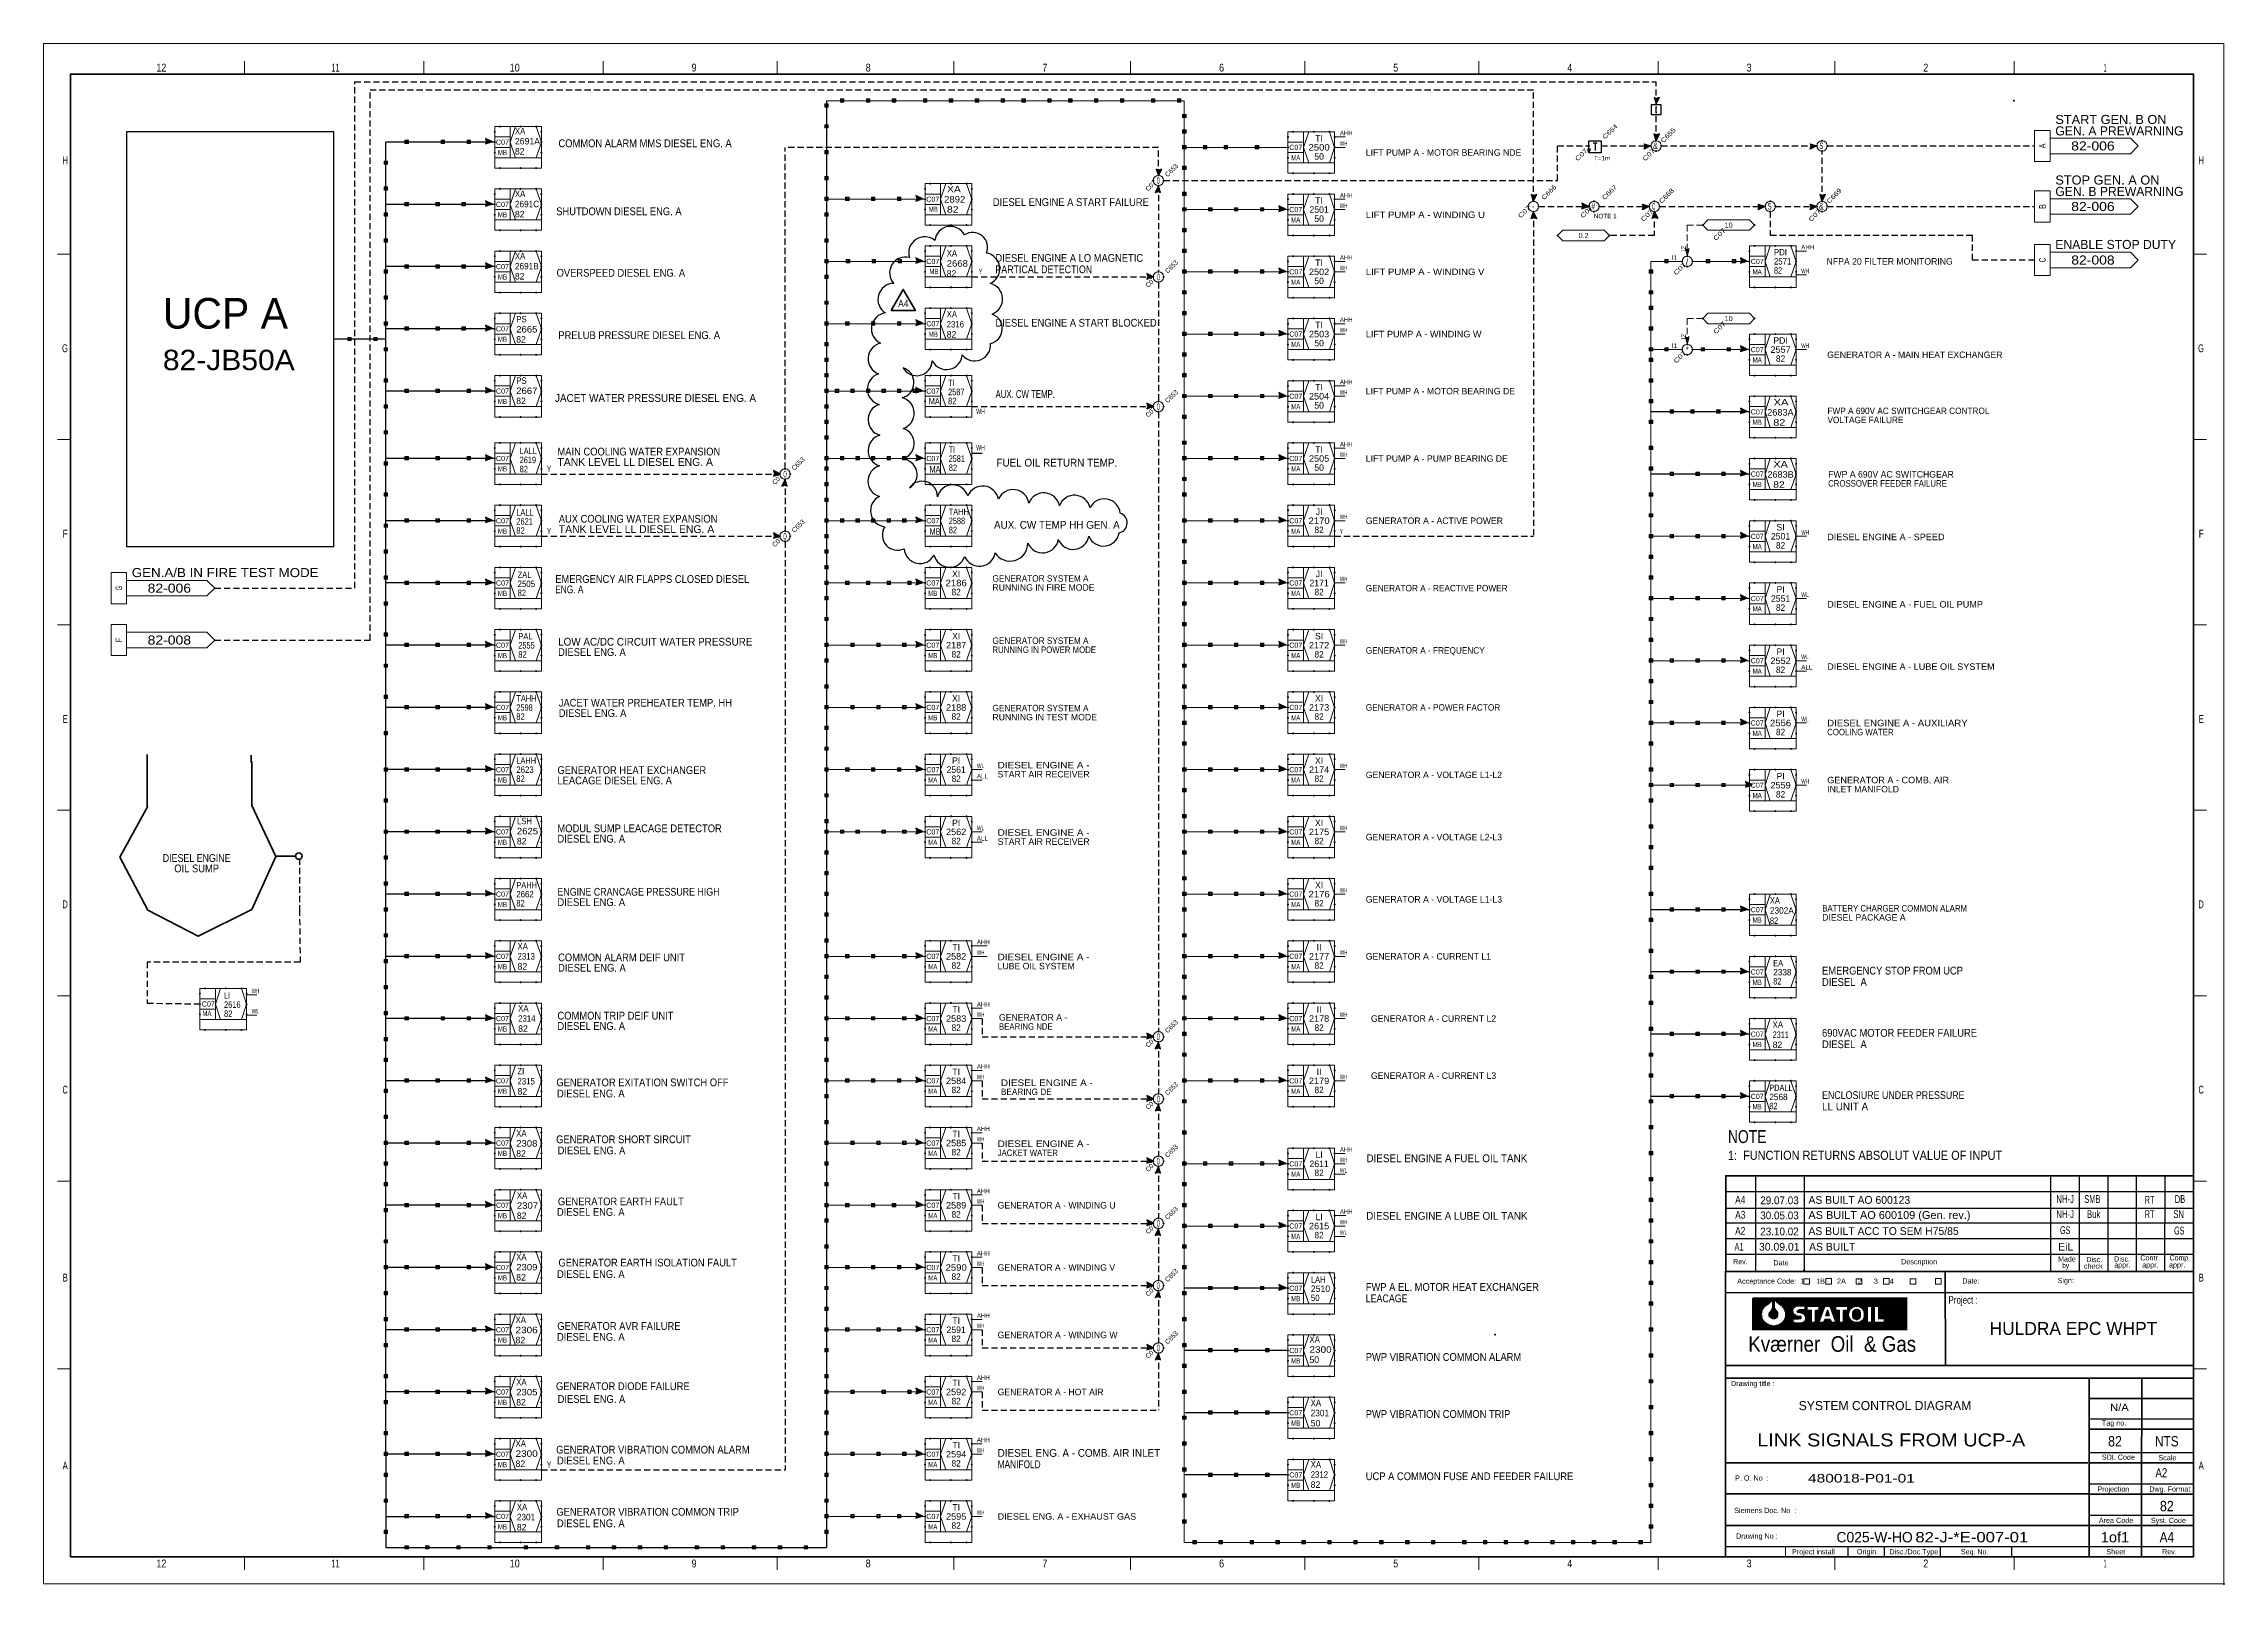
# Model space of a CAD drawing. Header units: millimetres. Extents: x 0 to 841, y 0 to 594.
import ezdxf
from ezdxf.enums import TextEntityAlignment as Align

# ---------------------------------------------------------------- set-up
doc = ezdxf.new("R2010")
doc.units = ezdxf.units.MM
doc.header["$LTSCALE"] = 0.8
doc.header["$PDMODE"] = 32
doc.header["$PDSIZE"] = 0.4
doc.linetypes.add('LONG_DASHED', pattern=[7.5, 6, -1.5])
doc.linetypes.add('MEDIUM_DASHED', pattern=[4.5, 3, -1.5])
for name, color, linetype, lineweight in [('1', 7, 'Continuous', 13), ('12', 7, 'Continuous', 35), ('14', 7, 'MEDIUM_DASHED', 25), ('24', 7, 'Continuous', 25), ('46', 7, 'Continuous', 13), ('48', 7, 'Continuous', 13), ('49', 7, 'Continuous', 13), ('50', 7, 'Continuous', 35), ('51', 7, 'Continuous', 25), ('9', 7, 'Continuous', 13)]:
    doc.layers.add(name, color=color, linetype=linetype, lineweight=lineweight)
for name, color, linetype in [('2', 7, 'Continuous'), ('34', 7, 'Continuous'), ('36', 7, 'Continuous'), ('37', 7, 'Continuous'), ('45', 7, 'Continuous')]:
    doc.layers.add(name, color=color, linetype=linetype)

msp = doc.modelspace()

# ---------------------------------------------------------------- texts
at = {"layer": '1'}
for s, height, width, p in [('12', 3.02, 0.85, (45.415, 583.2346)), ('11', 3.02, 0.65, (112.5776, 583.2346)), ('10', 3.02, 0.85, (181.7362, 583.2346)), ('9', 3.02, 0.85, (250.9055, 583.2346)), ('8', 3.02, 0.85, (318.0638, 583.2346)), ('7', 3.02, 0.85, (386.2244, 583.2346)), ('6', 3.02, 0.85, (454.385, 583.2346)), ('5', 3.02, 0.85, (521.5433, 583.2346)), ('4', 3.02, 0.85, (588.7016, 583.2346)), ('3', 3.02, 0.85, (657.8646, 583.2346)), ('2', 3.02, 0.85, (726.0252, 583.2346)), ('1', 3.02, 0.4, (795.1799, 583.2346)), ('&', 2.5, 0.65, (621.748, 553.3512)), ('S', 2.5, 0.55, (685.748, 553.3504)), ('O', 2.5, 0.4, (430.0004, 539.9504)), ('-', 2.5, 0.9, (574.5724, 530.0047)), ('#', 2.5, 0.65, (597.748, 530.0047)), ('C', 2.5, 0.4, (621.0811, 530.0047)), ('S', 2.5, 0.55, (665.748, 530.0039)), ('&', 2.5, 0.65, (685.748, 530.0039)), ('O', 2.5, 0.4, (430.0004, 502.7496)), ('O', 2.5, 0.4, (430.0004, 452.7496)), ('O', 2.5, 0.4, (286.0004, 426.7496)), ('O', 2.5, 0.4, (286.0004, 402.7496)), ('O', 2.5, 0.4, (430.0004, 209.7496)), ('O', 2.5, 0.4, (430.0004, 185.7496)), ('O', 2.5, 0.4, (430.0004, 161.7496)), ('O', 2.5, 0.4, (430.0004, 137.7496)), ('O', 2.5, 0.4, (430.0004, 113.7496)), ('O', 2.5, 0.4, (430.0004, 89.7496)), ('12', 3.02, 0.85, (45.415, 6.3543)), ('11', 3.02, 0.65, (112.5776, 6.3543)), ('10', 3.02, 0.85, (181.7362, 6.3543)), ('9', 3.02, 0.85, (250.9055, 6.3543)), ('8', 3.02, 0.85, (318.0638, 6.3543)), ('7', 3.02, 0.85, (386.2244, 6.3543)), ('6', 3.02, 0.85, (454.385, 6.3543)), ('5', 3.02, 0.85, (521.5433, 6.3543)), ('4', 3.02, 0.85, (588.7016, 6.3543)), ('3', 3.02, 0.85, (657.8646, 6.3543)), ('2', 3.02, 0.85, (726.0252, 6.3543)), ('1', 3.02, 0.4, (795.1799, 6.3543))]:
    msp.add_text(s, height=height, dxfattribs=dict(at, width=width)).set_placement(p, align=Align.CENTER)
for s, height, width, p in [('XA', 2.5, 0.9, (181.7937, 559.0197)), (' XA', 2.5, 1.2, (347.3457, 536.615)), ('XA', 2.5, 0.9, (181.7937, 534.8)), ('2691C', 2.5, 0.95, (181.7937, 530.8992)), ('2892', 2.5, 1.1, (347.3457, 532.7142)), (' 82', 2.5, 1.2, (347.3457, 528.8142)), ('DIESEL ENGINE A START FAILURE', 3, 0.9, (366.1386, 531.3748)), ('XA', 2.5, 0.9, (181.7937, 510.8323)), ('XA', 2.5, 0.9, (348.3535, 511.8913)), ('2691B', 2.5, 0.95, (181.7937, 506.9315)), ('2668', 2.5, 1.1, (348.3535, 507.9906)), ('PARTICAL DETECTION', 3, 0.85, (367.1472, 505.452)), ('DIESEL ENGINE A LO MAGNETIC', 3, 0.9, (367.1472, 509.852)), ('PS', 2.5, 0.9, (182.2976, 486.4874)), ('XA', 2.5, 0.9, (348.3543, 488.4283)), ('DIESEL ENGINE A START BLOCKED', 3, 0.9, (367.1472, 484.852)), ('2665', 2.5, 1.1, (182.2976, 482.5866)), ('2316', 2.5, 0.9, (348.3543, 484.5276)), ('PS', 2.5, 0.9, (182.2976, 462.7724)), ('2667', 2.5, 1.1, (182.2976, 458.8717)), ('  XA', 2.5, 1.3, (664.8622, 454.4472)), ('2683A', 2.5, 1.05, (664.8622, 450.5465)), ('  82', 2.5, 1.25, (664.8622, 446.6465)), ('2683B', 2.5, 1.05, (664.9236, 426.6079)), ('  XA', 2.5, 1.25, (664.9236, 430.5087)), ('  82', 2.5, 1.2, (664.9236, 422.7079)), ('LSH', 2.5, 0.9, (182.5504, 292.9575)), ('2625', 2.5, 1.1, (182.5504, 289.0567)), ('XA', 2.5, 0.75, (665.9087, 262.3299)), ('2302A', 2.5, 0.95, (665.9087, 258.4291)), ('82', 2.5, 0.85, (665.9087, 254.5291)), ('XA', 2.5, 0.9, (182.8024, 244.6709)), ('2313', 2.5, 0.9, (182.8024, 240.7701)), ('EMERGENCY STOP FROM UCP ', 3, 0.9, (686, 235)), ('DIESEL  A', 3, 0.9, (686, 230.6)), ('XA', 2.5, 0.9, (183.0543, 220.7031)), ('2314', 2.5, 0.9, (183.0543, 216.8024)), ('XA', 2.5, 0.9, (666.9551, 214.4378)), ('2311', 2.5, 0.7, (666.9551, 210.537)), ('690VAC MOTOR FEEDER FAILURE   ', 3, 0.9, (686, 211)), ('DIESEL  A', 3, 0.9, (686, 206.6)), ('ZI', 2.5, 0.8, (182.8024, 196.4835)), ('2315', 2.5, 0.9, (182.8024, 192.5827)), ('ENCLOSIURE UNDER PRESSURE ', 3, 0.85, (686, 187)), ('LL UNIT A', 3, 0.95, (686, 182.6)), ('XA', 2.5, 0.9, (182.2976, 172.5157)), ('2308', 2.5, 1.1, (182.2976, 168.615)), ('XA', 2.5, 0.9, (182.5504, 148.548)), ('2307', 2.5, 1.1, (182.5504, 144.6472)), ('XA', 2.5, 0.9, (182.2976, 124.7843)), ('Made', 2.013, 0.8, (777.0953, 124.2937)), ('Disc.', 2.013, 0.9, (787.9386, 124.0717)), ('Disc.', 2.013, 0.9, (798.6913, 124.2929)), ('Comp.', 2.013, 0.8, (820.0591, 124.7354)), ('2309', 2.5, 1.1, (182.2976, 120.8835)), ('Rev.', 2.013, 0.8, (651.7496, 123.2803)), ('Date', 2.013, 0.9, (667.2386, 122.8402)), ('Date:', 2.013, 0.9, (740.0945, 115.8173)), ('Sign:', 2.013, 0.9, (776.8646, 115.9827)), ('by', 2.013, 0.75, (778.6441, 121.7756)), ('check', 2.013, 0.95, (786.9811, 121.5543)), ('LEACAGE ', 3, 0.85, (510, 108.6)), ('FWP A EL. MOTOR HEAT EXCHANGER ', 3, 0.9, (510, 113)), ('Project :', 2.867, 0.8, (734.7843, 108.074)), ('XA', 2.5, 0.9, (182.0457, 100.5646)), ('2306', 2.5, 1.15, (182.0457, 96.6638)), ('XA', 2.5, 0.9, (488.2866, 93.0157)), ('Kværner  Oil  & Gas', 6.013, 0.9, (657.5551, 89.4992)), ('2300', 2.5, 1.15, (488.2866, 89.115)), ('PWP VIBRATION COMMON ALARM', 3, 0.9, (510, 86)), ('XA', 2.5, 0.9, (182.2976, 76.5969)), ('2305', 2.5, 1.1, (182.2976, 72.6961)), ('XA', 2.5, 0.9, (488.7591, 68.5268)), ('N/A', 2.813, 1.15, (797.1079, 66.6598)), ('2301', 2.5, 0.95, (488.7591, 64.626)), ('PWP VIBRATION COMMON TRIP', 3, 0.9, (510, 64)), ('XA', 2.5, 0.9, (182.0457, 52.8819)), ('2300', 2.5, 1.15, (182.0457, 48.9811)), ('DIESEL ENG. A - COMB. AIR INLET ', 3, 0.95, (368, 49)), ('MANIFOLD', 3, 0.8, (368, 44.6)), ('XA', 2.5, 0.9, (488.7591, 44.8244)), ('2312', 2.5, 0.9, (488.7591, 40.9236)), ('UCP A COMMON FUSE AND FEEDER FAILURE', 3, 0.9, (510, 40)), ('480018-P01-01', 3.313, 1.35, (680.5795, 39.085)), ('SDL Code', 2.013, 0.9, (793.9449, 47.8362)), ('Scale', 2.013, 0.95, (815.7315, 47.6323)), ('P. O. No  :', 2.013, 0.95, (652.463, 39.7906)), ('Dwg. Format', 2.013, 0.9, (812.2228, 35.5512)), ('XA', 2.5, 0.9, (182.5504, 28.4094)), ('2301', 2.5, 0.95, (182.5504, 24.5087)), ('Syst. Code', 2.013, 0.9, (812.8496, 23.4693)), ('Seq. No.', 2.013, 0.85, (739.552, 11.3882)), ('Sheet', 2.013, 0.95, (795.6843, 11.3882)), ('Rev.', 2.013, 0.8, (817.2346, 11.3882))]:
    msp.add_text(s, height=height, dxfattribs=dict(at, width=width)).set_placement(p)
for s, height, p in [('2691A', 2.5, (181.7937, 555.1189)), ('82', 2.5, (181.7937, 551.2189)), ('82', 2.5, (181.7937, 526.9992)), ('82', 2.5, (181.7937, 503.0315)), ('82', 2.5, (348.3535, 504.0906)), ('82', 2.5, (182.2976, 478.6866)), ('82', 2.5, (348.3543, 480.6276)), ('82', 2.5, (182.2976, 454.9717)), ('82', 2.5, (182.5504, 285.1567)), ('82', 2.5, (182.8024, 236.8701)), ('82', 2.5, (183.0543, 212.9024)), ('82', 2.5, (666.9551, 206.637)), ('82', 2.5, (182.8024, 188.6827)), ('82', 2.5, (182.2976, 164.715)), ('82', 2.5, (182.5504, 140.7472)), ('Contr.', 2.013, (808.7598, 124.7354)), ('82', 2.5, (182.2976, 116.9835)), ('Acceptance Code:  1      1B      2A      2      3      4  ', 2.013, (653.2976, 115.7339)), ('Description', 2.013, (716.4953, 123.2244)), ('appr.', 2.013, (798.6913, 121.9969)), ('appr.', 2.013, (809.4898, 121.9969)), ('appr.', 2.013, (819.8315, 121.9969)), ('82', 2.5, (182.0457, 92.7638)), ('50', 2.5, (488.2866, 85.215)), ('Drawing title :', 2.013, (650.8654, 76.2567)), ('82', 2.5, (182.2976, 68.7961)), ('50', 2.5, (488.7591, 60.726)), ('Tag no.', 2.013, (793.9409, 61.0378)), ('82', 2.5, (182.0457, 45.0811)), ('82', 2.5, (488.7591, 37.0236)), ('Projection', 2.013, (792.1756, 35.5512)), ('Siemens Doc. No  :', 2.013, (652.111, 27.315)), ('Area Code', 2.013, (792.7646, 23.4693)), ('82', 2.5, (182.5504, 20.6087)), ('Drawing No :', 2.013, (652.8472, 17.4291)), ('Project install', 2.013, (674.3984, 11.3882)), ('Origin.', 2.013, (699.4575, 11.3882)), ('Disc./Doc.Type', 2.013, (711.9866, 11.3882))]:
    msp.add_text(s, height=height, dxfattribs=at).set_placement(p)
for s, width, p in [('H', 0.65, (9.3291, 547.4945)), ('H', 0.65, (833.2709, 547.4945)), ('G', 0.65, (9.3291, 475.0071)), ('G', 0.65, (833.2709, 475.0071)), ('F', 0.8, (9.3291, 403.526)), ('F', 0.8, (833.2709, 403.526)), ('E', 0.75, (9.3291, 332.0449)), ('E', 0.75, (833.2709, 332.0449)), ('D', 0.65, (9.3291, 260.5646)), ('D', 0.65, (833.2709, 260.5646)), ('C', 0.65, (9.3291, 189.0835)), ('C', 0.65, (833.2709, 189.0835)), ('B', 0.75, (9.3291, 116.5961)), ('B', 0.75, (833.2709, 116.5961)), ('A', 0.75, (9.3291, 44.1087)), ('A', 0.75, (833.2709, 44.1087))]:
    msp.add_text(s, height=3.02, dxfattribs=dict(at, width=width)).set_placement(p, align=Align.RIGHT)
at = {"layer": '12'}
for s, height, width, p in [('COMMON ALARM MMS DIESEL ENG. A', 3, 0.9, (231.9984, 554.0669)), ('SHUTDOWN DIESEL ENG. A', 3, 0.9, (221.9114, 527.8283)), ('OVERSPEED DIESEL ENG. A', 3, 0.9, (222.6681, 504.1126)), ('PRELUB PRESSURE DIESEL ENG. A', 3, 0.9, (229.7291, 480.0661)), ('JACET WATER PRESSURE DIESEL ENG. A', 3, 0.95, (236.0335, 455.8465)), ('MA', 2.5, 0.7, (343.5827, 454.837)), ('AUX. CW TEMP.', 3, 0.75, (378.635, 457.363)), ('MA', 2.5, 0.7, (343.8346, 428.5992)), ('FUEL OIL RETURN TEMP.', 3, 0.95, (390.8449, 430.8969)), ('MB', 2.5, 0.7, (343.8346, 404.611)), ('AUX. CW TEMP HH GEN. A', 3, 0.95, (390.8445, 406.9087)), ('DIESEL ENGINE', 3, 0.85, (59.0374, 278.4126)), ('OIL SUMP', 3, 0.9, (59.0366, 274.4126)), ('GENERATOR EXITATION SWITCH OFF', 3, 0.9, (230.9894, 191.8906)), ('DIESEL ENG. A', 3, 0.9, (211.0673, 187.6016)), ('GENERATOR SHORT SIRCUIT', 3, 0.9, (223.676, 169.9409)), ('DIESEL ENG. A', 3, 0.9, (211.3193, 165.652)), ('DIESEL ENGINE A FUEL OIL TANK', 3, 0.95, (541.2874, 162.6181)), ('DIESEL ENG. A', 3, 0.9, (211.0673, 141.9362)), ('GENERATOR EARTH FAULT', 3, 0.9, (222.6677, 145.9732)), ('DIESEL ENGINE A LUBE OIL TANK', 3, 0.95, (541.2878, 140.4165)), ('A4', 3, 0.8, (654.4587, 146.6622)), ('A3', 3, 0.8, (654.4587, 140.8488)), ('30.05.03', 3, 0.95, (669.5898, 140.5969)), ('29.07.03', 3, 0.95, (669.5898, 146.4102)), ('NH-J', 3, 0.75, (779.7819, 146.9142)), ('NH-J', 3, 0.75, (779.7819, 141.1008)), ('SMB', 3, 0.6, (790.2646, 146.9142)), ('Buk', 3, 0.75, (790.7787, 141.1008)), ('RT', 3, 0.6, (812.3331, 146.6394)), ('RT', 3, 0.6, (812.3331, 141.1008)), ('SN', 3, 0.6, (823.5496, 141.1008)), ('DB', 3, 0.6, (824.085, 146.9142)), ('A2', 3, 0.8, (654.4587, 134.6528)), ('23.10.02', 3, 0.95, (669.5898, 134.4008)), ('GS', 3, 0.55, (779.7819, 134.9047)), ('GS', 3, 0.55, (823.7874, 134.7402)), ('DIESEL ENG. A', 3, 0.9, (211.0673, 117.9685)), ('GENERATOR EARTH ISOLATION FAULT', 3, 0.9, (233.0063, 122.4063)), ('GENERATOR AVR FAILURE', 3, 0.9, (221.911, 97.9346)), ('DIESEL ENG. A', 3, 0.9, (211.0673, 93.7488)), ('GENERATOR DIODE FAILURE', 3, 0.9, (223.4236, 74.7236)), ('DIESEL ENG. A', 3, 0.9, (211.3193, 69.7811)), ('GENERATOR VIBRATION COMMON ALARM', 3, 0.9, (235.024, 50.2512)), ('DIESEL ENG. A', 3, 0.9, (211.0673, 46.0654)), ('A2', 3.5, 0.8, (816.8913, 41.1087)), ('GENERATOR VIBRATION COMMON TRIP', 3, 0.9, (233.0067, 26.2835)), ('DIESEL ENG. A', 3, 0.9, (211.0673, 21.8457))]:
    msp.add_text(s, height=height, dxfattribs=dict(at, width=width)).set_placement(p, align=Align.CENTER)
for s, height, p in [('LIFT PUMP A - MOTOR BEARING NDE', 2.5, (510, 550.7496)), ('UCP A', 11.81, (46, 484.0937)), ('GENERATOR A - MAIN HEAT EXCHANGER', 2.5, (688, 472.7496)), ('LIFT PUMP A - MOTOR BEARING DE', 2.5, (510, 458.7496)), ('TANK LEVEL LL DIESEL ENG. A', 3, (198.2071, 431.1724)), ('LIFT PUMP A - PUMP BEARING DE', 2.5, (510, 432.7496)), ('FWP A 690V AC SWITCHGEAR ', 2.5, (688.3528, 426.6591)), ('TANK LEVEL LL DIESEL ENG. A', 3, (198.7118, 405.2606)), ('GENERATOR A - ACTIVE POWER', 2.5, (510, 408.7496)), ('RUNNING IN FIRE MODE', 2.5, (366, 383)), ('RUNNING IN TEST MODE', 2.5, (366, 333)), ('START AIR RECEIVER', 2.5, (368, 311)), ('GENERATOR A - VOLTAGE L1-L2', 2.5, (510, 310.7496)), ('INLET MANIFOLD', 2.5, (688, 305.2496)), ('START AIR RECEIVER', 2.5, (368, 285)), ('GENERATOR A - VOLTAGE L2-L3', 2.5, (510, 286.7496)), ('GENERATOR A - VOLTAGE L1-L3', 2.5, (510, 262.7496)), ('DIESEL PACKAGE A', 2.5, (686.0835, 255.7858)), ('LUBE OIL SYSTEM', 2.5, (368, 237)), ('GENERATOR A - CURRENT L1', 2.5, (510, 240.7496)), ('GENERATOR A - ', 2.5, (368.5047, 217.2244)), ('GENERATOR A - CURRENT L2', 2.5, (512, 216.7496)), ('GENERATOR A - CURRENT L3', 2.5, (512, 194.7496)), ('GENERATOR A - WINDING U', 2.5, (368, 144.7496)), ('GENERATOR A - WINDING V', 2.5, (368, 120.7496)), ('2510', 2.5, (488.8346, 112.5559)), ('GENERATOR A - WINDING W', 2.5, (368, 94.7496)), ('GENERATOR A - HOT AIR', 2.5, (368, 72.7496))]:
    msp.add_text(s, height=height, dxfattribs=at).set_placement(p)
for s, height, width, p in [('LIFT PUMP A - WINDING U', 2.5, 1.1, (510, 526.7496)), ('PDI', 2.5, 0.9, (667.4488, 512.3063)), ('LIFT PUMP A - WINDING V', 2.5, 1.1, (510, 504.7496)), ('82', 2.5, 0.85, (667.4488, 505.3055)), ('2571', 2.5, 0.9, (667.4488, 508.8055)), ('LIFT PUMP A - WINDING W', 2.5, 1.05, (510, 480.7496)), ('82-JB50A', 7.875, 1.1, (46, 468.063)), ('TI', 2.5, 0.65, (348.878, 461.9134)), ('82', 2.5, 0.8, (348.878, 454.9126)), ('2587', 2.5, 0.85, (348.878, 458.4126)), ('VOLTAGE FAILURE', 2.5, 0.95, (688.1008, 447.6307)), ('FWP A 690V AC SWITCHGEAR CONTROL', 2.5, 0.95, (688.1008, 451.1315)), ('LALL', 2.5, 0.85, (183.6031, 435.7047)), ('MAIN COOLING WATER EXPANSION ', 3, 0.9, (198.2071, 435.1724)), ('TI', 2.5, 0.65, (349.1307, 436.1795)), ('82', 2.5, 0.8, (183.6031, 428.7039)), ('2619', 2.5, 0.75, (183.6031, 432.2039)), ('82', 2.5, 0.8, (349.1307, 429.1787)), ('2581', 2.5, 0.7, (349.1307, 432.6787)), ('CROSSOVER FEEDER FAILURE', 2.5, 0.9, (688.3528, 423.1583)), ('LALL', 2.5, 0.85, (182.3425, 411.989)), ('AUX COOLING WATER EXPANSION', 3, 0.9, (198.7118, 409.2606)), ('TAHH', 2.5, 0.75, (349.1307, 412.1913)), ('82', 2.5, 0.8, (182.3425, 404.9882)), ('2621', 2.5, 0.75, (182.3425, 408.4882)), ('82', 2.5, 0.8, (349.1307, 405.1906)), ('2588', 2.5, 0.85, (349.1307, 408.6906)), ('DIESEL ENGINE A - SPEED', 2.5, 1.05, (688, 402.4992)), ('ZAL', 2.5, 0.8, (182.8465, 387.9181)), ('2505', 2.5, 0.9, (182.8465, 384.4173)), ('EMERGENCY AIR FLAPPS CLOSED DIESEL', 3, 0.9, (197.3465, 386.0213)), ('GENERATOR SYSTEM A ', 2.5, 0.95, (366, 386.5)), ('82', 2.5, 0.8, (182.8465, 380.9173)), ('ENG. A', 3, 0.8, (197.3465, 382.0134)), ('GENERATOR A - REACTIVE POWER', 2.5, 0.95, (510, 382.7496)), ('GENERATOR A - REACTIVE POWER', 2.5, 0.95, (510, 382.7496)), ('DIESEL ENGINE A - FUEL OIL PUMP', 2.5, 1.05, (688, 376.4992)), ('2555', 2.5, 0.85, (183.0984, 360.7016)), ('PAL', 2.5, 0.8, (183.0984, 364.2024)), ('LOW AC/DC CIRCUIT WATER PRESSURE', 3, 0.95, (198.4591, 361.8299)), ('GENERATOR SYSTEM A ', 2.5, 0.95, (366, 362.5)), ('82', 2.5, 0.8, (183.0984, 357.2016)), ('DIESEL ENG. A', 3, 0.9, (198.4591, 357.8299)), ('RUNNING IN POWER MODE', 2.5, 0.9, (366, 359)), ('GENERATOR A - FREQUENCY', 2.5, 0.95, (510, 358.7496)), ('DIESEL ENGINE A - LUBE OIL SYSTEM', 2.5, 1.05, (688, 352.4992)), ('TAHH', 2.5, 0.75, (182.3425, 340.2346)), ('2598', 2.5, 0.85, (182.3425, 336.7339)), ('JACET WATER PREHEATER TEMP. HH', 3, 0.9, (198.7118, 338.3126)), ('DIESEL ENG. A', 3, 0.9, (198.7118, 334.3126)), ('GENERATOR SYSTEM A ', 2.5, 0.95, (366, 336.5)), ('GENERATOR A - POWER FACTOR', 2.5, 0.95, (510, 336.7496)), ('82', 2.5, 0.8, (182.3425, 333.2339)), ('COOLING WATER', 2.5, 0.9, (688, 327.2496)), ('DIESEL ENGINE A - AUXILIARY ', 2.5, 1.1, (688, 330.7496)), ('82', 2.5, 0.8, (182.3425, 309.2661)), ('2623', 2.5, 0.9, (182.3425, 312.7661)), ('LAHH', 2.5, 0.75, (182.3425, 316.2669)), ('GENERATOR HEAT EXCHANGER', 3, 0.9, (198.2071, 312.326)), ('LEACAGE DIESEL ENG. A', 3, 0.9, (198.2071, 308.326)), ('DIESEL ENGINE A - ', 2.5, 1.15, (368, 314.5)), ('GENERATOR A - COMB. AIR ', 2.5, 1.05, (688, 308.7496)), ('MODUL SUMP LEACAGE DETECTOR ', 3, 0.9, (198.2071, 289.8724)), ('DIESEL ENG. A', 3, 0.9, (198.2071, 285.8724)), ('DIESEL ENGINE A - ', 2.5, 1.15, (368, 288.5)), ('PAHH', 2.5, 0.75, (182.3425, 268.2276)), ('82', 2.5, 0.8, (182.3425, 261.2268)), ('2662', 2.5, 0.9, (182.3425, 264.7268)), ('ENGINE CRANCAGE PRESSURE HIGH', 3, 0.85, (198.2071, 265.4)), ('DIESEL ENG. A', 3, 0.9, (198.2071, 261.4)), ('BATTERY CHARGER COMMON ALARM', 2.5, 0.9, (686.0835, 259.2866)), ('COMMON ALARM DEIF UNIT', 3, 0.9, (198.4583, 240.0921)), ('DIESEL ENG. A', 3, 0.9, (198.4583, 236.0921)), ('DIESEL ENGINE A - ', 2.5, 1.15, (368, 240.5)), ('2338', 2.5, 0.95, (667.1701, 234.6449)), ('EA', 2.5, 0.75, (667.1701, 238.1457)), ('LI', 2.5, 0.65, (69.6024, 225.6409)), ('82', 2.5, 0.85, (667.1701, 231.1449)), ('82', 2.5, 0.8, (69.6024, 218.6402)), ('2616', 2.5, 0.75, (69.6024, 222.1402)), ('COMMON TRIP DEIF UNIT', 3, 0.9, (198.2063, 217.6378)), ('DIESEL ENG. A', 3, 0.9, (198.2063, 213.6378)), ('BEARING NDE', 2.5, 0.9, (368.5047, 213.7244)), ('DIESEL ENGINE A - ', 2.5, 1.15, (369.2614, 192.0276)), ('BEARING DE', 2.5, 0.95, (369.2614, 188.5276)), ('82', 2.5, 0.85, (665.6575, 183.0591)), ('2568', 2.5, 0.95, (665.6575, 186.5591)), ('PDALL', 2.5, 0.85, (665.6575, 190.0598)), ('DIESEL ENGINE A - ', 2.5, 1.15, (368, 168.5)), ('JACKET WATER', 2.5, 0.9, (368, 165)), ('LAH', 2.5, 0.8, (488.8346, 116.0567)), ('50', 2.5, 0.9, (488.8346, 109.0559)), ('DIESEL ENG. A - EXHAUST GAS', 2.5, 1.05, (368, 24.7496))]:
    msp.add_text(s, height=height, dxfattribs=dict(at, width=width)).set_placement(p)
for s, p in [('/', (633.9024, 508.5102)), ('NFPA 20 FILTER MONITORING', (712.0835, 508.763))]:
    msp.add_text(s, height=2.5, dxfattribs=at).set_placement(p, align=Align.CENTER)
at = {"layer": '2'}
for s, height, p in [('AS BUILT AO 600123', 3, (680.748, 146.5646)), ('AS BUILT ACC TO SEM H75/85', 3, (680.748, 134.5551)), ('AS BUILT', 3, (681, 128.5)), ('SYSTEM CONTROL DIAGRAM', 3.5, (677, 67))]:
    msp.add_text(s, height=height, dxfattribs=at).set_placement(p)
for s, height, width, p in [('AS BUILT AO 600109 (Gen. rev.)', 3, 1.05, (680.748, 140.7512)), ('LINK SIGNALS FROM UCP-A', 5, 1.15, (661, 53)), ('82-J-*E-007-01', 4, 1.2, (722, 16))]:
    msp.add_text(s, height=height, dxfattribs=dict(at, width=width)).set_placement(p)
for s, height, width, p in [('A1', 3, 0.6, (653.9996, 128.5)), ('82', 4, 0.9, (799, 53)), ('NTS', 4, 0.85, (818.9862, 53)), ('82', 4, 0.9, (819, 28)), ('1of1', 4, 1.05, (799, 16)), ('A4', 4, 0.85, (819, 16))]:
    msp.add_text(s, height=height, dxfattribs=dict(at, width=width)).set_placement(p, align=Align.CENTER)
for s, height, p in [('30.09.01', 3, (669.5, 128.5)), ('EiL', 3, (780, 128.5)), ('HULDRA EPC WHPT', 5, (782.9827, 96))]:
    msp.add_text(s, height=height, dxfattribs=at).set_placement(p, align=Align.CENTER)
msp.add_text('C025-W-HO', height=4, dxfattribs=at).set_placement((721, 16), align=Align.RIGHT)
at = {"layer": '34', "width": 0.95}
for p in [(435.688, 544.5439), (435.688, 507.3431), (435.688, 457.3431), (291.688, 431.3431), (291.688, 407.3431), (435.688, 214.3431), (435.688, 190.3431), (435.688, 166.3431), (435.688, 142.3431), (435.688, 118.3431), (435.688, 94.3431)]:
    msp.add_text('C653', height=1.8, rotation=45, dxfattribs=at).set_placement(p, align=Align.CENTER)
at = {"layer": '34'}
for p in [(427.688, 538.5439), (427.688, 501.3431), (427.688, 451.3431), (283.688, 425.3431), (283.688, 401.3431), (427.688, 208.3431), (427.688, 184.3431), (427.688, 160.3431), (427.688, 136.3431), (427.688, 112.3431), (427.688, 88.3431)]:
    msp.add_text('C07', height=1.8, rotation=45, dxfattribs=at).set_placement(p, align=Align.CENTER)
at = {"layer": '36', "width": 0.9}
msp.add_text('1:  FUNCTION RETURNS ABSOLUT VALUE OF INPUT', height=3.5, dxfattribs=at).set_placement((649.6945, 163.5197))
at = {"layer": '37', "width": 0.8}
msp.add_text('NOTE', height=5, dxfattribs=at).set_placement((649.6945, 169.9921))
at = {"layer": '45'}
for s, width, p in [('AHH', 0.8, (500, 558.6252)), ('WH', 0.6, (500, 554.6252)), ('T=1m', 0.95, (598.0157, 548.9378)), ('AHH', 0.8, (500, 534.6252)), ('WH', 0.6, (500, 530.6252)), ('NOTE 1', 0.95, (598.0157, 526.626)), ('AHH', 0.8, (678, 514.6252)), ('AHH', 0.8, (500, 510.6252)), ('WH', 0.6, (500, 506.6252)), ('WH', 0.6, (678, 505.4244)), ('AHH', 0.8, (500, 486.6252)), ('WH', 0.6, (500, 482.6252)), ('WH', 0.6, (678, 476.6252)), ('AHH', 0.8, (500, 462.6252)), ('WH', 0.6, (500, 458.6252)), ('AHH', 0.8, (500, 438.6252)), ('WH', 0.6, (500, 434.6252)), ('WH', 0.6, (500, 410.6252)), ('Y', 0.6, (500, 405.0606)), ('WH', 0.6, (678, 404.6252)), ('WH', 0.6, (500, 386.6252)), ('WL', 0.65, (678, 380.6252)), ('WH', 0.6, (500, 362.6252)), ('ALL', 0.9, (678, 352.6252)), ('WL', 0.65, (678, 356.6252)), ('WL', 0.65, (678, 332.6252)), ('ALL', 0.9, (360, 310.6252)), ('WL', 0.65, (360, 314.6252)), ('WH', 0.6, (500, 314.6252)), ('WH', 0.6, (678, 308.6252)), ('ALL', 0.9, (360, 286.6252)), ('WL', 0.65, (360, 290.6252)), ('WH', 0.6, (500, 290.6252)), ('WH', 0.6, (500, 266.6252)), ('AHH', 0.8, (360, 246.6252)), ('WH', 0.6, (360, 242.6252)), ('WH', 0.6, (500, 242.6252)), ('WH', 0.6, (80.2693, 227.7906)), ('WL', 0.65, (80.2693, 219.978)), ('AHH', 0.8, (360, 222.6252)), ('WH', 0.6, (360, 218.6252)), ('WH', 0.6, (500, 218.6252)), ('AHH', 0.8, (360, 198.6252)), ('WH', 0.6, (360, 194.6252)), ('WH', 0.6, (500, 194.6252)), ('AHH', 0.8, (360, 174.6252)), ('WH', 0.6, (360, 170.6252)), ('AHH', 0.8, (500, 166.6252)), ('WH', 0.6, (500, 162.6252)), ('WL', 0.65, (500, 158.6252)), ('AHH', 0.8, (360, 150.6252)), ('WH', 0.6, (360, 146.6252)), ('AHH', 0.8, (500, 142.6252)), ('WH', 0.6, (500, 138.6252)), ('WL', 0.65, (500, 134.6252)), ('AHH', 0.8, (360, 126.6252)), ('WH', 0.6, (360, 122.6252)), ('AHH', 0.8, (360, 102.6252)), ('WH', 0.6, (360, 98.6252)), ('AHH', 0.8, (360, 78.6252)), ('WH', 0.6, (360, 74.6252)), ('AHH', 0.8, (360, 54.6252)), ('WH', 0.6, (360, 50.6252)), ('WH', 0.6, (360, 26.6252))]:
    msp.add_text(s, height=1.75, dxfattribs=dict(at, width=width)).set_placement(p)
for p in [(633.3748, 514), (633.3748, 480)]:
    msp.add_text('I2', height=1.75, rotation=90, dxfattribs=at).set_placement(p)
for p in [(628.0157, 510.626), (628.0157, 476.626)]:
    msp.add_text('I1', height=1.75, dxfattribs=at).set_placement(p)
at = {"layer": '49'}
for s, width, p in [('START GEN. B ON', 1.05, (776, 562.9969)), ('STOP GEN. A ON', 1.05, (776, 539.6504)), ('GEN.A/B IN FIRE TEST MODE', 1.1, (34, 388.2504))]:
    msp.add_text(s, height=3.5, dxfattribs=dict(at, width=width)).set_placement(p)
for s, width, p in [('A', 0.65, (772.2504, 554.5476)), ('B', 0.65, (772.2504, 531.2004)), ('C', 0.6, (772.2504, 510.5469)), ('G', 0.55, (30.2504, 383.9996)), ('F', 0.65, (30.2504, 364))]:
    msp.add_text(s, height=2.5, rotation=90, dxfattribs=dict(at, width=width)).set_placement(p, align=Align.CENTER)
for s, p in [('GEN. A PREWARNING', (776, 558.5969)), ('GEN. B PREWARNING', (776, 535.2504)), ('ENABLE STOP DUTY', (776, 514.7976))]:
    msp.add_text(s, height=3.5, dxfattribs=at).set_placement(p)
at = {"layer": '49', "width": 1.15}
for s, p in [('82-006', (790.5, 552.7976)), ('82-006', (790.5, 529.4512)), ('82-008', (790.5, 508.7976)), ('82-006', (48.5, 382.2504)), ('82-008', (48.5, 362.2504))]:
    msp.add_text(s, height=3.5, dxfattribs=at).set_placement(p, align=Align.CENTER)
at = {"layer": '50'}
for s, height, width, p in [('C07', 2, 0.9, (177, 555)), ('2500', 2.5, 1.1, (492.0004, 552.7496)), ('MB', 2, 0.7, (176.9929, 551)), ('C07', 2, 0.9, (483, 553)), ('MA', 2, 0.7, (482.9929, 549)), ('C07', 2, 0.9, (177, 531)), ('C07', 2, 0.9, (343, 533)), ('MB', 2, 0.7, (343.1654, 529.1402)), ('C07', 2, 0.9, (483, 529)), ('MB', 2, 0.7, (176.9929, 527)), ('MA', 2, 0.7, (482.9929, 525)), ('C07', 2, 0.9, (177, 507)), ('MB', 2, 0.7, (176.9929, 503)), ('C07', 2, 0.9, (343, 509)), ('MB', 2, 0.7, (343.4173, 505.1724)), ('Y', 2, 0.65, (361.4169, 505.1724)), ('C07', 2, 0.9, (483, 505)), ('2502', 2.5, 1.05, (492, 504.7496)), ('C07', 2, 0.9, (661, 509)), ('MA', 2, 0.7, (660.9929, 505)), ('MA', 2, 0.7, (482.9929, 501)), ('A4', 2.73, 0.9, (331.6106, 492.415)), ('C07', 2, 0.9, (177, 483)), ('MB', 2, 0.7, (176.9929, 479)), ('C07', 2, 0.9, (343, 485)), ('MB', 2, 0.7, (343.1654, 480.9528)), ('C07', 2, 0.9, (483, 481)), ('2503', 2.5, 1.05, (492, 480.7496)), ('MA', 2, 0.7, (482.9929, 477)), ('*', 2.5, 0.85, (634, 474.7496)), ('C07', 2, 0.9, (661, 475)), ('MA', 2, 0.7, (660.9929, 471)), ('2557', 2.5, 1.05, (670, 474.7496)), ('82', 2.5, 0.95, (669.9996, 471.2496)), ('C07', 2, 0.9, (177, 459)), ('MB', 2, 0.7, (176.9929, 455)), ('C07', 2, 0.9, (343, 459)), ('C07', 2, 0.9, (483, 457)), ('MA', 2, 0.7, (482.9929, 453)), ('2504', 2.5, 1.05, (492, 456.7496)), ('WH', 2, 0.6, (361.4169, 451.1724)), ('C07', 2, 0.9, (661, 451)), ('MB', 2, 0.7, (660.9929, 447)), ('WH', 2, 0.6, (361.4169, 437.1724)), ('C07', 2, 0.9, (177, 433)), ('MB', 2, 0.7, (176.9929, 429)), ('Y', 2.5, 0.6, (194.9929, 428.7496)), ('C07', 2, 0.9, (343, 433)), ('C07', 2, 0.9, (483, 433)), ('MA', 2, 0.7, (482.9929, 429)), ('2505', 2.5, 1.05, (492, 432.7496)), ('C07', 2, 0.9, (661, 427)), ('MB', 2, 0.7, (660.9929, 423)), ('C07', 2, 0.9, (177, 409)), ('MB', 2, 0.7, (176.9929, 405)), ('Y', 2.5, 0.6, (194.9929, 404.7496)), ('C07', 2, 0.9, (343, 409.0118)), ('C07', 2, 0.9, (483, 409)), ('MA', 2, 0.7, (482.9929, 405)), ('2170', 2.5, 1.1, (492.0004, 408.7496)), ('82', 2.5, 0.95, (491.9996, 405.2496)), ('C07', 2, 0.9, (661, 403)), ('MA', 2, 0.7, (660.9929, 399)), ('82', 2.5, 0.95, (669.9996, 399.2496)), ('C07', 2, 0.9, (177, 385)), ('C07', 2, 0.9, (343, 385)), ('2186', 2.5, 1.1, (351.9996, 384.7496)), ('C07', 2, 0.9, (483, 385)), ('MB', 2, 0.7, (176.9929, 381)), ('MB', 2, 0.7, (343, 381)), ('82', 2.5, 0.95, (351.9996, 381.2496)), ('MA', 2, 0.7, (482.9929, 381)), ('82', 2.5, 0.95, (491.9996, 381.2496)), ('C07', 2, 0.9, (661, 379)), ('MA', 2, 0.7, (660.9929, 375)), ('82', 2.5, 0.95, (669.9996, 375.2496)), ('C07', 2, 0.9, (177, 361)), ('C07', 2, 0.9, (343, 361)), ('2187', 2.5, 1.05, (352, 360.7496)), ('C07', 2, 0.9, (483, 361)), ('2172', 2.5, 1.05, (492, 360.7496)), ('MB', 2, 0.7, (176.9929, 357)), ('MB', 2, 0.7, (343, 357)), ('82', 2.5, 0.95, (351.9996, 357.2496)), ('MA', 2, 0.7, (482.9929, 357)), ('82', 2.5, 0.95, (491.9996, 357.2496)), ('C07', 2, 0.9, (661, 355)), ('2552', 2.5, 1.05, (670, 354.7496)), ('82', 2.5, 0.95, (669.9996, 351.2496)), ('MA', 2, 0.7, (660.9929, 351)), ('C07', 2, 0.9, (177, 337)), ('C07', 2, 0.9, (343, 337)), ('2188', 2.5, 1.05, (352, 336.7496)), ('C07', 2, 0.9, (483, 337)), ('2173', 2.5, 1.05, (492, 336.7496)), ('MB', 2, 0.7, (176.9929, 333)), ('MB', 2, 0.7, (343, 333)), ('82', 2.5, 0.95, (351.9996, 333.2496)), ('MA', 2, 0.7, (482.9929, 333)), ('82', 2.5, 0.95, (491.9996, 333.2496)), ('C07', 2, 0.9, (661, 331)), ('MA', 2, 0.7, (660.9929, 327)), ('2556', 2.5, 1.1, (669.9996, 330.7496)), ('82', 2.5, 0.95, (669.9996, 327.2496)), ('C07', 2, 0.9, (177, 313)), ('C07', 2, 0.9, (343, 313)), ('82', 2.5, 0.95, (351.9996, 309.2496)), ('C07', 2, 0.9, (483, 313)), ('2174', 2.5, 1.05, (492, 312.7496)), ('82', 2.5, 0.95, (491.9996, 309.2496)), ('MB', 2, 0.7, (176.9929, 309)), ('MA', 2, 0.7, (342.9929, 309)), ('MA', 2, 0.7, (482.9929, 309)), ('C07', 2, 0.9, (661, 307)), ('MA', 2, 0.7, (660.9929, 303)), ('2559', 2.5, 1.05, (670, 306.7496)), ('82', 2.5, 0.95, (669.9996, 303.2496)), ('C07', 2, 0.9, (177, 289)), ('MB', 2, 0.7, (176.9929, 285)), ('C07', 2, 0.9, (343, 289)), ('MA', 2, 0.7, (342.9929, 285)), ('2562', 2.5, 1.05, (352, 288.7496)), ('82', 2.5, 0.95, (351.9996, 285.2496)), ('C07', 2, 0.9, (483, 289)), ('MA', 2, 0.7, (482.9929, 285)), ('2175', 2.5, 1.05, (492, 288.7496)), ('82', 2.5, 0.95, (491.9996, 285.2496)), ('C07', 2, 0.9, (177, 265)), ('MB', 2, 0.7, (176.9929, 261)), ('C07', 2, 0.9, (483, 265)), ('MA', 2, 0.7, (482.9929, 261)), ('2176', 2.5, 1.1, (491.9996, 264.7496)), ('82', 2.5, 0.95, (491.9996, 261.2496)), ('C07', 2, 0.9, (661, 259)), ('MB', 2, 0.7, (660.9929, 255)), ('C07', 2, 0.9, (177, 241)), ('MB', 2, 0.7, (176.9929, 237)), ('C07', 2, 0.9, (343, 241)), ('MA', 2, 0.7, (342.9929, 237)), ('2582', 2.5, 1.05, (352, 240.7496)), ('82', 2.5, 0.95, (351.9996, 237.2496)), ('C07', 2, 0.9, (483, 241)), ('MA', 2, 0.7, (482.9929, 237)), ('2177', 2.5, 1.05, (492, 240.7496)), ('82', 2.5, 0.95, (491.9996, 237.2496)), ('C07', 2, 0.9, (661, 235)), ('MB', 2, 0.7, (660.9929, 231)), ('C07', 2, 0.9, (63.522, 222.6472)), ('MA', 2, 0.7, (62.9929, 219)), ('C07', 2, 0.9, (177, 217)), ('C07', 2, 0.9, (343, 217)), ('2583', 2.5, 1.05, (352, 216.7496)), ('C07', 2, 0.9, (483, 217)), ('2178', 2.5, 1.05, (492, 216.7496)), ('MB', 2, 0.7, (176.9929, 213)), ('MA', 2, 0.7, (342.9929, 213)), ('82', 2.5, 0.95, (351.9996, 213.2496)), ('MA', 2, 0.7, (482.9929, 213)), ('82', 2.5, 0.95, (491.9996, 213.2496)), ('C07', 2, 0.9, (661, 211)), ('MB', 2, 0.7, (660.9929, 207)), ('C07', 2, 0.9, (177, 193)), ('C07', 2, 0.9, (343, 193)), ('2584', 2.5, 1.05, (352, 192.7496)), ('C07', 2, 0.9, (483, 193)), ('2179', 2.5, 1.05, (492, 192.7496)), ('MB', 2, 0.7, (176.9929, 189)), ('MA', 2, 0.7, (342.9929, 189)), ('82', 2.5, 0.95, (351.9996, 189.2496)), ('MA', 2, 0.7, (482.9929, 189)), ('82', 2.5, 0.95, (491.9996, 189.2496)), ('C07', 2, 0.9, (661, 187)), ('MB', 2, 0.7, (660.9929, 183)), ('C07', 2, 0.9, (177, 169)), ('C07', 2, 0.9, (343, 169)), ('2585', 2.5, 1.05, (352, 168.7496)), ('MB', 2, 0.7, (176.9929, 165)), ('MA', 2, 0.7, (342.9929, 165)), ('82', 2.5, 0.95, (351.9996, 165.2496)), ('C07', 2, 0.9, (483, 161)), ('MA', 2, 0.7, (482.9929, 157)), ('82', 2.5, 0.95, (491.9996, 157.2496)), ('C07', 2, 0.9, (177, 145)), ('C07', 2, 0.9, (343, 145)), ('2589', 2.5, 1.05, (352, 144.7496)), ('82', 2.5, 0.95, (351.9996, 141.2496)), ('MB', 2, 0.7, (176.9929, 141)), ('MA', 2, 0.7, (342.9929, 141)), ('C07', 2, 0.9, (483, 137)), ('MA', 2, 0.7, (482.9929, 133)), ('2615', 2.5, 1.05, (492, 136.7496)), ('82', 2.5, 0.95, (491.9996, 133.2496)), ('C07', 2, 0.9, (177, 121)), ('MB', 2, 0.7, (176.9929, 117)), ('C07', 2, 0.9, (343, 121)), ('MA', 2, 0.7, (342.9929, 117)), ('2590', 2.5, 1.1, (352.0004, 120.7496)), ('82', 2.5, 0.95, (351.9996, 117.2496)), ('C07', 2, 0.9, (483, 113)), ('MB', 2, 0.7, (482.9929, 109)), ('C07', 2, 0.9, (177, 97)), ('MB', 2, 0.7, (176.9929, 93)), ('C07', 2, 0.9, (343, 97)), ('MA', 2, 0.7, (342.9929, 93)), ('82', 2.5, 0.95, (351.9996, 93.2496)), ('C07', 2, 0.9, (483, 89)), ('MB', 2, 0.7, (482.9929, 85)), ('C07', 2, 0.9, (177, 73)), ('MB', 2, 0.7, (176.9929, 69)), ('C07', 2, 0.9, (343, 73)), ('MA', 2, 0.7, (342.9929, 69)), ('2592', 2.5, 1.05, (352, 72.7496)), ('82', 2.5, 0.95, (351.9996, 69.2496)), ('C07', 2, 0.9, (483, 65)), ('MB', 2, 0.7, (482.9929, 61)), ('C07', 2, 0.9, (177, 49)), ('C07', 2, 0.9, (343, 49)), ('2594', 2.5, 1.05, (352, 48.7496)), ('MB', 2, 0.7, (176.9929, 45)), ('Y', 2.5, 0.6, (194.9929, 44.7496)), ('MA', 2, 0.7, (342.9929, 45)), ('82', 2.5, 0.95, (351.9996, 45.2496)), ('C07', 2, 0.9, (483, 41)), ('MB', 2, 0.7, (482.9929, 37)), ('C07', 2, 0.9, (177, 25)), ('C07', 2, 0.9, (343, 25)), ('2595', 2.5, 1.05, (352, 24.7496)), ('MB', 2, 0.7, (176.9929, 21)), ('MA', 2, 0.7, (342.9929, 21)), ('82', 2.5, 0.95, (351.9996, 21.2496))]:
    msp.add_text(s, height=height, dxfattribs=dict(at, width=width)).set_placement(p, align=Align.CENTER)
for s, height, p in [('TI', 2.5, (491.9996, 556.2496)), ('50', 2.5, (492, 549.2496)), ('2501', 2.5, (492, 528.7496)), ('TI', 2.5, (491.9996, 532.2496)), ('50', 2.5, (492, 525.2496)), ('10', 2, (650, 523)), ('0.2', 2, (593.9996, 519)), ('TI', 2.5, (491.9996, 508.2496)), ('50', 2.5, (492, 501.2496)), ('10', 2, (650, 487)), ('50', 2.5, (492, 477.2496)), ('TI', 2.5, (491.9996, 484.2496)), ('PDI', 2.5, (670, 478.2496)), ('TI', 2.5, (491.9996, 460.2496)), ('50', 2.5, (492, 453.2496)), ('TI', 2.5, (491.9996, 436.2496)), ('50', 2.5, (492, 429.2496)), ('JI', 2.5, (491.9996, 412.2496)), ('2501', 2.5, (670, 402.7496)), ('SI', 2.5, (669.9996, 406.2496)), ('XI', 2.5, (351.9996, 388.2496)), ('2171', 2.5, (492, 384.7496)), ('JI', 2.5, (491.9996, 388.2496)), ('2551', 2.5, (670, 378.7496)), ('PI', 2.5, (669.9996, 382.2496)), ('XI', 2.5, (351.9996, 364.2496)), ('SI', 2.5, (491.9996, 364.2496)), ('PI', 2.5, (669.9996, 358.2496)), ('XI', 2.5, (351.9996, 340.2496)), ('XI', 2.5, (491.9996, 340.2496)), ('PI', 2.5, (669.9996, 334.2496)), ('2561', 2.5, (352, 312.7496)), ('PI', 2.5, (351.9996, 316.2496)), ('XI', 2.5, (491.9996, 316.2496)), ('PI', 2.5, (669.9996, 310.2496)), ('PI', 2.5, (351.9996, 292.2496)), ('XI', 2.5, (491.9996, 292.2496)), ('XI', 2.5, (491.9996, 268.2496)), ('TI', 2.5, (351.9996, 244.2496)), ('II', 2.5, (491.9996, 244.2496)), ('TI', 2.5, (351.9996, 220.2496)), ('II', 2.5, (491.9996, 220.2496)), ('TI', 2.5, (351.9996, 196.2496)), ('II', 2.5, (491.9996, 196.2496)), ('TI', 2.5, (351.9996, 172.2496)), ('2611', 2.5, (492, 160.7496)), ('LI', 2.5, (491.9996, 164.2496)), ('TI', 2.5, (351.9996, 148.2496)), ('LI', 2.5, (491.9996, 140.2496)), ('TI', 2.5, (351.9996, 124.2496)), ('TI', 2.5, (351.9996, 100.2496)), ('2591', 2.5, (352, 96.7496)), ('TI', 2.5, (351.9996, 76.2496)), ('TI', 2.5, (351.9996, 52.2496)), ('TI', 2.5, (351.9996, 28.2496))]:
    msp.add_text(s, height=height, dxfattribs=at).set_placement(p, align=Align.CENTER)
for s, width, p in [('C654', 1.25, (607.292, 561.9258)), ('C655', 1.25, (629.7345, 560.4975)), ('C07', 1.3, (595.7345, 552.4975)), ('C07', 1.3, (621.7345, 552.4975)), ('C666', 1.25, (583.7345, 538.4975)), ('C667', 1.25, (607.0684, 538.4983)), ('C07', 1.3, (573.7345, 530.4975)), ('C07', 1.3, (597.7345, 530.4975)), ('C07', 1.3, (621.0676, 529.151)), ('C668', 1.25, (629.0676, 537.151)), ('C07', 1.3, (685.7345, 529.151)), ('C669', 1.25, (693.7345, 537.151)), ('C07', 1.3, (649.0274, 521.7904)), ('C07', 1.3, (633.7345, 508.4975)), ('C07', 1.3, (649.0274, 485.7904)), ('C07', 1.3, (633.7345, 474.4975))]:
    msp.add_text(s, height=1.75, rotation=45, dxfattribs=dict(at, width=width)).set_placement(p, align=Align.RIGHT)

# ---------------------------------------------------------------- hatches: boundary and pattern name
at = {"layer": '24'}
msp.add_hatch(color=256, dxfattribs=at).paths.add_polyline_path([(596.1094, 551.8291), (595.7189, 553.3921), (596.4992, 553.3921)])

# ---------------------------------------------------------------- linework, layer by layer
at = {"layer": '1'}
for p, q in [((77.4913, 587.2614), (77.4913, 582.2276)), ((146.6543, 587.2614), (146.6543, 582.2276)), ((215.8173, 587.2614), (215.8173, 582.2276)), ((282.9756, 587.2614), (282.9756, 582.2276)), ((351.1362, 587.2614), (351.1362, 582.2276)), ((419.2969, 587.2614), (419.2969, 582.2276)), ((486.4551, 587.2614), (486.4551, 582.2276)), ((553.6134, 587.2614), (553.6134, 582.2276)), ((622.7764, 587.2614), (622.7764, 582.2276)), ((690.937, 587.2614), (690.937, 582.2276)), ((760.1, 587.2614), (760.1, 582.2276)), ((302, 572), (440, 572)), ((480, 554), (440, 554)), ((340, 534), (302, 534)), ((480, 530), (440, 530)), ((10.3331, 512.7606), (5.3213, 512.7606)), ((340, 510), (302, 510)), ((480, 506), (440, 506)), ((636, 510), (658, 510)), ((834.2748, 512.7606), (829.263, 512.7606)), ((340, 486), (302, 486)), ((480, 482), (440, 482)), ((632, 476), (620, 476)), ((636, 476), (658, 476)), ((340, 460), (302, 460)), ((340, 460), (302, 460)), ((480, 458), (440, 458)), ((10.3331, 441.2795), (5.3213, 441.2795)), ((834.2748, 441.2795), (829.263, 441.2795)), ((340, 434), (302, 434)), ((480, 434), (440, 434)), ((340, 410.0118), (302, 410.0118)), ((480, 410), (440, 410)), ((658, 404), (620, 404)), ((340, 386), (302, 386)), ((480, 386), (440, 386)), ((658, 380), (620, 380)), ((10.3331, 369.7992), (5.3213, 369.7992)), ((340, 362), (302, 362)), ((480, 362), (440, 362)), ((834.2748, 369.7992), (829.263, 369.7992)), ((658, 356), (620, 356)), ((340, 338), (302, 338)), ((480, 338), (440, 338)), ((658, 332), (620, 332)), ((340, 314), (302, 314)), ((480, 314), (440, 314)), ((658, 308), (620, 308)), ((10.3331, 298.3181), (5.3213, 298.3181)), ((834.2748, 298.3181), (829.263, 298.3181)), ((340, 290), (302, 290)), ((480, 290), (440, 290)), ((480, 266), (440, 266)), ((340, 242), (302, 242)), ((480, 242), (440, 242)), ((10.3331, 226.8378), (5.3213, 226.8378)), ((834.2748, 226.8378), (829.263, 226.8378)), ((340, 218), (302, 218)), ((480, 218), (440, 218)), ((340, 194), (302, 194)), ((480, 194), (440, 194)), ((340, 170), (302, 170)), ((480, 162), (440, 162)), ((10.3331, 155.3567), (5.3213, 155.3567)), ((834.2748, 155.3567), (829.263, 155.3567)), ((340, 146), (302, 146)), ((480, 138), (440, 138)), ((340, 122), (302, 122)), ((659.3874, 110.2827), (718.8394, 110.2827)), ((659.3874, 110.0874), (718.8394, 110.0874)), ((659.3874, 109.8913), (718.8394, 109.8913)), ((667.7228, 109.6953), (718.8394, 109.6953)), ((667.9315, 109.4992), (718.8394, 109.4992)), ((668.1394, 109.3039), (718.8394, 109.3039)), ((668.348, 109.1079), (718.8394, 109.1079)), ((668.5567, 108.9118), (718.8394, 108.9118)), ((668.7646, 108.7165), (718.8394, 108.7165)), ((668.9732, 108.5205), (718.8394, 108.5205)), ((669.1819, 108.3244), (718.8394, 108.3244)), ((669.3898, 108.1291), (718.8394, 108.1291)), ((669.5984, 108.1291), (718.8394, 108.1291)), ((669.8071, 107.9331), (718.8394, 107.9331)), ((670.015, 107.737), (718.8394, 107.737)), ((670.4323, 107.5409), (718.8394, 107.5409)), ((678.1425, 107.3457), (718.8394, 107.3457)), ((707.9409, 107.1496), (718.8394, 107.1496)), ((707.9409, 106.9535), (718.8394, 106.9535)), ((707.9409, 106.7583), (718.8394, 106.7583)), ((707.9409, 106.5622), (718.8394, 106.5622)), ((707.9409, 106.3661), (718.8394, 106.3661)), ((707.9409, 106.1701), (718.8394, 106.1701)), ((707.9409, 105.9748), (718.8394, 105.9748)), ((707.9409, 105.7787), (718.8394, 105.7787)), ((707.9409, 105.5827), (718.8394, 105.5827)), ((707.9409, 105.3874), (718.8394, 105.3874)), ((707.9409, 105.1913), (718.8394, 105.1913)), ((707.9409, 104.9953), (718.8394, 104.9953)), ((707.9409, 104.7992), (718.8394, 104.7992)), ((707.9409, 104.6039), (718.8394, 104.6039)), ((707.9409, 104.4079), (718.8394, 104.4079)), ((707.9409, 104.2118), (718.8394, 104.2118)), ((707.9409, 104.0165), (718.8394, 104.0165)), ((707.9409, 103.8205), (718.8394, 103.8205)), ((707.9409, 103.6244), (718.8394, 103.6244)), ((707.9409, 103.4283), (718.8394, 103.4283)), ((707.9409, 103.2331), (718.8394, 103.2331)), ((707.9409, 103.037), (718.8394, 103.037)), ((707.9409, 102.8409), (718.8394, 102.8409)), ((707.9409, 102.6457), (718.8394, 102.6457)), ((710.2339, 102.4496), (718.8394, 102.4496)), ((710.2339, 102.2535), (718.8394, 102.2535)), ((710.2339, 102.0583), (718.8394, 102.0583)), ((710.2339, 101.8622), (718.8394, 101.8622)), ((710.2339, 101.6661), (718.8394, 101.6661)), ((710.2339, 101.4701), (718.8394, 101.4701)), ((710.2339, 101.2748), (718.8394, 101.2748)), ((710.2339, 101.0787), (718.8394, 101.0787)), ((340, 98), (302, 98)), ((659.3874, 99.5118), (718.8394, 99.5118)), ((659.3874, 99.3165), (718.8394, 99.3165)), ((659.3874, 99.1205), (718.8394, 99.1205)), ((659.3874, 98.9244), (718.8394, 98.9244)), ((659.3874, 98.7283), (718.8394, 98.7283)), ((659.3874, 98.5331), (718.8394, 98.5331)), ((659.3874, 98.337), (718.8394, 98.337)), ((667.9315, 99.5118), (718.8394, 99.5118)), ((668.7646, 99.7079), (718.8394, 99.7079)), ((669.1819, 99.9039), (718.8394, 99.9039)), ((669.5984, 100.0992), (718.8394, 100.0992)), ((669.8071, 100.2953), (718.8394, 100.2953)), ((670.2236, 100.4913), (718.8394, 100.4913)), ((670.4323, 100.4913), (718.8394, 100.4913)), ((678.3504, 100.6874), (718.8394, 100.6874)), ((710.2339, 100.8827), (718.8394, 100.8827)), ((10.3331, 82.8693), (5.3213, 82.8693)), ((834.2748, 82.9244), (829.263, 82.9244)), ((340, 74), (302, 74)), ((340, 50), (302, 50)), ((340, 26), (302, 26)), ((77.4913, 10.3819), (77.4913, 5.348)), ((146.6543, 10.3819), (146.6543, 5.348)), ((215.8173, 10.3819), (215.8173, 5.348)), ((282.9756, 10.3819), (282.9756, 5.348)), ((351.1362, 10.3819), (351.1362, 5.348)), ((419.2969, 10.3819), (419.2969, 5.348)), ((486.4551, 10.3819), (486.4551, 5.348)), ((553.6134, 10.3819), (553.6134, 5.348)), ((622.7764, 10.3724), (622.7764, 5.348)), ((671.8921, 10.3819), (671.8921, 14.4087)), ((690.937, 10.3819), (690.937, 5.348)), ((760.1, 10.3819), (760.1, 5.348))]:
    msp.add_line(p, q, dxfattribs=at)
at = {"layer": '1', "lineweight": 25}
for p, q in [((132, 480), (132, 556)), ((174, 556), (132, 556)), ((174, 532), (132, 532)), ((174, 508), (132, 508)), ((174, 484), (132, 484)), ((174, 460), (132, 460)), ((658, 452), (620, 452)), ((174, 434), (132, 434)), ((358, 436), (362, 436)), ((658, 428), (620, 428)), ((174, 410), (132, 410)), ((174, 386), (132, 386)), ((174, 362), (132, 362)), ((174, 338), (132, 338)), ((174, 314), (132, 314)), ((174, 290), (132, 290)), ((174, 266), (132, 266)), ((658, 260), (620, 260)), ((174, 242), (132, 242)), ((658, 236), (620, 236)), ((174, 218), (132, 218)), ((658, 212), (620, 212)), ((174, 194), (132, 194)), ((658, 188), (620, 188)), ((174, 170), (132, 170)), ((10.3331, 10.3819), (10.3331, 156.3638)), ((660.3472, 157.3669), (660.3472, 120.4638)), ((679.1055, 157.363), (679.1425, 120.4685)), ((774.1331, 157.3701), (774.0709, 120.4906)), ((785.1591, 157.3701), (785.2441, 120.3071)), ((796.185, 157.3701), (796.2906, 120.4551)), ((807.211, 157.3701), (807.222, 120.7858)), ((818.237, 157.3701), (818.1535, 120.289)), ((174, 146), (132, 146)), ((648.8252, 151.274), (829.2693, 151.274)), ((648.8268, 144.9488), (829.2677, 144.852)), ((648.8276, 139.2898), (829.2701, 139.285)), ((648.8126, 127.1669), (829.263, 127.1669)), ((648.8173, 133.2315), (829.2748, 133.2315)), ((174, 122), (132, 122)), ((480, 114), (440, 114)), ((648.7228, 112.4181), (829.2756, 112.4181)), ((174, 98), (132, 98)), ((480, 90), (440, 90)), ((174, 74), (132, 74)), ((480, 66), (440, 66)), ((789.2465, 63.6646), (829.285, 63.6646)), ((789.1685, 50.6528), (829.2748, 50.6528)), ((174, 50), (132, 50)), ((132, 50), (132, 14)), ((480, 42), (440, 42)), ((789.1685, 38.5709), (829.289, 38.5709)), ((132, 26), (174, 26)), ((789.1685, 26.4898), (829.285, 26.4898)), ((132, 14), (302, 14)), ((648.8228, 14.4087), (829.285, 14.4087)), ((695.9488, 14.4087), (695.9488, 10.3819)), ((695.9488, 14.4087), (695.9488, 10.3819)), ((709.9819, 14.4087), (709.9819, 10.3819)), ((731.5331, 14.4087), (731.5331, 10.3819)), ((759.0976, 14.4087), (759.0976, 10.3819)), ((759.0976, 14.4087), (759.0976, 10.3819))]:
    msp.add_line(p, q, dxfattribs=at)
at = {"layer": '1', "lineweight": 35}
for p, q in [((829.263, 157.3701), (829.263, 83.348)), ((829.2567, 120.4906), (648.8079, 120.4748)), ((733.5504, 120.2354), (733.589, 84.1906)), ((829.285, 79.2724), (648.8732, 79.2724)), ((789.0795, 22.4803), (789.0724, 79.2567)), ((809.2157, 34.5441), (809.2929, 79.2535)), ((829.285, 71.4606), (789.1134, 71.4606)), ((829.285, 59.648), (788.9921, 59.6331)), ((788.5559, 46.6299), (648.822, 46.6299)), ((829.285, 46.6252), (789.1685, 46.6252)), ((789.3409, 34.6961), (648.9969, 34.6969)), ((809.2157, 34.5441), (789.1685, 34.5441)), ((809.2157, 22.463), (809.2157, 34.5441)), ((829.2898, 34.5441), (809.2157, 34.5441)), ((829.2748, 22.463), (648.9717, 22.463)), ((789.0787, 10.3921), (789.0787, 22.4732)), ((809.2157, 10.3819), (809.2157, 22.463)), ((648.9504, 10.3819), (10.3331, 10.3819))]:
    msp.add_line(p, q, dxfattribs=at)
for points in [[(829.263, 112.0142), (829.263, 582.2276), (10.3331, 582.2276), (10.3331, 10.3819)], [(648.7843, 84.1236), (648.8378, 157.3701), (829.263, 157.3701)]]:
    msp.add_lwpolyline(points, dxfattribs=at)
at = {"layer": '1'}
for points in [[(307.9843, 572.0157), (308.2992, 572.0945), (308.2205, 572.5669), (307.6693, 572.5669), (307.748, 571.7008), (308.378, 571.7008), (308.6142, 572.3307), (308.378, 572.7244), (307.5118, 572.7244), (307.3543, 572.7244), (307.3543, 571.4646), (308.6929, 571.4646), (308.6929, 572.7244), (308.2205, 572.7244)], [(317.9843, 572.0157), (318.2992, 572.0945), (318.2205, 572.5669), (317.6693, 572.5669), (317.748, 571.7008), (318.378, 571.7008), (318.6142, 572.3307), (318.378, 572.7244), (317.5118, 572.7244), (317.3543, 572.7244), (317.3543, 571.4646), (318.6929, 571.4646), (318.6929, 572.7244), (318.2205, 572.7244)], [(327.9843, 572.0157), (328.2992, 572.0945), (328.2205, 572.5669), (327.6693, 572.5669), (327.748, 571.7008), (328.378, 571.7008), (328.6142, 572.3307), (328.378, 572.7244), (327.5118, 572.7244), (327.3543, 572.7244), (327.3543, 571.4646), (328.6929, 571.4646), (328.6929, 572.7244), (328.2205, 572.7244)], [(339.9843, 572.0157), (340.2992, 572.0945), (340.2205, 572.5669), (339.6693, 572.5669), (339.748, 571.7008), (340.378, 571.7008), (340.6142, 572.3307), (340.378, 572.7244), (339.5118, 572.7244), (339.3543, 572.7244), (339.3543, 571.4646), (340.6929, 571.4646), (340.6929, 572.7244), (340.2205, 572.7244)], [(349.9843, 572.0157), (350.2992, 572.0945), (350.2205, 572.5669), (349.6693, 572.5669), (349.748, 571.7008), (350.378, 571.7008), (350.6142, 572.3307), (350.378, 572.7244), (349.5118, 572.7244), (349.3543, 572.7244), (349.3543, 571.4646), (350.6929, 571.4646), (350.6929, 572.7244), (350.2205, 572.7244)], [(359.9843, 572.0157), (360.2992, 572.0945), (360.2205, 572.5669), (359.6693, 572.5669), (359.748, 571.7008), (360.378, 571.7008), (360.6142, 572.3307), (360.378, 572.7244), (359.5118, 572.7244), (359.3543, 572.7244), (359.3543, 571.4646), (360.6929, 571.4646), (360.6929, 572.7244), (360.2205, 572.7244)], [(369.9843, 572.0157), (370.2992, 572.0945), (370.2205, 572.5669), (369.6693, 572.5669), (369.748, 571.7008), (370.378, 571.7008), (370.6142, 572.3307), (370.378, 572.7244), (369.5118, 572.7244), (369.3543, 572.7244), (369.3543, 571.4646), (370.6929, 571.4646), (370.6929, 572.7244), (370.2205, 572.7244)], [(377.9843, 572.0157), (378.2992, 572.0945), (378.2205, 572.5669), (377.6693, 572.5669), (377.748, 571.7008), (378.378, 571.7008), (378.6142, 572.3307), (378.378, 572.7244), (377.5118, 572.7244), (377.3543, 572.7244), (377.3543, 571.4646), (378.6929, 571.4646), (378.6929, 572.7244), (378.2205, 572.7244)], [(387.9843, 572.0157), (388.2992, 572.0945), (388.2205, 572.5669), (387.6693, 572.5669), (387.748, 571.7008), (388.378, 571.7008), (388.6142, 572.3307), (388.378, 572.7244), (387.5118, 572.7244), (387.3543, 572.7244), (387.3543, 571.4646), (388.6929, 571.4646), (388.6929, 572.7244), (388.2205, 572.7244)], [(395.9843, 572.0157), (396.2992, 572.0945), (396.2205, 572.5669), (395.6693, 572.5669), (395.748, 571.7008), (396.378, 571.7008), (396.6142, 572.3307), (396.378, 572.7244), (395.5118, 572.7244), (395.3543, 572.7244), (395.3543, 571.4646), (396.6929, 571.4646), (396.6929, 572.7244), (396.2205, 572.7244)], [(405.9843, 572.0157), (406.2992, 572.0945), (406.2205, 572.5669), (405.6693, 572.5669), (405.748, 571.7008), (406.378, 571.7008), (406.6142, 572.3307), (406.378, 572.7244), (405.5118, 572.7244), (405.3543, 572.7244), (405.3543, 571.4646), (406.6929, 571.4646), (406.6929, 572.7244), (406.2205, 572.7244)], [(415.9843, 572.0157), (416.2992, 572.0945), (416.2205, 572.5669), (415.6693, 572.5669), (415.748, 571.7008), (416.378, 571.7008), (416.6142, 572.3307), (416.378, 572.7244), (415.5118, 572.7244), (415.3543, 572.7244), (415.3543, 571.4646), (416.6929, 571.4646), (416.6929, 572.7244), (416.2205, 572.7244)], [(427.9843, 572.0157), (428.2992, 572.0945), (428.2205, 572.5669), (427.6693, 572.5669), (427.748, 571.7008), (428.378, 571.7008), (428.6142, 572.3307), (428.378, 572.7244), (427.5118, 572.7244), (427.3543, 572.7244), (427.3543, 571.4646), (428.6929, 571.4646), (428.6929, 572.7244), (428.2205, 572.7244)], [(437.9843, 572.0157), (438.2992, 572.0945), (438.2205, 572.5669), (437.6693, 572.5669), (437.748, 571.7008), (438.378, 571.7008), (438.6142, 572.3307), (438.378, 572.7244), (437.5118, 572.7244), (437.3543, 572.7244), (437.3543, 571.4646), (438.6929, 571.4646), (438.6929, 572.7244), (438.2205, 572.7244)], [(301.9843, 570.0157), (302.2992, 570.0945), (302.2205, 570.5669), (301.6693, 570.5669), (301.748, 569.7008), (302.378, 569.7008), (302.6142, 570.3307), (302.378, 570.7244), (301.5118, 570.7244), (301.3543, 570.7244), (301.3543, 569.4646), (302.6929, 569.4646), (302.6929, 570.7244), (302.2205, 570.7244)], [(439.9843, 566.0157), (440.2992, 566.0945), (440.2205, 566.5669), (439.6693, 566.5669), (439.748, 565.7008), (440.378, 565.7008), (440.6142, 566.3307), (440.378, 566.7244), (439.5118, 566.7244), (439.3543, 566.7244), (439.3543, 565.4646), (440.6929, 565.4646), (440.6929, 566.7244), (440.2205, 566.7244)], [(440, 572), (440, 440), (440, 284), (440, 140), (440, 120), (440, 46), (440, 20), (440, 16), (620, 16), (620, 116)], [(139.9843, 556.0157), (140.2992, 556.0945), (140.2205, 556.5669), (139.6693, 556.5669), (139.748, 555.7008), (140.378, 555.7008), (140.6142, 556.3307), (140.378, 556.7244), (139.5118, 556.7244), (139.3543, 556.7244), (139.3543, 555.4646), (140.6929, 555.4646), (140.6929, 556.7244), (140.2205, 556.7244)], [(153.9843, 556.0157), (154.2992, 556.0945), (154.2205, 556.5669), (153.6693, 556.5669), (153.748, 555.7008), (154.378, 555.7008), (154.6142, 556.3307), (154.378, 556.7244), (153.5118, 556.7244), (153.3543, 556.7244), (153.3543, 555.4646), (154.6929, 555.4646), (154.6929, 556.7244), (154.2205, 556.7244)], [(163.9843, 556.0157), (164.2992, 556.0945), (164.2205, 556.5669), (163.6693, 556.5669), (163.748, 555.7008), (164.378, 555.7008), (164.6142, 556.3307), (164.378, 556.7244), (163.5118, 556.7244), (163.3543, 556.7244), (163.3543, 555.4646), (164.6929, 555.4646), (164.6929, 556.7244), (164.2205, 556.7244)], [(301.9843, 562.0157), (302.2992, 562.0945), (302.2205, 562.5669), (301.6693, 562.5669), (301.748, 561.7008), (302.378, 561.7008), (302.6142, 562.3307), (302.378, 562.7244), (301.5118, 562.7244), (301.3543, 562.7244), (301.3543, 561.4646), (302.6929, 561.4646), (302.6929, 562.7244), (302.2205, 562.7244)], [(439.9843, 560.0157), (440.2992, 560.0945), (440.2205, 560.5669), (439.6693, 560.5669), (439.748, 559.7008), (440.378, 559.7008), (440.6142, 560.3307), (440.378, 560.7244), (439.5118, 560.7244), (439.3543, 560.7244), (439.3543, 559.4646), (440.6929, 559.4646), (440.6929, 560.7244), (440.2205, 560.7244)], [(131.9843, 548.0157), (132.2992, 548.0945), (132.2205, 548.5669), (131.6693, 548.5669), (131.748, 547.7008), (132.378, 547.7008), (132.6142, 548.3307), (132.378, 548.7244), (131.5118, 548.7244), (131.3543, 548.7244), (131.3543, 547.4646), (132.6929, 547.4646), (132.6929, 548.7244), (132.2205, 548.7244)], [(301.9843, 552.0157), (302.2992, 552.0945), (302.2205, 552.5669), (301.6693, 552.5669), (301.748, 551.7008), (302.378, 551.7008), (302.6142, 552.3307), (302.378, 552.7244), (301.5118, 552.7244), (301.3543, 552.7244), (301.3543, 551.4646), (302.6929, 551.4646), (302.6929, 552.7244), (302.2205, 552.7244)], [(439.9843, 554.0157), (440.2992, 554.0945), (440.2205, 554.5669), (439.6693, 554.5669), (439.748, 553.7008), (440.378, 553.7008), (440.6142, 554.3307), (440.378, 554.7244), (439.5118, 554.7244), (439.3543, 554.7244), (439.3543, 553.4646), (440.6929, 553.4646), (440.6929, 554.7244), (440.2205, 554.7244)], [(447.9843, 554.0157), (448.2992, 554.0945), (448.2205, 554.5669), (447.6693, 554.5669), (447.748, 553.7008), (448.378, 553.7008), (448.6142, 554.3307), (448.378, 554.7244), (447.5118, 554.7244), (447.3543, 554.7244), (447.3543, 553.4646), (448.6929, 553.4646), (448.6929, 554.7244), (448.2205, 554.7244)], [(455.9843, 554.0157), (456.2992, 554.0945), (456.2205, 554.5669), (455.6693, 554.5669), (455.748, 553.7008), (456.378, 553.7008), (456.6142, 554.3307), (456.378, 554.7244), (455.5118, 554.7244), (455.3543, 554.7244), (455.3543, 553.4646), (456.6929, 553.4646), (456.6929, 554.7244), (456.2205, 554.7244)], [(467.9843, 554.0157), (468.2992, 554.0945), (468.2205, 554.5669), (467.6693, 554.5669), (467.748, 553.7008), (468.378, 553.7008), (468.6142, 554.3307), (468.378, 554.7244), (467.5118, 554.7244), (467.3543, 554.7244), (467.3543, 553.4646), (468.6929, 553.4646), (468.6929, 554.7244), (468.2205, 554.7244)], [(131.9843, 538.0157), (132.2992, 538.0945), (132.2205, 538.5669), (131.6693, 538.5669), (131.748, 537.7008), (132.378, 537.7008), (132.6142, 538.3307), (132.378, 538.7244), (131.5118, 538.7244), (131.3543, 538.7244), (131.3543, 537.4646), (132.6929, 537.4646), (132.6929, 538.7244), (132.2205, 538.7244)], [(301.9843, 542.0157), (302.2992, 542.0945), (302.2205, 542.5669), (301.6693, 542.5669), (301.748, 541.7008), (302.378, 541.7008), (302.6142, 542.3307), (302.378, 542.7244), (301.5118, 542.7244), (301.3543, 542.7244), (301.3543, 541.4646), (302.6929, 541.4646), (302.6929, 542.7244), (302.2205, 542.7244)], [(439.9843, 546.0157), (440.2992, 546.0945), (440.2205, 546.5669), (439.6693, 546.5669), (439.748, 545.7008), (440.378, 545.7008), (440.6142, 546.3307), (440.378, 546.7244), (439.5118, 546.7244), (439.3543, 546.7244), (439.3543, 545.4646), (440.6929, 545.4646), (440.6929, 546.7244), (440.2205, 546.7244)], [(139.9843, 532.0157), (140.2992, 532.0945), (140.2205, 532.5669), (139.6693, 532.5669), (139.748, 531.7008), (140.378, 531.7008), (140.6142, 532.3307), (140.378, 532.7244), (139.5118, 532.7244), (139.3543, 532.7244), (139.3543, 531.4646), (140.6929, 531.4646), (140.6929, 532.7244), (140.2205, 532.7244)], [(151.9843, 532.0157), (152.2992, 532.0945), (152.2205, 532.5669), (151.6693, 532.5669), (151.748, 531.7008), (152.378, 531.7008), (152.6142, 532.3307), (152.378, 532.7244), (151.5118, 532.7244), (151.3543, 532.7244), (151.3543, 531.4646), (152.6929, 531.4646), (152.6929, 532.7244), (152.2205, 532.7244)], [(161.9843, 532.0157), (162.2992, 532.0945), (162.2205, 532.5669), (161.6693, 532.5669), (161.748, 531.7008), (162.378, 531.7008), (162.6142, 532.3307), (162.378, 532.7244), (161.5118, 532.7244), (161.3543, 532.7244), (161.3543, 531.4646), (162.6929, 531.4646), (162.6929, 532.7244), (162.2205, 532.7244)], [(301.9843, 534.0157), (302.2992, 534.0945), (302.2205, 534.5669), (301.6693, 534.5669), (301.748, 533.7008), (302.378, 533.7008), (302.6142, 534.3307), (302.378, 534.7244), (301.5118, 534.7244), (301.3543, 534.7244), (301.3543, 533.4646), (302.6929, 533.4646), (302.6929, 534.7244), (302.2205, 534.7244)], [(309.9843, 534.0157), (310.2992, 534.0945), (310.2205, 534.5669), (309.6693, 534.5669), (309.748, 533.7008), (310.378, 533.7008), (310.6142, 534.3307), (310.378, 534.7244), (309.5118, 534.7244), (309.3543, 534.7244), (309.3543, 533.4646), (310.6929, 533.4646), (310.6929, 534.7244), (310.2205, 534.7244)], [(319.9843, 534.0157), (320.2992, 534.0945), (320.2205, 534.5669), (319.6693, 534.5669), (319.748, 533.7008), (320.378, 533.7008), (320.6142, 534.3307), (320.378, 534.7244), (319.5118, 534.7244), (319.3543, 534.7244), (319.3543, 533.4646), (320.6929, 533.4646), (320.6929, 534.7244), (320.2205, 534.7244)], [(329.9843, 534.0157), (330.2992, 534.0945), (330.2205, 534.5669), (329.6693, 534.5669), (329.748, 533.7008), (330.378, 533.7008), (330.6142, 534.3307), (330.378, 534.7244), (329.5118, 534.7244), (329.3543, 534.7244), (329.3543, 533.4646), (330.6929, 533.4646), (330.6929, 534.7244), (330.2205, 534.7244)], [(439.9843, 536.0157), (440.2992, 536.0945), (440.2205, 536.5669), (439.6693, 536.5669), (439.748, 535.7008), (440.378, 535.7008), (440.6142, 536.3307), (440.378, 536.7244), (439.5118, 536.7244), (439.3543, 536.7244), (439.3543, 535.4646), (440.6929, 535.4646), (440.6929, 536.7244), (440.2205, 536.7244)], [(439.9843, 530.0157), (440.2992, 530.0945), (440.2205, 530.5669), (439.6693, 530.5669), (439.748, 529.7008), (440.378, 529.7008), (440.6142, 530.3307), (440.378, 530.7244), (439.5118, 530.7244), (439.3543, 530.7244), (439.3543, 529.4646), (440.6929, 529.4646), (440.6929, 530.7244), (440.2205, 530.7244)], [(449.9843, 530.0157), (450.2992, 530.0945), (450.2205, 530.5669), (449.6693, 530.5669), (449.748, 529.7008), (450.378, 529.7008), (450.6142, 530.3307), (450.378, 530.7244), (449.5118, 530.7244), (449.3543, 530.7244), (449.3543, 529.4646), (450.6929, 529.4646), (450.6929, 530.7244), (450.2205, 530.7244)], [(459.9843, 530.0157), (460.2992, 530.0945), (460.2205, 530.5669), (459.6693, 530.5669), (459.748, 529.7008), (460.378, 529.7008), (460.6142, 530.3307), (460.378, 530.7244), (459.5118, 530.7244), (459.3543, 530.7244), (459.3543, 529.4646), (460.6929, 529.4646), (460.6929, 530.7244), (460.2205, 530.7244)], [(469.9843, 530.0157), (470.2992, 530.0945), (470.2205, 530.5669), (469.6693, 530.5669), (469.748, 529.7008), (470.378, 529.7008), (470.6142, 530.3307), (470.378, 530.7244), (469.5118, 530.7244), (469.3543, 530.7244), (469.3543, 529.4646), (470.6929, 529.4646), (470.6929, 530.7244), (470.2205, 530.7244)], [(131.9843, 528.0157), (132.2992, 528.0945), (132.2205, 528.5669), (131.6693, 528.5669), (131.748, 527.7008), (132.378, 527.7008), (132.6142, 528.3307), (132.378, 528.7244), (131.5118, 528.7244), (131.3543, 528.7244), (131.3543, 527.4646), (132.6929, 527.4646), (132.6929, 528.7244), (132.2205, 528.7244)], [(301.9843, 528.0157), (302.2992, 528.0945), (302.2205, 528.5669), (301.6693, 528.5669), (301.748, 527.7008), (302.378, 527.7008), (302.6142, 528.3307), (302.378, 528.7244), (301.5118, 528.7244), (301.3543, 528.7244), (301.3543, 527.4646), (302.6929, 527.4646), (302.6929, 528.7244), (302.2205, 528.7244)], [(439.9843, 522.0157), (440.2992, 522.0945), (440.2205, 522.5669), (439.6693, 522.5669), (439.748, 521.7008), (440.378, 521.7008), (440.6142, 522.3307), (440.378, 522.7244), (439.5118, 522.7244), (439.3543, 522.7244), (439.3543, 521.4646), (440.6929, 521.4646), (440.6929, 522.7244), (440.2205, 522.7244)], [(131.9843, 518.0157), (132.2992, 518.0945), (132.2205, 518.5669), (131.6693, 518.5669), (131.748, 517.7008), (132.378, 517.7008), (132.6142, 518.3307), (132.378, 518.7244), (131.5118, 518.7244), (131.3543, 518.7244), (131.3543, 517.4646), (132.6929, 517.4646), (132.6929, 518.7244), (132.2205, 518.7244)], [(301.9843, 518.0157), (302.2992, 518.0945), (302.2205, 518.5669), (301.6693, 518.5669), (301.748, 517.7008), (302.378, 517.7008), (302.6142, 518.3307), (302.378, 518.7244), (301.5118, 518.7244), (301.3543, 518.7244), (301.3543, 517.4646), (302.6929, 517.4646), (302.6929, 518.7244), (302.2205, 518.7244)], [(439.9843, 514.0157), (440.2992, 514.0945), (440.2205, 514.5669), (439.6693, 514.5669), (439.748, 513.7008), (440.378, 513.7008), (440.6142, 514.3307), (440.378, 514.7244), (439.5118, 514.7244), (439.3543, 514.7244), (439.3543, 513.4646), (440.6929, 513.4646), (440.6929, 514.7244), (440.2205, 514.7244)], [(131.9843, 506.0157), (132.2992, 506.0945), (132.2205, 506.5669), (131.6693, 506.5669), (131.748, 505.7008), (132.378, 505.7008), (132.6142, 506.3307), (132.378, 506.7244), (131.5118, 506.7244), (131.3543, 506.7244), (131.3543, 505.4646), (132.6929, 505.4646), (132.6929, 506.7244), (132.2205, 506.7244)], [(139.9843, 508.0157), (140.2992, 508.0945), (140.2205, 508.5669), (139.6693, 508.5669), (139.748, 507.7008), (140.378, 507.7008), (140.6142, 508.3307), (140.378, 508.7244), (139.5118, 508.7244), (139.3543, 508.7244), (139.3543, 507.4646), (140.6929, 507.4646), (140.6929, 508.7244), (140.2205, 508.7244)], [(151.9843, 508.0157), (152.2992, 508.0945), (152.2205, 508.5669), (151.6693, 508.5669), (151.748, 507.7008), (152.378, 507.7008), (152.6142, 508.3307), (152.378, 508.7244), (151.5118, 508.7244), (151.3543, 508.7244), (151.3543, 507.4646), (152.6929, 507.4646), (152.6929, 508.7244), (152.2205, 508.7244)], [(161.9843, 508.0157), (162.2992, 508.0945), (162.2205, 508.5669), (161.6693, 508.5669), (161.748, 507.7008), (162.378, 507.7008), (162.6142, 508.3307), (162.378, 508.7244), (161.5118, 508.7244), (161.3543, 508.7244), (161.3543, 507.4646), (162.6929, 507.4646), (162.6929, 508.7244), (162.2205, 508.7244)], [(301.9843, 510.0157), (302.2992, 510.0945), (302.2205, 510.5669), (301.6693, 510.5669), (301.748, 509.7008), (302.378, 509.7008), (302.6142, 510.3307), (302.378, 510.7244), (301.5118, 510.7244), (301.3543, 510.7244), (301.3543, 509.4646), (302.6929, 509.4646), (302.6929, 510.7244), (302.2205, 510.7244)], [(301.9843, 504.0157), (302.2992, 504.0945), (302.2205, 504.5669), (301.6693, 504.5669), (301.748, 503.7008), (302.378, 503.7008), (302.6142, 504.3307), (302.378, 504.7244), (301.5118, 504.7244), (301.3543, 504.7244), (301.3543, 503.4646), (302.6929, 503.4646), (302.6929, 504.7244), (302.2205, 504.7244)], [(310.2205, 510.0315), (310.5354, 510.1102), (310.4567, 510.5827), (309.9055, 510.5827), (309.9843, 509.7165), (310.6142, 509.7165), (310.8504, 510.3465), (310.6142, 510.7402), (309.748, 510.7402), (309.5906, 510.7402), (309.5906, 509.4803), (310.9291, 509.4803), (310.9291, 510.7402), (310.4567, 510.7402)], [(320.2205, 510.0315), (320.5354, 510.1102), (320.4567, 510.5827), (319.9055, 510.5827), (319.9843, 509.7165), (320.6142, 509.7165), (320.8504, 510.3465), (320.6142, 510.7402), (319.748, 510.7402), (319.5906, 510.7402), (319.5906, 509.4803), (320.9291, 509.4803), (320.9291, 510.7402), (320.4567, 510.7402)], [(330.2205, 510.0315), (330.5354, 510.1102), (330.4567, 510.5827), (329.9055, 510.5827), (329.9843, 509.7165), (330.6142, 509.7165), (330.8504, 510.3465), (330.6142, 510.7402), (329.748, 510.7402), (329.5906, 510.7402), (329.5906, 509.4803), (330.9291, 509.4803), (330.9291, 510.7402), (330.4567, 510.7402)], [(439.9843, 506.0157), (440.2992, 506.0945), (440.2205, 506.5669), (439.6693, 506.5669), (439.748, 505.7008), (440.378, 505.7008), (440.6142, 506.3307), (440.378, 506.7244), (439.5118, 506.7244), (439.3543, 506.7244), (439.3543, 505.4646), (440.6929, 505.4646), (440.6929, 506.7244), (440.2205, 506.7244)], [(449.9843, 506.0157), (450.2992, 506.0945), (450.2205, 506.5669), (449.6693, 506.5669), (449.748, 505.7008), (450.378, 505.7008), (450.6142, 506.3307), (450.378, 506.7244), (449.5118, 506.7244), (449.3543, 506.7244), (449.3543, 505.4646), (450.6929, 505.4646), (450.6929, 506.7244), (450.2205, 506.7244)], [(459.9843, 506.0157), (460.2992, 506.0945), (460.2205, 506.5669), (459.6693, 506.5669), (459.748, 505.7008), (460.378, 505.7008), (460.6142, 506.3307), (460.378, 506.7244), (459.5118, 506.7244), (459.3543, 506.7244), (459.3543, 505.4646), (460.6929, 505.4646), (460.6929, 506.7244), (460.2205, 506.7244)], [(469.9843, 506.0157), (470.2992, 506.0945), (470.2205, 506.5669), (469.6693, 506.5669), (469.748, 505.7008), (470.378, 505.7008), (470.6142, 506.3307), (470.378, 506.7244), (469.5118, 506.7244), (469.3543, 506.7244), (469.3543, 505.4646), (470.6929, 505.4646), (470.6929, 506.7244), (470.2205, 506.7244)], [(619.9843, 506.0157), (620.2992, 506.0945), (620.2205, 506.5669), (619.6693, 506.5669), (619.748, 505.7008), (620.378, 505.7008), (620.6142, 506.3307), (620.378, 506.7244), (619.5118, 506.7244), (619.3543, 506.7244), (619.3543, 505.4646), (620.6929, 505.4646), (620.6929, 506.7244), (620.2205, 506.7244)], [(620, 116), (620, 244), (620, 510), (632, 510)], [(620, 116), (620, 244), (620, 510), (632, 510)], [(625.9843, 510.0157), (626.2992, 510.0945), (626.2205, 510.5669), (625.6693, 510.5669), (625.748, 509.7008), (626.378, 509.7008), (626.6142, 510.3307), (626.378, 510.7244), (625.5118, 510.7244), (625.3543, 510.7244), (625.3543, 509.4646), (626.6929, 509.4646), (626.6929, 510.7244), (626.2205, 510.7244)], [(641.9843, 510.0157), (642.2992, 510.0945), (642.2205, 510.5669), (641.6693, 510.5669), (641.748, 509.7008), (642.378, 509.7008), (642.6142, 510.3307), (642.378, 510.7244), (641.5118, 510.7244), (641.3543, 510.7244), (641.3543, 509.4646), (642.6929, 509.4646), (642.6929, 510.7244), (642.2205, 510.7244)], [(651.9843, 510.0157), (652.2992, 510.0945), (652.2205, 510.5669), (651.6693, 510.5669), (651.748, 509.7008), (652.378, 509.7008), (652.6142, 510.3307), (652.378, 510.7244), (651.5118, 510.7244), (651.3543, 510.7244), (651.3543, 509.4646), (652.6929, 509.4646), (652.6929, 510.7244), (652.2205, 510.7244)], [(131.9843, 496.0157), (132.2992, 496.0945), (132.2205, 496.5669), (131.6693, 496.5669), (131.748, 495.7008), (132.378, 495.7008), (132.6142, 496.3307), (132.378, 496.7244), (131.5118, 496.7244), (131.3543, 496.7244), (131.3543, 495.4646), (132.6929, 495.4646), (132.6929, 496.7244), (132.2205, 496.7244)], [(439.9843, 498.0157), (440.2992, 498.0945), (440.2205, 498.5669), (439.6693, 498.5669), (439.748, 497.7008), (440.378, 497.7008), (440.6142, 498.3307), (440.378, 498.7244), (439.5118, 498.7244), (439.3543, 498.7244), (439.3543, 497.4646), (440.6929, 497.4646), (440.6929, 498.7244), (440.2205, 498.7244)], [(619.9843, 498.0157), (620.2992, 498.0945), (620.2205, 498.5669), (619.6693, 498.5669), (619.748, 497.7008), (620.378, 497.7008), (620.6142, 498.3307), (620.378, 498.7244), (619.5118, 498.7244), (619.3543, 498.7244), (619.3543, 497.4646), (620.6929, 497.4646), (620.6929, 498.7244), (620.2205, 498.7244)], [(301.9843, 494.0157), (302.2992, 494.0945), (302.2205, 494.5669), (301.6693, 494.5669), (301.748, 493.7008), (302.378, 493.7008), (302.6142, 494.3307), (302.378, 494.7244), (301.5118, 494.7244), (301.3543, 494.7244), (301.3543, 493.4646), (302.6929, 493.4646), (302.6929, 494.7244), (302.2205, 494.7244)], [(439.9843, 490.0157), (440.2992, 490.0945), (440.2205, 490.5669), (439.6693, 490.5669), (439.748, 489.7008), (440.378, 489.7008), (440.6142, 490.3307), (440.378, 490.7244), (439.5118, 490.7244), (439.3543, 490.7244), (439.3543, 489.4646), (440.6929, 489.4646), (440.6929, 490.7244), (440.2205, 490.7244)], [(619.9843, 492.0157), (620.2992, 492.0945), (620.2205, 492.5669), (619.6693, 492.5669), (619.748, 491.7008), (620.378, 491.7008), (620.6142, 492.3307), (620.378, 492.7244), (619.5118, 492.7244), (619.3543, 492.7244), (619.3543, 491.4646), (620.6929, 491.4646), (620.6929, 492.7244), (620.2205, 492.7244)], [(117.9843, 480.0157), (118.2992, 480.0945), (118.2205, 480.5669), (117.6693, 480.5669), (117.748, 479.7008), (118.378, 479.7008), (118.6142, 480.3307), (118.378, 480.7244), (117.5118, 480.7244), (117.3543, 480.7244), (117.3543, 479.4646), (118.6929, 479.4646), (118.6929, 480.7244), (118.2205, 480.7244)], [(127.9843, 480.0157), (128.2992, 480.0945), (128.2205, 480.5669), (127.6693, 480.5669), (127.748, 479.7008), (128.378, 479.7008), (128.6142, 480.3307), (128.378, 480.7244), (127.5118, 480.7244), (127.3543, 480.7244), (127.3543, 479.4646), (128.6929, 479.4646), (128.6929, 480.7244), (128.2205, 480.7244)], [(131.9843, 486.0157), (132.2992, 486.0945), (132.2205, 486.5669), (131.6693, 486.5669), (131.748, 485.7008), (132.378, 485.7008), (132.6142, 486.3307), (132.378, 486.7244), (131.5118, 486.7244), (131.3543, 486.7244), (131.3543, 485.4646), (132.6929, 485.4646), (132.6929, 486.7244), (132.2205, 486.7244)], [(139.9843, 484.0157), (140.2992, 484.0945), (140.2205, 484.5669), (139.6693, 484.5669), (139.748, 483.7008), (140.378, 483.7008), (140.6142, 484.3307), (140.378, 484.7244), (139.5118, 484.7244), (139.3543, 484.7244), (139.3543, 483.4646), (140.6929, 483.4646), (140.6929, 484.7244), (140.2205, 484.7244)], [(151.9843, 484.0157), (152.2992, 484.0945), (152.2205, 484.5669), (151.6693, 484.5669), (151.748, 483.7008), (152.378, 483.7008), (152.6142, 484.3307), (152.378, 484.7244), (151.5118, 484.7244), (151.3543, 484.7244), (151.3543, 483.4646), (152.6929, 483.4646), (152.6929, 484.7244), (152.2205, 484.7244)], [(161.9843, 484.0157), (162.2992, 484.0945), (162.2205, 484.5669), (161.6693, 484.5669), (161.748, 483.7008), (162.378, 483.7008), (162.6142, 484.3307), (162.378, 484.7244), (161.5118, 484.7244), (161.3543, 484.7244), (161.3543, 483.4646), (162.6929, 483.4646), (162.6929, 484.7244), (162.2205, 484.7244)], [(301.9843, 486.0157), (302.2992, 486.0945), (302.2205, 486.5669), (301.6693, 486.5669), (301.748, 485.7008), (302.378, 485.7008), (302.6142, 486.3307), (302.378, 486.7244), (301.5118, 486.7244), (301.3543, 486.7244), (301.3543, 485.4646), (302.6929, 485.4646), (302.6929, 486.7244), (302.2205, 486.7244)], [(309.9843, 486.0157), (310.2992, 486.0945), (310.2205, 486.5669), (309.6693, 486.5669), (309.748, 485.7008), (310.378, 485.7008), (310.6142, 486.3307), (310.378, 486.7244), (309.5118, 486.7244), (309.3543, 486.7244), (309.3543, 485.4646), (310.6929, 485.4646), (310.6929, 486.7244), (310.2205, 486.7244)], [(319.9843, 486.0157), (320.2992, 486.0945), (320.2205, 486.5669), (319.6693, 486.5669), (319.748, 485.7008), (320.378, 485.7008), (320.6142, 486.3307), (320.378, 486.7244), (319.5118, 486.7244), (319.3543, 486.7244), (319.3543, 485.4646), (320.6929, 485.4646), (320.6929, 486.7244), (320.2205, 486.7244)], [(329.9843, 486.0157), (330.2992, 486.0945), (330.2205, 486.5669), (329.6693, 486.5669), (329.748, 485.7008), (330.378, 485.7008), (330.6142, 486.3307), (330.378, 486.7244), (329.5118, 486.7244), (329.3543, 486.7244), (329.3543, 485.4646), (330.6929, 485.4646), (330.6929, 486.7244), (330.2205, 486.7244)], [(439.9843, 482.0157), (440.2992, 482.0945), (440.2205, 482.5669), (439.6693, 482.5669), (439.748, 481.7008), (440.378, 481.7008), (440.6142, 482.3307), (440.378, 482.7244), (439.5118, 482.7244), (439.3543, 482.7244), (439.3543, 481.4646), (440.6929, 481.4646), (440.6929, 482.7244), (440.2205, 482.7244)], [(449.9843, 482.0157), (450.2992, 482.0945), (450.2205, 482.5669), (449.6693, 482.5669), (449.748, 481.7008), (450.378, 481.7008), (450.6142, 482.3307), (450.378, 482.7244), (449.5118, 482.7244), (449.3543, 482.7244), (449.3543, 481.4646), (450.6929, 481.4646), (450.6929, 482.7244), (450.2205, 482.7244)], [(459.9843, 482.0157), (460.2992, 482.0945), (460.2205, 482.5669), (459.6693, 482.5669), (459.748, 481.7008), (460.378, 481.7008), (460.6142, 482.3307), (460.378, 482.7244), (459.5118, 482.7244), (459.3543, 482.7244), (459.3543, 481.4646), (460.6929, 481.4646), (460.6929, 482.7244), (460.2205, 482.7244)], [(469.9843, 482.0157), (470.2992, 482.0945), (470.2205, 482.5669), (469.6693, 482.5669), (469.748, 481.7008), (470.378, 481.7008), (470.6142, 482.3307), (470.378, 482.7244), (469.5118, 482.7244), (469.3543, 482.7244), (469.3543, 481.4646), (470.6929, 481.4646), (470.6929, 482.7244), (470.2205, 482.7244)], [(619.9843, 484.0157), (620.2992, 484.0945), (620.2205, 484.5669), (619.6693, 484.5669), (619.748, 483.7008), (620.378, 483.7008), (620.6142, 484.3307), (620.378, 484.7244), (619.5118, 484.7244), (619.3543, 484.7244), (619.3543, 483.4646), (620.6929, 483.4646), (620.6929, 484.7244), (620.2205, 484.7244)], [(131.9843, 476.0157), (132.2992, 476.0945), (132.2205, 476.5669), (131.6693, 476.5669), (131.748, 475.7008), (132.378, 475.7008), (132.6142, 476.3307), (132.378, 476.7244), (131.5118, 476.7244), (131.3543, 476.7244), (131.3543, 475.4646), (132.6929, 475.4646), (132.6929, 476.7244), (132.2205, 476.7244)], [(301.9843, 478.0157), (302.2992, 478.0945), (302.2205, 478.5669), (301.6693, 478.5669), (301.748, 477.7008), (302.378, 477.7008), (302.6142, 478.3307), (302.378, 478.7244), (301.5118, 478.7244), (301.3543, 478.7244), (301.3543, 477.4646), (302.6929, 477.4646), (302.6929, 478.7244), (302.2205, 478.7244)], [(301.9843, 472.0157), (302.2992, 472.0945), (302.2205, 472.5669), (301.6693, 472.5669), (301.748, 471.7008), (302.378, 471.7008), (302.6142, 472.3307), (302.378, 472.7244), (301.5118, 472.7244), (301.3543, 472.7244), (301.3543, 471.4646), (302.6929, 471.4646), (302.6929, 472.7244), (302.2205, 472.7244)], [(439.9843, 474.0157), (440.2992, 474.0945), (440.2205, 474.5669), (439.6693, 474.5669), (439.748, 473.7008), (440.378, 473.7008), (440.6142, 474.3307), (440.378, 474.7244), (439.5118, 474.7244), (439.3543, 474.7244), (439.3543, 473.4646), (440.6929, 473.4646), (440.6929, 474.7244), (440.2205, 474.7244)], [(619.9843, 476.0157), (620.2992, 476.0945), (620.2205, 476.5669), (619.6693, 476.5669), (619.748, 475.7008), (620.378, 475.7008), (620.6142, 476.3307), (620.378, 476.7244), (619.5118, 476.7244), (619.3543, 476.7244), (619.3543, 475.4646), (620.6929, 475.4646), (620.6929, 476.7244), (620.2205, 476.7244)], [(619.9843, 472.0157), (620.2992, 472.0945), (620.2205, 472.5669), (619.6693, 472.5669), (619.748, 471.7008), (620.378, 471.7008), (620.6142, 472.3307), (620.378, 472.7244), (619.5118, 472.7244), (619.3543, 472.7244), (619.3543, 471.4646), (620.6929, 471.4646), (620.6929, 472.7244), (620.2205, 472.7244)], [(625.9843, 476.0157), (626.2992, 476.0945), (626.2205, 476.5669), (625.6693, 476.5669), (625.748, 475.7008), (626.378, 475.7008), (626.6142, 476.3307), (626.378, 476.7244), (625.5118, 476.7244), (625.3543, 476.7244), (625.3543, 475.4646), (626.6929, 475.4646), (626.6929, 476.7244), (626.2205, 476.7244)], [(639.9843, 476.0157), (640.2992, 476.0945), (640.2205, 476.5669), (639.6693, 476.5669), (639.748, 475.7008), (640.378, 475.7008), (640.6142, 476.3307), (640.378, 476.7244), (639.5118, 476.7244), (639.3543, 476.7244), (639.3543, 475.4646), (640.6929, 475.4646), (640.6929, 476.7244), (640.2205, 476.7244)], [(649.9843, 476.0157), (650.2992, 476.0945), (650.2205, 476.5669), (649.6693, 476.5669), (649.748, 475.7008), (650.378, 475.7008), (650.6142, 476.3307), (650.378, 476.7244), (649.5118, 476.7244), (649.3543, 476.7244), (649.3543, 475.4646), (650.6929, 475.4646), (650.6929, 476.7244), (650.2205, 476.7244)], [(131.9843, 464.0157), (132.2992, 464.0945), (132.2205, 464.5669), (131.6693, 464.5669), (131.748, 463.7008), (132.378, 463.7008), (132.6142, 464.3307), (132.378, 464.7244), (131.5118, 464.7244), (131.3543, 464.7244), (131.3543, 463.4646), (132.6929, 463.4646), (132.6929, 464.7244), (132.2205, 464.7244)], [(301.9843, 466.0157), (302.2992, 466.0945), (302.2205, 466.5669), (301.6693, 466.5669), (301.748, 465.7008), (302.378, 465.7008), (302.6142, 466.3307), (302.378, 466.7244), (301.5118, 466.7244), (301.3543, 466.7244), (301.3543, 465.4646), (302.6929, 465.4646), (302.6929, 466.7244), (302.2205, 466.7244)], [(439.9843, 466.0157), (440.2992, 466.0945), (440.2205, 466.5669), (439.6693, 466.5669), (439.748, 465.7008), (440.378, 465.7008), (440.6142, 466.3307), (440.378, 466.7244), (439.5118, 466.7244), (439.3543, 466.7244), (439.3543, 465.4646), (440.6929, 465.4646), (440.6929, 466.7244), (440.2205, 466.7244)], [(619.9843, 464.0157), (620.2992, 464.0945), (620.2205, 464.5669), (619.6693, 464.5669), (619.748, 463.7008), (620.378, 463.7008), (620.6142, 464.3307), (620.378, 464.7244), (619.5118, 464.7244), (619.3543, 464.7244), (619.3543, 463.4646), (620.6929, 463.4646), (620.6929, 464.7244), (620.2205, 464.7244)], [(131.9843, 454.0157), (132.2992, 454.0945), (132.2205, 454.5669), (131.6693, 454.5669), (131.748, 453.7008), (132.378, 453.7008), (132.6142, 454.3307), (132.378, 454.7244), (131.5118, 454.7244), (131.3543, 454.7244), (131.3543, 453.4646), (132.6929, 453.4646), (132.6929, 454.7244), (132.2205, 454.7244)], [(139.9843, 460.0157), (140.2992, 460.0945), (140.2205, 460.5669), (139.6693, 460.5669), (139.748, 459.7008), (140.378, 459.7008), (140.6142, 460.3307), (140.378, 460.7244), (139.5118, 460.7244), (139.3543, 460.7244), (139.3543, 459.4646), (140.6929, 459.4646), (140.6929, 460.7244), (140.2205, 460.7244)], [(151.9843, 460.0157), (152.2992, 460.0945), (152.2205, 460.5669), (151.6693, 460.5669), (151.748, 459.7008), (152.378, 459.7008), (152.6142, 460.3307), (152.378, 460.7244), (151.5118, 460.7244), (151.3543, 460.7244), (151.3543, 459.4646), (152.6929, 459.4646), (152.6929, 460.7244), (152.2205, 460.7244)], [(163.9843, 460.0157), (164.2992, 460.0945), (164.2205, 460.5669), (163.6693, 460.5669), (163.748, 459.7008), (164.378, 459.7008), (164.6142, 460.3307), (164.378, 460.7244), (163.5118, 460.7244), (163.3543, 460.7244), (163.3543, 459.4646), (164.6929, 459.4646), (164.6929, 460.7244), (164.2205, 460.7244)], [(301.9843, 460.0157), (302.2992, 460.0945), (302.2205, 460.5669), (301.6693, 460.5669), (301.748, 459.7008), (302.378, 459.7008), (302.6142, 460.3307), (302.378, 460.7244), (301.5118, 460.7244), (301.3543, 460.7244), (301.3543, 459.4646), (302.6929, 459.4646), (302.6929, 460.7244), (302.2205, 460.7244)], [(301.9843, 454.0157), (302.2992, 454.0945), (302.2205, 454.5669), (301.6693, 454.5669), (301.748, 453.7008), (302.378, 453.7008), (302.6142, 454.3307), (302.378, 454.7244), (301.5118, 454.7244), (301.3543, 454.7244), (301.3543, 453.4646), (302.6929, 453.4646), (302.6929, 454.7244), (302.2205, 454.7244)], [(305.9843, 460.0157), (306.2992, 460.0945), (306.2205, 460.5669), (305.6693, 460.5669), (305.748, 459.7008), (306.378, 459.7008), (306.6142, 460.3307), (306.378, 460.7244), (305.5118, 460.7244), (305.3543, 460.7244), (305.3543, 459.4646), (306.6929, 459.4646), (306.6929, 460.7244), (306.2205, 460.7244)], [(311.9843, 460.0157), (312.2992, 460.0945), (312.2205, 460.5669), (311.6693, 460.5669), (311.748, 459.7008), (312.378, 459.7008), (312.6142, 460.3307), (312.378, 460.7244), (311.5118, 460.7244), (311.3543, 460.7244), (311.3543, 459.4646), (312.6929, 459.4646), (312.6929, 460.7244), (312.2205, 460.7244)], [(317.9843, 460.0157), (318.2992, 460.0945), (318.2205, 460.5669), (317.6693, 460.5669), (317.748, 459.7008), (318.378, 459.7008), (318.6142, 460.3307), (318.378, 460.7244), (317.5118, 460.7244), (317.3543, 460.7244), (317.3543, 459.4646), (318.6929, 459.4646), (318.6929, 460.7244), (318.2205, 460.7244)], [(323.9843, 460.0157), (324.2992, 460.0945), (324.2205, 460.5669), (323.6693, 460.5669), (323.748, 459.7008), (324.378, 459.7008), (324.6142, 460.3307), (324.378, 460.7244), (323.5118, 460.7244), (323.3543, 460.7244), (323.3543, 459.4646), (324.6929, 459.4646), (324.6929, 460.7244), (324.2205, 460.7244)], [(329.9843, 460.0157), (330.2992, 460.0945), (330.2205, 460.5669), (329.6693, 460.5669), (329.748, 459.7008), (330.378, 459.7008), (330.6142, 460.3307), (330.378, 460.7244), (329.5118, 460.7244), (329.3543, 460.7244), (329.3543, 459.4646), (330.6929, 459.4646), (330.6929, 460.7244), (330.2205, 460.7244)], [(335.9843, 460.0157), (336.2992, 460.0945), (336.2205, 460.5669), (335.6693, 460.5669), (335.748, 459.7008), (336.378, 459.7008), (336.6142, 460.3307), (336.378, 460.7244), (335.5118, 460.7244), (335.3543, 460.7244), (335.3543, 459.4646), (336.6929, 459.4646), (336.6929, 460.7244), (336.2205, 460.7244)], [(439.9843, 458.0157), (440.2992, 458.0945), (440.2205, 458.5669), (439.6693, 458.5669), (439.748, 457.7008), (440.378, 457.7008), (440.6142, 458.3307), (440.378, 458.7244), (439.5118, 458.7244), (439.3543, 458.7244), (439.3543, 457.4646), (440.6929, 457.4646), (440.6929, 458.7244), (440.2205, 458.7244)], [(449.9843, 458.0157), (450.2992, 458.0945), (450.2205, 458.5669), (449.6693, 458.5669), (449.748, 457.7008), (450.378, 457.7008), (450.6142, 458.3307), (450.378, 458.7244), (449.5118, 458.7244), (449.3543, 458.7244), (449.3543, 457.4646), (450.6929, 457.4646), (450.6929, 458.7244), (450.2205, 458.7244)], [(459.9843, 458.0157), (460.2992, 458.0945), (460.2205, 458.5669), (459.6693, 458.5669), (459.748, 457.7008), (460.378, 457.7008), (460.6142, 458.3307), (460.378, 458.7244), (459.5118, 458.7244), (459.3543, 458.7244), (459.3543, 457.4646), (460.6929, 457.4646), (460.6929, 458.7244), (460.2205, 458.7244)], [(469.9843, 458.0157), (470.2992, 458.0945), (470.2205, 458.5669), (469.6693, 458.5669), (469.748, 457.7008), (470.378, 457.7008), (470.6142, 458.3307), (470.378, 458.7244), (469.5118, 458.7244), (469.3543, 458.7244), (469.3543, 457.4646), (470.6929, 457.4646), (470.6929, 458.7244), (470.2205, 458.7244)], [(619.9843, 456.0157), (620.2992, 456.0945), (620.2205, 456.5669), (619.6693, 456.5669), (619.748, 455.7008), (620.378, 455.7008), (620.6142, 456.3307), (620.378, 456.7244), (619.5118, 456.7244), (619.3543, 456.7244), (619.3543, 455.4646), (620.6929, 455.4646), (620.6929, 456.7244), (620.2205, 456.7244)], [(301.9843, 448.0157), (302.2992, 448.0945), (302.2205, 448.5669), (301.6693, 448.5669), (301.748, 447.7008), (302.378, 447.7008), (302.6142, 448.3307), (302.378, 448.7244), (301.5118, 448.7244), (301.3543, 448.7244), (301.3543, 447.4646), (302.6929, 447.4646), (302.6929, 448.7244), (302.2205, 448.7244)], [(439.9843, 450.0157), (440.2992, 450.0945), (440.2205, 450.5669), (439.6693, 450.5669), (439.748, 449.7008), (440.378, 449.7008), (440.6142, 450.3307), (440.378, 450.7244), (439.5118, 450.7244), (439.3543, 450.7244), (439.3543, 449.4646), (440.6929, 449.4646), (440.6929, 450.7244), (440.2205, 450.7244)], [(619.9843, 448.0157), (620.2992, 448.0945), (620.2205, 448.5669), (619.6693, 448.5669), (619.748, 447.7008), (620.378, 447.7008), (620.6142, 448.3307), (620.378, 448.7244), (619.5118, 448.7244), (619.3543, 448.7244), (619.3543, 447.4646), (620.6929, 447.4646), (620.6929, 448.7244), (620.2205, 448.7244)], [(627.9843, 452.0157), (628.2992, 452.0945), (628.2205, 452.5669), (627.6693, 452.5669), (627.748, 451.7008), (628.378, 451.7008), (628.6142, 452.3307), (628.378, 452.7244), (627.5118, 452.7244), (627.3543, 452.7244), (627.3543, 451.4646), (628.6929, 451.4646), (628.6929, 452.7244), (628.2205, 452.7244)], [(635.9843, 452.0157), (636.2992, 452.0945), (636.2205, 452.5669), (635.6693, 452.5669), (635.748, 451.7008), (636.378, 451.7008), (636.6142, 452.3307), (636.378, 452.7244), (635.5118, 452.7244), (635.3543, 452.7244), (635.3543, 451.4646), (636.6929, 451.4646), (636.6929, 452.7244), (636.2205, 452.7244)], [(645.9843, 452.0157), (646.2992, 452.0945), (646.2205, 452.5669), (645.6693, 452.5669), (645.748, 451.7008), (646.378, 451.7008), (646.6142, 452.3307), (646.378, 452.7244), (645.5118, 452.7244), (645.3543, 452.7244), (645.3543, 451.4646), (646.6929, 451.4646), (646.6929, 452.7244), (646.2205, 452.7244)], [(131.9843, 444.0157), (132.2992, 444.0945), (132.2205, 444.5669), (131.6693, 444.5669), (131.748, 443.7008), (132.378, 443.7008), (132.6142, 444.3307), (132.378, 444.7244), (131.5118, 444.7244), (131.3543, 444.7244), (131.3543, 443.4646), (132.6929, 443.4646), (132.6929, 444.7244), (132.2205, 444.7244)], [(301.9843, 442.0157), (302.2992, 442.0945), (302.2205, 442.5669), (301.6693, 442.5669), (301.748, 441.7008), (302.378, 441.7008), (302.6142, 442.3307), (302.378, 442.7244), (301.5118, 442.7244), (301.3543, 442.7244), (301.3543, 441.4646), (302.6929, 441.4646), (302.6929, 442.7244), (302.2205, 442.7244)], [(439.9843, 440.0157), (440.2992, 440.0945), (440.2205, 440.5669), (439.6693, 440.5669), (439.748, 439.7008), (440.378, 439.7008), (440.6142, 440.3307), (440.378, 440.7244), (439.5118, 440.7244), (439.3543, 440.7244), (439.3543, 439.4646), (440.6929, 439.4646), (440.6929, 440.7244), (440.2205, 440.7244)], [(619.9843, 438.0157), (620.2992, 438.0945), (620.2205, 438.5669), (619.6693, 438.5669), (619.748, 437.7008), (620.378, 437.7008), (620.6142, 438.3307), (620.378, 438.7244), (619.5118, 438.7244), (619.3543, 438.7244), (619.3543, 437.4646), (620.6929, 437.4646), (620.6929, 438.7244), (620.2205, 438.7244)], [(131.9843, 432.0157), (132.2992, 432.0945), (132.2205, 432.5669), (131.6693, 432.5669), (131.748, 431.7008), (132.378, 431.7008), (132.6142, 432.3307), (132.378, 432.7244), (131.5118, 432.7244), (131.3543, 432.7244), (131.3543, 431.4646), (132.6929, 431.4646), (132.6929, 432.7244), (132.2205, 432.7244)], [(139.9843, 434.0157), (140.2992, 434.0945), (140.2205, 434.5669), (139.6693, 434.5669), (139.748, 433.7008), (140.378, 433.7008), (140.6142, 434.3307), (140.378, 434.7244), (139.5118, 434.7244), (139.3543, 434.7244), (139.3543, 433.4646), (140.6929, 433.4646), (140.6929, 434.7244), (140.2205, 434.7244)], [(151.9843, 434.0157), (152.2992, 434.0945), (152.2205, 434.5669), (151.6693, 434.5669), (151.748, 433.7008), (152.378, 433.7008), (152.6142, 434.3307), (152.378, 434.7244), (151.5118, 434.7244), (151.3543, 434.7244), (151.3543, 433.4646), (152.6929, 433.4646), (152.6929, 434.7244), (152.2205, 434.7244)], [(163.9843, 434.0157), (164.2992, 434.0945), (164.2205, 434.5669), (163.6693, 434.5669), (163.748, 433.7008), (164.378, 433.7008), (164.6142, 434.3307), (164.378, 434.7244), (163.5118, 434.7244), (163.3543, 434.7244), (163.3543, 433.4646), (164.6929, 433.4646), (164.6929, 434.7244), (164.2205, 434.7244)], [(301.9843, 434.0157), (302.2992, 434.0945), (302.2205, 434.5669), (301.6693, 434.5669), (301.748, 433.7008), (302.378, 433.7008), (302.6142, 434.3307), (302.378, 434.7244), (301.5118, 434.7244), (301.3543, 434.7244), (301.3543, 433.4646), (302.6929, 433.4646), (302.6929, 434.7244), (302.2205, 434.7244)], [(301.9843, 430.0157), (302.2992, 430.0945), (302.2205, 430.5669), (301.6693, 430.5669), (301.748, 429.7008), (302.378, 429.7008), (302.6142, 430.3307), (302.378, 430.7244), (301.5118, 430.7244), (301.3543, 430.7244), (301.3543, 429.4646), (302.6929, 429.4646), (302.6929, 430.7244), (302.2205, 430.7244)], [(307.9843, 434.0157), (308.2992, 434.0945), (308.2205, 434.5669), (307.6693, 434.5669), (307.748, 433.7008), (308.378, 433.7008), (308.6142, 434.3307), (308.378, 434.7244), (307.5118, 434.7244), (307.3543, 434.7244), (307.3543, 433.4646), (308.6929, 433.4646), (308.6929, 434.7244), (308.2205, 434.7244)], [(313.9843, 434.0157), (314.2992, 434.0945), (314.2205, 434.5669), (313.6693, 434.5669), (313.748, 433.7008), (314.378, 433.7008), (314.6142, 434.3307), (314.378, 434.7244), (313.5118, 434.7244), (313.3543, 434.7244), (313.3543, 433.4646), (314.6929, 433.4646), (314.6929, 434.7244), (314.2205, 434.7244)], [(319.9843, 434.0157), (320.2992, 434.0945), (320.2205, 434.5669), (319.6693, 434.5669), (319.748, 433.7008), (320.378, 433.7008), (320.6142, 434.3307), (320.378, 434.7244), (319.5118, 434.7244), (319.3543, 434.7244), (319.3543, 433.4646), (320.6929, 433.4646), (320.6929, 434.7244), (320.2205, 434.7244)], [(325.9843, 434.0157), (326.2992, 434.0945), (326.2205, 434.5669), (325.6693, 434.5669), (325.748, 433.7008), (326.378, 433.7008), (326.6142, 434.3307), (326.378, 434.7244), (325.5118, 434.7244), (325.3543, 434.7244), (325.3543, 433.4646), (326.6929, 433.4646), (326.6929, 434.7244), (326.2205, 434.7244)], [(331.9843, 434.0157), (332.2992, 434.0945), (332.2205, 434.5669), (331.6693, 434.5669), (331.748, 433.7008), (332.378, 433.7008), (332.6142, 434.3307), (332.378, 434.7244), (331.5118, 434.7244), (331.3543, 434.7244), (331.3543, 433.4646), (332.6929, 433.4646), (332.6929, 434.7244), (332.2205, 434.7244)], [(439.9843, 434.0157), (440.2992, 434.0945), (440.2205, 434.5669), (439.6693, 434.5669), (439.748, 433.7008), (440.378, 433.7008), (440.6142, 434.3307), (440.378, 434.7244), (439.5118, 434.7244), (439.3543, 434.7244), (439.3543, 433.4646), (440.6929, 433.4646), (440.6929, 434.7244), (440.2205, 434.7244)], [(449.9843, 434.0157), (450.2992, 434.0945), (450.2205, 434.5669), (449.6693, 434.5669), (449.748, 433.7008), (450.378, 433.7008), (450.6142, 434.3307), (450.378, 434.7244), (449.5118, 434.7244), (449.3543, 434.7244), (449.3543, 433.4646), (450.6929, 433.4646), (450.6929, 434.7244), (450.2205, 434.7244)], [(459.9843, 434.0157), (460.2992, 434.0945), (460.2205, 434.5669), (459.6693, 434.5669), (459.748, 433.7008), (460.378, 433.7008), (460.6142, 434.3307), (460.378, 434.7244), (459.5118, 434.7244), (459.3543, 434.7244), (459.3543, 433.4646), (460.6929, 433.4646), (460.6929, 434.7244), (460.2205, 434.7244)], [(469.9843, 434.0157), (470.2992, 434.0945), (470.2205, 434.5669), (469.6693, 434.5669), (469.748, 433.7008), (470.378, 433.7008), (470.6142, 434.3307), (470.378, 434.7244), (469.5118, 434.7244), (469.3543, 434.7244), (469.3543, 433.4646), (470.6929, 433.4646), (470.6929, 434.7244), (470.2205, 434.7244)], [(619.9843, 430.0157), (620.2992, 430.0945), (620.2205, 430.5669), (619.6693, 430.5669), (619.748, 429.7008), (620.378, 429.7008), (620.6142, 430.3307), (620.378, 430.7244), (619.5118, 430.7244), (619.3543, 430.7244), (619.3543, 429.4646), (620.6929, 429.4646), (620.6929, 430.7244), (620.2205, 430.7244)], [(131.9843, 420.0157), (132.2992, 420.0945), (132.2205, 420.5669), (131.6693, 420.5669), (131.748, 419.7008), (132.378, 419.7008), (132.6142, 420.3307), (132.378, 420.7244), (131.5118, 420.7244), (131.3543, 420.7244), (131.3543, 419.4646), (132.6929, 419.4646), (132.6929, 420.7244), (132.2205, 420.7244)], [(301.9843, 424.0157), (302.2992, 424.0945), (302.2205, 424.5669), (301.6693, 424.5669), (301.748, 423.7008), (302.378, 423.7008), (302.6142, 424.3307), (302.378, 424.7244), (301.5118, 424.7244), (301.3543, 424.7244), (301.3543, 423.4646), (302.6929, 423.4646), (302.6929, 424.7244), (302.2205, 424.7244)], [(439.9843, 426.0157), (440.2992, 426.0945), (440.2205, 426.5669), (439.6693, 426.5669), (439.748, 425.7008), (440.378, 425.7008), (440.6142, 426.3307), (440.378, 426.7244), (439.5118, 426.7244), (439.3543, 426.7244), (439.3543, 425.4646), (440.6929, 425.4646), (440.6929, 426.7244), (440.2205, 426.7244)], [(439.9843, 420.0157), (440.2992, 420.0945), (440.2205, 420.5669), (439.6693, 420.5669), (439.748, 419.7008), (440.378, 419.7008), (440.6142, 420.3307), (440.378, 420.7244), (439.5118, 420.7244), (439.3543, 420.7244), (439.3543, 419.4646), (440.6929, 419.4646), (440.6929, 420.7244), (440.2205, 420.7244)], [(619.9843, 420.0157), (620.2992, 420.0945), (620.2205, 420.5669), (619.6693, 420.5669), (619.748, 419.7008), (620.378, 419.7008), (620.6142, 420.3307), (620.378, 420.7244), (619.5118, 420.7244), (619.3543, 420.7244), (619.3543, 419.4646), (620.6929, 419.4646), (620.6929, 420.7244), (620.2205, 420.7244)], [(627.9843, 428.0157), (628.2992, 428.0945), (628.2205, 428.5669), (627.6693, 428.5669), (627.748, 427.7008), (628.378, 427.7008), (628.6142, 428.3307), (628.378, 428.7244), (627.5118, 428.7244), (627.3543, 428.7244), (627.3543, 427.4646), (628.6929, 427.4646), (628.6929, 428.7244), (628.2205, 428.7244)], [(637.9843, 428.0157), (638.2992, 428.0945), (638.2205, 428.5669), (637.6693, 428.5669), (637.748, 427.7008), (638.378, 427.7008), (638.6142, 428.3307), (638.378, 428.7244), (637.5118, 428.7244), (637.3543, 428.7244), (637.3543, 427.4646), (638.6929, 427.4646), (638.6929, 428.7244), (638.2205, 428.7244)], [(647.9843, 428.0157), (648.2992, 428.0945), (648.2205, 428.5669), (647.6693, 428.5669), (647.748, 427.7008), (648.378, 427.7008), (648.6142, 428.3307), (648.378, 428.7244), (647.5118, 428.7244), (647.3543, 428.7244), (647.3543, 427.4646), (648.6929, 427.4646), (648.6929, 428.7244), (648.2205, 428.7244)], [(301.9843, 418.0157), (302.2992, 418.0945), (302.2205, 418.5669), (301.6693, 418.5669), (301.748, 417.7008), (302.378, 417.7008), (302.6142, 418.3307), (302.378, 418.7244), (301.5118, 418.7244), (301.3543, 418.7244), (301.3543, 417.4646), (302.6929, 417.4646), (302.6929, 418.7244), (302.2205, 418.7244)], [(619.9843, 412.0157), (620.2992, 412.0945), (620.2205, 412.5669), (619.6693, 412.5669), (619.748, 411.7008), (620.378, 411.7008), (620.6142, 412.3307), (620.378, 412.7244), (619.5118, 412.7244), (619.3543, 412.7244), (619.3543, 411.4646), (620.6929, 411.4646), (620.6929, 412.7244), (620.2205, 412.7244)], [(131.9843, 408.0157), (132.2992, 408.0945), (132.2205, 408.5669), (131.6693, 408.5669), (131.748, 407.7008), (132.378, 407.7008), (132.6142, 408.3307), (132.378, 408.7244), (131.5118, 408.7244), (131.3543, 408.7244), (131.3543, 407.4646), (132.6929, 407.4646), (132.6929, 408.7244), (132.2205, 408.7244)], [(139.9843, 410.0157), (140.2992, 410.0945), (140.2205, 410.5669), (139.6693, 410.5669), (139.748, 409.7008), (140.378, 409.7008), (140.6142, 410.3307), (140.378, 410.7244), (139.5118, 410.7244), (139.3543, 410.7244), (139.3543, 409.4646), (140.6929, 409.4646), (140.6929, 410.7244), (140.2205, 410.7244)], [(151.9843, 410.0157), (152.2992, 410.0945), (152.2205, 410.5669), (151.6693, 410.5669), (151.748, 409.7008), (152.378, 409.7008), (152.6142, 410.3307), (152.378, 410.7244), (151.5118, 410.7244), (151.3543, 410.7244), (151.3543, 409.4646), (152.6929, 409.4646), (152.6929, 410.7244), (152.2205, 410.7244)], [(163.9843, 410.0157), (164.2992, 410.0945), (164.2205, 410.5669), (163.6693, 410.5669), (163.748, 409.7008), (164.378, 409.7008), (164.6142, 410.3307), (164.378, 410.7244), (163.5118, 410.7244), (163.3543, 410.7244), (163.3543, 409.4646), (164.6929, 409.4646), (164.6929, 410.7244), (164.2205, 410.7244)], [(301.9843, 410.0157), (302.2992, 410.0945), (302.2205, 410.5669), (301.6693, 410.5669), (301.748, 409.7008), (302.378, 409.7008), (302.6142, 410.3307), (302.378, 410.7244), (301.5118, 410.7244), (301.3543, 410.7244), (301.3543, 409.4646), (302.6929, 409.4646), (302.6929, 410.7244), (302.2205, 410.7244)], [(301.9843, 404.0157), (302.2992, 404.0945), (302.2205, 404.5669), (301.6693, 404.5669), (301.748, 403.7008), (302.378, 403.7008), (302.6142, 404.3307), (302.378, 404.7244), (301.5118, 404.7244), (301.3543, 404.7244), (301.3543, 403.4646), (302.6929, 403.4646), (302.6929, 404.7244), (302.2205, 404.7244)], [(307.9843, 410.0276), (308.2992, 410.1063), (308.2205, 410.5787), (307.6693, 410.5787), (307.748, 409.7126), (308.378, 409.7126), (308.6142, 410.3425), (308.378, 410.7362), (307.5118, 410.7362), (307.3543, 410.7362), (307.3543, 409.4764), (308.6929, 409.4764), (308.6929, 410.7362), (308.2205, 410.7362)], [(313.9843, 410.0276), (314.2992, 410.1063), (314.2205, 410.5787), (313.6693, 410.5787), (313.748, 409.7126), (314.378, 409.7126), (314.6142, 410.3425), (314.378, 410.7362), (313.5118, 410.7362), (313.3543, 410.7362), (313.3543, 409.4764), (314.6929, 409.4764), (314.6929, 410.7362), (314.2205, 410.7362)], [(319.9843, 410.0276), (320.2992, 410.1063), (320.2205, 410.5787), (319.6693, 410.5787), (319.748, 409.7126), (320.378, 409.7126), (320.6142, 410.3425), (320.378, 410.7362), (319.5118, 410.7362), (319.3543, 410.7362), (319.3543, 409.4764), (320.6929, 409.4764), (320.6929, 410.7362), (320.2205, 410.7362)], [(325.9843, 410.0276), (326.2992, 410.1063), (326.2205, 410.5787), (325.6693, 410.5787), (325.748, 409.7126), (326.378, 409.7126), (326.6142, 410.3425), (326.378, 410.7362), (325.5118, 410.7362), (325.3543, 410.7362), (325.3543, 409.4764), (326.6929, 409.4764), (326.6929, 410.7362), (326.2205, 410.7362)], [(331.9843, 410.0276), (332.2992, 410.1063), (332.2205, 410.5787), (331.6693, 410.5787), (331.748, 409.7126), (332.378, 409.7126), (332.6142, 410.3425), (332.378, 410.7362), (331.5118, 410.7362), (331.3543, 410.7362), (331.3543, 409.4764), (332.6929, 409.4764), (332.6929, 410.7362), (332.2205, 410.7362)], [(439.9843, 410.0157), (440.2992, 410.0945), (440.2205, 410.5669), (439.6693, 410.5669), (439.748, 409.7008), (440.378, 409.7008), (440.6142, 410.3307), (440.378, 410.7244), (439.5118, 410.7244), (439.3543, 410.7244), (439.3543, 409.4646), (440.6929, 409.4646), (440.6929, 410.7244), (440.2205, 410.7244)], [(449.9843, 410.0157), (450.2992, 410.0945), (450.2205, 410.5669), (449.6693, 410.5669), (449.748, 409.7008), (450.378, 409.7008), (450.6142, 410.3307), (450.378, 410.7244), (449.5118, 410.7244), (449.3543, 410.7244), (449.3543, 409.4646), (450.6929, 409.4646), (450.6929, 410.7244), (450.2205, 410.7244)], [(459.9843, 410.0157), (460.2992, 410.0945), (460.2205, 410.5669), (459.6693, 410.5669), (459.748, 409.7008), (460.378, 409.7008), (460.6142, 410.3307), (460.378, 410.7244), (459.5118, 410.7244), (459.3543, 410.7244), (459.3543, 409.4646), (460.6929, 409.4646), (460.6929, 410.7244), (460.2205, 410.7244)], [(469.9843, 410.0157), (470.2992, 410.0945), (470.2205, 410.5669), (469.6693, 410.5669), (469.748, 409.7008), (470.378, 409.7008), (470.6142, 410.3307), (470.378, 410.7244), (469.5118, 410.7244), (469.3543, 410.7244), (469.3543, 409.4646), (470.6929, 409.4646), (470.6929, 410.7244), (470.2205, 410.7244)], [(619.9843, 404.0157), (620.2992, 404.0945), (620.2205, 404.5669), (619.6693, 404.5669), (619.748, 403.7008), (620.378, 403.7008), (620.6142, 404.3307), (620.378, 404.7244), (619.5118, 404.7244), (619.3543, 404.7244), (619.3543, 403.4646), (620.6929, 403.4646), (620.6929, 404.7244), (620.2205, 404.7244)], [(627.9843, 404.0157), (628.2992, 404.0945), (628.2205, 404.5669), (627.6693, 404.5669), (627.748, 403.7008), (628.378, 403.7008), (628.6142, 404.3307), (628.378, 404.7244), (627.5118, 404.7244), (627.3543, 404.7244), (627.3543, 403.4646), (628.6929, 403.4646), (628.6929, 404.7244), (628.2205, 404.7244)], [(637.9843, 404.0157), (638.2992, 404.0945), (638.2205, 404.5669), (637.6693, 404.5669), (637.748, 403.7008), (638.378, 403.7008), (638.6142, 404.3307), (638.378, 404.7244), (637.5118, 404.7244), (637.3543, 404.7244), (637.3543, 403.4646), (638.6929, 403.4646), (638.6929, 404.7244), (638.2205, 404.7244)], [(647.9843, 404.0157), (648.2992, 404.0945), (648.2205, 404.5669), (647.6693, 404.5669), (647.748, 403.7008), (648.378, 403.7008), (648.6142, 404.3307), (648.378, 404.7244), (647.5118, 404.7244), (647.3543, 404.7244), (647.3543, 403.4646), (648.6929, 403.4646), (648.6929, 404.7244), (648.2205, 404.7244)], [(131.9843, 398.0157), (132.2992, 398.0945), (132.2205, 398.5669), (131.6693, 398.5669), (131.748, 397.7008), (132.378, 397.7008), (132.6142, 398.3307), (132.378, 398.7244), (131.5118, 398.7244), (131.3543, 398.7244), (131.3543, 397.4646), (132.6929, 397.4646), (132.6929, 398.7244), (132.2205, 398.7244)], [(301.9843, 398.0157), (302.2992, 398.0945), (302.2205, 398.5669), (301.6693, 398.5669), (301.748, 397.7008), (302.378, 397.7008), (302.6142, 398.3307), (302.378, 398.7244), (301.5118, 398.7244), (301.3543, 398.7244), (301.3543, 397.4646), (302.6929, 397.4646), (302.6929, 398.7244), (302.2205, 398.7244)], [(439.9843, 402.0157), (440.2992, 402.0945), (440.2205, 402.5669), (439.6693, 402.5669), (439.748, 401.7008), (440.378, 401.7008), (440.6142, 402.3307), (440.378, 402.7244), (439.5118, 402.7244), (439.3543, 402.7244), (439.3543, 401.4646), (440.6929, 401.4646), (440.6929, 402.7244), (440.2205, 402.7244)], [(619.9843, 396.0157), (620.2992, 396.0945), (620.2205, 396.5669), (619.6693, 396.5669), (619.748, 395.7008), (620.378, 395.7008), (620.6142, 396.3307), (620.378, 396.7244), (619.5118, 396.7244), (619.3543, 396.7244), (619.3543, 395.4646), (620.6929, 395.4646), (620.6929, 396.7244), (620.2205, 396.7244)], [(131.9843, 388.0157), (132.2992, 388.0945), (132.2205, 388.5669), (131.6693, 388.5669), (131.748, 387.7008), (132.378, 387.7008), (132.6142, 388.3307), (132.378, 388.7244), (131.5118, 388.7244), (131.3543, 388.7244), (131.3543, 387.4646), (132.6929, 387.4646), (132.6929, 388.7244), (132.2205, 388.7244)], [(301.9843, 392.0157), (302.2992, 392.0945), (302.2205, 392.5669), (301.6693, 392.5669), (301.748, 391.7008), (302.378, 391.7008), (302.6142, 392.3307), (302.378, 392.7244), (301.5118, 392.7244), (301.3543, 392.7244), (301.3543, 391.4646), (302.6929, 391.4646), (302.6929, 392.7244), (302.2205, 392.7244)], [(439.9843, 394.0157), (440.2992, 394.0945), (440.2205, 394.5669), (439.6693, 394.5669), (439.748, 393.7008), (440.378, 393.7008), (440.6142, 394.3307), (440.378, 394.7244), (439.5118, 394.7244), (439.3543, 394.7244), (439.3543, 393.4646), (440.6929, 393.4646), (440.6929, 394.7244), (440.2205, 394.7244)], [(619.9843, 388.0157), (620.2992, 388.0945), (620.2205, 388.5669), (619.6693, 388.5669), (619.748, 387.7008), (620.378, 387.7008), (620.6142, 388.3307), (620.378, 388.7244), (619.5118, 388.7244), (619.3543, 388.7244), (619.3543, 387.4646), (620.6929, 387.4646), (620.6929, 388.7244), (620.2205, 388.7244)], [(131.9843, 378.0157), (132.2992, 378.0945), (132.2205, 378.5669), (131.6693, 378.5669), (131.748, 377.7008), (132.378, 377.7008), (132.6142, 378.3307), (132.378, 378.7244), (131.5118, 378.7244), (131.3543, 378.7244), (131.3543, 377.4646), (132.6929, 377.4646), (132.6929, 378.7244), (132.2205, 378.7244)], [(139.9843, 386.0157), (140.2992, 386.0945), (140.2205, 386.5669), (139.6693, 386.5669), (139.748, 385.7008), (140.378, 385.7008), (140.6142, 386.3307), (140.378, 386.7244), (139.5118, 386.7244), (139.3543, 386.7244), (139.3543, 385.4646), (140.6929, 385.4646), (140.6929, 386.7244), (140.2205, 386.7244)], [(151.9843, 386.0157), (152.2992, 386.0945), (152.2205, 386.5669), (151.6693, 386.5669), (151.748, 385.7008), (152.378, 385.7008), (152.6142, 386.3307), (152.378, 386.7244), (151.5118, 386.7244), (151.3543, 386.7244), (151.3543, 385.4646), (152.6929, 385.4646), (152.6929, 386.7244), (152.2205, 386.7244)], [(163.9843, 386.0157), (164.2992, 386.0945), (164.2205, 386.5669), (163.6693, 386.5669), (163.748, 385.7008), (164.378, 385.7008), (164.6142, 386.3307), (164.378, 386.7244), (163.5118, 386.7244), (163.3543, 386.7244), (163.3543, 385.4646), (164.6929, 385.4646), (164.6929, 386.7244), (164.2205, 386.7244)], [(301.9843, 386.0157), (302.2992, 386.0945), (302.2205, 386.5669), (301.6693, 386.5669), (301.748, 385.7008), (302.378, 385.7008), (302.6142, 386.3307), (302.378, 386.7244), (301.5118, 386.7244), (301.3543, 386.7244), (301.3543, 385.4646), (302.6929, 385.4646), (302.6929, 386.7244), (302.2205, 386.7244)], [(301.9843, 380.0157), (302.2992, 380.0945), (302.2205, 380.5669), (301.6693, 380.5669), (301.748, 379.7008), (302.378, 379.7008), (302.6142, 380.3307), (302.378, 380.7244), (301.5118, 380.7244), (301.3543, 380.7244), (301.3543, 379.4646), (302.6929, 379.4646), (302.6929, 380.7244), (302.2205, 380.7244)], [(309.9843, 386.0157), (310.2992, 386.0945), (310.2205, 386.5669), (309.6693, 386.5669), (309.748, 385.7008), (310.378, 385.7008), (310.6142, 386.3307), (310.378, 386.7244), (309.5118, 386.7244), (309.3543, 386.7244), (309.3543, 385.4646), (310.6929, 385.4646), (310.6929, 386.7244), (310.2205, 386.7244)], [(317.9843, 386.0157), (318.2992, 386.0945), (318.2205, 386.5669), (317.6693, 386.5669), (317.748, 385.7008), (318.378, 385.7008), (318.6142, 386.3307), (318.378, 386.7244), (317.5118, 386.7244), (317.3543, 386.7244), (317.3543, 385.4646), (318.6929, 385.4646), (318.6929, 386.7244), (318.2205, 386.7244)], [(325.9843, 386.0157), (326.2992, 386.0945), (326.2205, 386.5669), (325.6693, 386.5669), (325.748, 385.7008), (326.378, 385.7008), (326.6142, 386.3307), (326.378, 386.7244), (325.5118, 386.7244), (325.3543, 386.7244), (325.3543, 385.4646), (326.6929, 385.4646), (326.6929, 386.7244), (326.2205, 386.7244)], [(333.9843, 386.0157), (334.2992, 386.0945), (334.2205, 386.5669), (333.6693, 386.5669), (333.748, 385.7008), (334.378, 385.7008), (334.6142, 386.3307), (334.378, 386.7244), (333.5118, 386.7244), (333.3543, 386.7244), (333.3543, 385.4646), (334.6929, 385.4646), (334.6929, 386.7244), (334.2205, 386.7244)], [(439.9843, 386.0157), (440.2992, 386.0945), (440.2205, 386.5669), (439.6693, 386.5669), (439.748, 385.7008), (440.378, 385.7008), (440.6142, 386.3307), (440.378, 386.7244), (439.5118, 386.7244), (439.3543, 386.7244), (439.3543, 385.4646), (440.6929, 385.4646), (440.6929, 386.7244), (440.2205, 386.7244)], [(439.9843, 378.0157), (440.2992, 378.0945), (440.2205, 378.5669), (439.6693, 378.5669), (439.748, 377.7008), (440.378, 377.7008), (440.6142, 378.3307), (440.378, 378.7244), (439.5118, 378.7244), (439.3543, 378.7244), (439.3543, 377.4646), (440.6929, 377.4646), (440.6929, 378.7244), (440.2205, 378.7244)], [(449.9843, 386.0157), (450.2992, 386.0945), (450.2205, 386.5669), (449.6693, 386.5669), (449.748, 385.7008), (450.378, 385.7008), (450.6142, 386.3307), (450.378, 386.7244), (449.5118, 386.7244), (449.3543, 386.7244), (449.3543, 385.4646), (450.6929, 385.4646), (450.6929, 386.7244), (450.2205, 386.7244)], [(459.9843, 386.0157), (460.2992, 386.0945), (460.2205, 386.5669), (459.6693, 386.5669), (459.748, 385.7008), (460.378, 385.7008), (460.6142, 386.3307), (460.378, 386.7244), (459.5118, 386.7244), (459.3543, 386.7244), (459.3543, 385.4646), (460.6929, 385.4646), (460.6929, 386.7244), (460.2205, 386.7244)], [(469.9843, 386.0157), (470.2992, 386.0945), (470.2205, 386.5669), (469.6693, 386.5669), (469.748, 385.7008), (470.378, 385.7008), (470.6142, 386.3307), (470.378, 386.7244), (469.5118, 386.7244), (469.3543, 386.7244), (469.3543, 385.4646), (470.6929, 385.4646), (470.6929, 386.7244), (470.2205, 386.7244)], [(619.9843, 380.0157), (620.2992, 380.0945), (620.2205, 380.5669), (619.6693, 380.5669), (619.748, 379.7008), (620.378, 379.7008), (620.6142, 380.3307), (620.378, 380.7244), (619.5118, 380.7244), (619.3543, 380.7244), (619.3543, 379.4646), (620.6929, 379.4646), (620.6929, 380.7244), (620.2205, 380.7244)], [(627.9843, 380.0157), (628.2992, 380.0945), (628.2205, 380.5669), (627.6693, 380.5669), (627.748, 379.7008), (628.378, 379.7008), (628.6142, 380.3307), (628.378, 380.7244), (627.5118, 380.7244), (627.3543, 380.7244), (627.3543, 379.4646), (628.6929, 379.4646), (628.6929, 380.7244), (628.2205, 380.7244)], [(637.9843, 380.0157), (638.2992, 380.0945), (638.2205, 380.5669), (637.6693, 380.5669), (637.748, 379.7008), (638.378, 379.7008), (638.6142, 380.3307), (638.378, 380.7244), (637.5118, 380.7244), (637.3543, 380.7244), (637.3543, 379.4646), (638.6929, 379.4646), (638.6929, 380.7244), (638.2205, 380.7244)], [(647.9843, 380.0157), (648.2992, 380.0945), (648.2205, 380.5669), (647.6693, 380.5669), (647.748, 379.7008), (648.378, 379.7008), (648.6142, 380.3307), (648.378, 380.7244), (647.5118, 380.7244), (647.3543, 380.7244), (647.3543, 379.4646), (648.6929, 379.4646), (648.6929, 380.7244), (648.2205, 380.7244)], [(301.9843, 372.0157), (302.2992, 372.0945), (302.2205, 372.5669), (301.6693, 372.5669), (301.748, 371.7008), (302.378, 371.7008), (302.6142, 372.3307), (302.378, 372.7244), (301.5118, 372.7244), (301.3543, 372.7244), (301.3543, 371.4646), (302.6929, 371.4646), (302.6929, 372.7244), (302.2205, 372.7244)], [(439.9843, 370.0157), (440.2992, 370.0945), (440.2205, 370.5669), (439.6693, 370.5669), (439.748, 369.7008), (440.378, 369.7008), (440.6142, 370.3307), (440.378, 370.7244), (439.5118, 370.7244), (439.3543, 370.7244), (439.3543, 369.4646), (440.6929, 369.4646), (440.6929, 370.7244), (440.2205, 370.7244)], [(619.9843, 372.0157), (620.2992, 372.0945), (620.2205, 372.5669), (619.6693, 372.5669), (619.748, 371.7008), (620.378, 371.7008), (620.6142, 372.3307), (620.378, 372.7244), (619.5118, 372.7244), (619.3543, 372.7244), (619.3543, 371.4646), (620.6929, 371.4646), (620.6929, 372.7244), (620.2205, 372.7244)], [(131.9843, 366.0157), (132.2992, 366.0945), (132.2205, 366.5669), (131.6693, 366.5669), (131.748, 365.7008), (132.378, 365.7008), (132.6142, 366.3307), (132.378, 366.7244), (131.5118, 366.7244), (131.3543, 366.7244), (131.3543, 365.4646), (132.6929, 365.4646), (132.6929, 366.7244), (132.2205, 366.7244)], [(139.9843, 362.0157), (140.2992, 362.0945), (140.2205, 362.5669), (139.6693, 362.5669), (139.748, 361.7008), (140.378, 361.7008), (140.6142, 362.3307), (140.378, 362.7244), (139.5118, 362.7244), (139.3543, 362.7244), (139.3543, 361.4646), (140.6929, 361.4646), (140.6929, 362.7244), (140.2205, 362.7244)], [(151.9843, 362.0157), (152.2992, 362.0945), (152.2205, 362.5669), (151.6693, 362.5669), (151.748, 361.7008), (152.378, 361.7008), (152.6142, 362.3307), (152.378, 362.7244), (151.5118, 362.7244), (151.3543, 362.7244), (151.3543, 361.4646), (152.6929, 361.4646), (152.6929, 362.7244), (152.2205, 362.7244)], [(163.9843, 362.0157), (164.2992, 362.0945), (164.2205, 362.5669), (163.6693, 362.5669), (163.748, 361.7008), (164.378, 361.7008), (164.6142, 362.3307), (164.378, 362.7244), (163.5118, 362.7244), (163.3543, 362.7244), (163.3543, 361.4646), (164.6929, 361.4646), (164.6929, 362.7244), (164.2205, 362.7244)], [(301.9843, 362.0157), (302.2992, 362.0945), (302.2205, 362.5669), (301.6693, 362.5669), (301.748, 361.7008), (302.378, 361.7008), (302.6142, 362.3307), (302.378, 362.7244), (301.5118, 362.7244), (301.3543, 362.7244), (301.3543, 361.4646), (302.6929, 361.4646), (302.6929, 362.7244), (302.2205, 362.7244)], [(311.9843, 362.0157), (312.2992, 362.0945), (312.2205, 362.5669), (311.6693, 362.5669), (311.748, 361.7008), (312.378, 361.7008), (312.6142, 362.3307), (312.378, 362.7244), (311.5118, 362.7244), (311.3543, 362.7244), (311.3543, 361.4646), (312.6929, 361.4646), (312.6929, 362.7244), (312.2205, 362.7244)], [(321.9843, 362.0157), (322.2992, 362.0945), (322.2205, 362.5669), (321.6693, 362.5669), (321.748, 361.7008), (322.378, 361.7008), (322.6142, 362.3307), (322.378, 362.7244), (321.5118, 362.7244), (321.3543, 362.7244), (321.3543, 361.4646), (322.6929, 361.4646), (322.6929, 362.7244), (322.2205, 362.7244)], [(331.9843, 362.0157), (332.2992, 362.0945), (332.2205, 362.5669), (331.6693, 362.5669), (331.748, 361.7008), (332.378, 361.7008), (332.6142, 362.3307), (332.378, 362.7244), (331.5118, 362.7244), (331.3543, 362.7244), (331.3543, 361.4646), (332.6929, 361.4646), (332.6929, 362.7244), (332.2205, 362.7244)], [(439.9843, 362.0157), (440.2992, 362.0945), (440.2205, 362.5669), (439.6693, 362.5669), (439.748, 361.7008), (440.378, 361.7008), (440.6142, 362.3307), (440.378, 362.7244), (439.5118, 362.7244), (439.3543, 362.7244), (439.3543, 361.4646), (440.6929, 361.4646), (440.6929, 362.7244), (440.2205, 362.7244)], [(449.9843, 362.0157), (450.2992, 362.0945), (450.2205, 362.5669), (449.6693, 362.5669), (449.748, 361.7008), (450.378, 361.7008), (450.6142, 362.3307), (450.378, 362.7244), (449.5118, 362.7244), (449.3543, 362.7244), (449.3543, 361.4646), (450.6929, 361.4646), (450.6929, 362.7244), (450.2205, 362.7244)], [(459.9843, 362.0157), (460.2992, 362.0945), (460.2205, 362.5669), (459.6693, 362.5669), (459.748, 361.7008), (460.378, 361.7008), (460.6142, 362.3307), (460.378, 362.7244), (459.5118, 362.7244), (459.3543, 362.7244), (459.3543, 361.4646), (460.6929, 361.4646), (460.6929, 362.7244), (460.2205, 362.7244)], [(469.9843, 362.0157), (470.2992, 362.0945), (470.2205, 362.5669), (469.6693, 362.5669), (469.748, 361.7008), (470.378, 361.7008), (470.6142, 362.3307), (470.378, 362.7244), (469.5118, 362.7244), (469.3543, 362.7244), (469.3543, 361.4646), (470.6929, 361.4646), (470.6929, 362.7244), (470.2205, 362.7244)], [(619.9843, 364.0157), (620.2992, 364.0945), (620.2205, 364.5669), (619.6693, 364.5669), (619.748, 363.7008), (620.378, 363.7008), (620.6142, 364.3307), (620.378, 364.7244), (619.5118, 364.7244), (619.3543, 364.7244), (619.3543, 363.4646), (620.6929, 363.4646), (620.6929, 364.7244), (620.2205, 364.7244)], [(131.9843, 354.0157), (132.2992, 354.0945), (132.2205, 354.5669), (131.6693, 354.5669), (131.748, 353.7008), (132.378, 353.7008), (132.6142, 354.3307), (132.378, 354.7244), (131.5118, 354.7244), (131.3543, 354.7244), (131.3543, 353.4646), (132.6929, 353.4646), (132.6929, 354.7244), (132.2205, 354.7244)], [(301.9843, 356.0157), (302.2992, 356.0945), (302.2205, 356.5669), (301.6693, 356.5669), (301.748, 355.7008), (302.378, 355.7008), (302.6142, 356.3307), (302.378, 356.7244), (301.5118, 356.7244), (301.3543, 356.7244), (301.3543, 355.4646), (302.6929, 355.4646), (302.6929, 356.7244), (302.2205, 356.7244)], [(439.9843, 354.0157), (440.2992, 354.0945), (440.2205, 354.5669), (439.6693, 354.5669), (439.748, 353.7008), (440.378, 353.7008), (440.6142, 354.3307), (440.378, 354.7244), (439.5118, 354.7244), (439.3543, 354.7244), (439.3543, 353.4646), (440.6929, 353.4646), (440.6929, 354.7244), (440.2205, 354.7244)], [(619.9843, 356.0157), (620.2992, 356.0945), (620.2205, 356.5669), (619.6693, 356.5669), (619.748, 355.7008), (620.378, 355.7008), (620.6142, 356.3307), (620.378, 356.7244), (619.5118, 356.7244), (619.3543, 356.7244), (619.3543, 355.4646), (620.6929, 355.4646), (620.6929, 356.7244), (620.2205, 356.7244)], [(627.9843, 356.0157), (628.2992, 356.0945), (628.2205, 356.5669), (627.6693, 356.5669), (627.748, 355.7008), (628.378, 355.7008), (628.6142, 356.3307), (628.378, 356.7244), (627.5118, 356.7244), (627.3543, 356.7244), (627.3543, 355.4646), (628.6929, 355.4646), (628.6929, 356.7244), (628.2205, 356.7244)], [(637.9843, 356.0157), (638.2992, 356.0945), (638.2205, 356.5669), (637.6693, 356.5669), (637.748, 355.7008), (638.378, 355.7008), (638.6142, 356.3307), (638.378, 356.7244), (637.5118, 356.7244), (637.3543, 356.7244), (637.3543, 355.4646), (638.6929, 355.4646), (638.6929, 356.7244), (638.2205, 356.7244)], [(647.9843, 356.0157), (648.2992, 356.0945), (648.2205, 356.5669), (647.6693, 356.5669), (647.748, 355.7008), (648.378, 355.7008), (648.6142, 356.3307), (648.378, 356.7244), (647.5118, 356.7244), (647.3543, 356.7244), (647.3543, 355.4646), (648.6929, 355.4646), (648.6929, 356.7244), (648.2205, 356.7244)], [(301.9843, 346.0157), (302.2992, 346.0945), (302.2205, 346.5669), (301.6693, 346.5669), (301.748, 345.7008), (302.378, 345.7008), (302.6142, 346.3307), (302.378, 346.7244), (301.5118, 346.7244), (301.3543, 346.7244), (301.3543, 345.4646), (302.6929, 345.4646), (302.6929, 346.7244), (302.2205, 346.7244)], [(439.9843, 346.0157), (440.2992, 346.0945), (440.2205, 346.5669), (439.6693, 346.5669), (439.748, 345.7008), (440.378, 345.7008), (440.6142, 346.3307), (440.378, 346.7244), (439.5118, 346.7244), (439.3543, 346.7244), (439.3543, 345.4646), (440.6929, 345.4646), (440.6929, 346.7244), (440.2205, 346.7244)], [(619.9843, 348.0157), (620.2992, 348.0945), (620.2205, 348.5669), (619.6693, 348.5669), (619.748, 347.7008), (620.378, 347.7008), (620.6142, 348.3307), (620.378, 348.7244), (619.5118, 348.7244), (619.3543, 348.7244), (619.3543, 347.4646), (620.6929, 347.4646), (620.6929, 348.7244), (620.2205, 348.7244)], [(131.9843, 342.0157), (132.2992, 342.0945), (132.2205, 342.5669), (131.6693, 342.5669), (131.748, 341.7008), (132.378, 341.7008), (132.6142, 342.3307), (132.378, 342.7244), (131.5118, 342.7244), (131.3543, 342.7244), (131.3543, 341.4646), (132.6929, 341.4646), (132.6929, 342.7244), (132.2205, 342.7244)], [(139.9843, 338.0157), (140.2992, 338.0945), (140.2205, 338.5669), (139.6693, 338.5669), (139.748, 337.7008), (140.378, 337.7008), (140.6142, 338.3307), (140.378, 338.7244), (139.5118, 338.7244), (139.3543, 338.7244), (139.3543, 337.4646), (140.6929, 337.4646), (140.6929, 338.7244), (140.2205, 338.7244)], [(151.9843, 338.0157), (152.2992, 338.0945), (152.2205, 338.5669), (151.6693, 338.5669), (151.748, 337.7008), (152.378, 337.7008), (152.6142, 338.3307), (152.378, 338.7244), (151.5118, 338.7244), (151.3543, 338.7244), (151.3543, 337.4646), (152.6929, 337.4646), (152.6929, 338.7244), (152.2205, 338.7244)], [(163.9843, 338.0157), (164.2992, 338.0945), (164.2205, 338.5669), (163.6693, 338.5669), (163.748, 337.7008), (164.378, 337.7008), (164.6142, 338.3307), (164.378, 338.7244), (163.5118, 338.7244), (163.3543, 338.7244), (163.3543, 337.4646), (164.6929, 337.4646), (164.6929, 338.7244), (164.2205, 338.7244)], [(301.9843, 338.0157), (302.2992, 338.0945), (302.2205, 338.5669), (301.6693, 338.5669), (301.748, 337.7008), (302.378, 337.7008), (302.6142, 338.3307), (302.378, 338.7244), (301.5118, 338.7244), (301.3543, 338.7244), (301.3543, 337.4646), (302.6929, 337.4646), (302.6929, 338.7244), (302.2205, 338.7244)], [(311.9843, 338.0157), (312.2992, 338.0945), (312.2205, 338.5669), (311.6693, 338.5669), (311.748, 337.7008), (312.378, 337.7008), (312.6142, 338.3307), (312.378, 338.7244), (311.5118, 338.7244), (311.3543, 338.7244), (311.3543, 337.4646), (312.6929, 337.4646), (312.6929, 338.7244), (312.2205, 338.7244)], [(321.9843, 338.0157), (322.2992, 338.0945), (322.2205, 338.5669), (321.6693, 338.5669), (321.748, 337.7008), (322.378, 337.7008), (322.6142, 338.3307), (322.378, 338.7244), (321.5118, 338.7244), (321.3543, 338.7244), (321.3543, 337.4646), (322.6929, 337.4646), (322.6929, 338.7244), (322.2205, 338.7244)], [(331.9843, 338.0157), (332.2992, 338.0945), (332.2205, 338.5669), (331.6693, 338.5669), (331.748, 337.7008), (332.378, 337.7008), (332.6142, 338.3307), (332.378, 338.7244), (331.5118, 338.7244), (331.3543, 338.7244), (331.3543, 337.4646), (332.6929, 337.4646), (332.6929, 338.7244), (332.2205, 338.7244)], [(439.9843, 338.0157), (440.2992, 338.0945), (440.2205, 338.5669), (439.6693, 338.5669), (439.748, 337.7008), (440.378, 337.7008), (440.6142, 338.3307), (440.378, 338.7244), (439.5118, 338.7244), (439.3543, 338.7244), (439.3543, 337.4646), (440.6929, 337.4646), (440.6929, 338.7244), (440.2205, 338.7244)], [(449.9843, 338.0157), (450.2992, 338.0945), (450.2205, 338.5669), (449.6693, 338.5669), (449.748, 337.7008), (450.378, 337.7008), (450.6142, 338.3307), (450.378, 338.7244), (449.5118, 338.7244), (449.3543, 338.7244), (449.3543, 337.4646), (450.6929, 337.4646), (450.6929, 338.7244), (450.2205, 338.7244)], [(459.9843, 338.0157), (460.2992, 338.0945), (460.2205, 338.5669), (459.6693, 338.5669), (459.748, 337.7008), (460.378, 337.7008), (460.6142, 338.3307), (460.378, 338.7244), (459.5118, 338.7244), (459.3543, 338.7244), (459.3543, 337.4646), (460.6929, 337.4646), (460.6929, 338.7244), (460.2205, 338.7244)], [(469.9843, 338.0157), (470.2992, 338.0945), (470.2205, 338.5669), (469.6693, 338.5669), (469.748, 337.7008), (470.378, 337.7008), (470.6142, 338.3307), (470.378, 338.7244), (469.5118, 338.7244), (469.3543, 338.7244), (469.3543, 337.4646), (470.6929, 337.4646), (470.6929, 338.7244), (470.2205, 338.7244)], [(619.9843, 340.0157), (620.2992, 340.0945), (620.2205, 340.5669), (619.6693, 340.5669), (619.748, 339.7008), (620.378, 339.7008), (620.6142, 340.3307), (620.378, 340.7244), (619.5118, 340.7244), (619.3543, 340.7244), (619.3543, 339.4646), (620.6929, 339.4646), (620.6929, 340.7244), (620.2205, 340.7244)], [(131.9843, 328.0157), (132.2992, 328.0945), (132.2205, 328.5669), (131.6693, 328.5669), (131.748, 327.7008), (132.378, 327.7008), (132.6142, 328.3307), (132.378, 328.7244), (131.5118, 328.7244), (131.3543, 328.7244), (131.3543, 327.4646), (132.6929, 327.4646), (132.6929, 328.7244), (132.2205, 328.7244)], [(301.9843, 330.0157), (302.2992, 330.0945), (302.2205, 330.5669), (301.6693, 330.5669), (301.748, 329.7008), (302.378, 329.7008), (302.6142, 330.3307), (302.378, 330.7244), (301.5118, 330.7244), (301.3543, 330.7244), (301.3543, 329.4646), (302.6929, 329.4646), (302.6929, 330.7244), (302.2205, 330.7244)], [(439.9843, 332.0157), (440.2992, 332.0945), (440.2205, 332.5669), (439.6693, 332.5669), (439.748, 331.7008), (440.378, 331.7008), (440.6142, 332.3307), (440.378, 332.7244), (439.5118, 332.7244), (439.3543, 332.7244), (439.3543, 331.4646), (440.6929, 331.4646), (440.6929, 332.7244), (440.2205, 332.7244)], [(619.9843, 332.0157), (620.2992, 332.0945), (620.2205, 332.5669), (619.6693, 332.5669), (619.748, 331.7008), (620.378, 331.7008), (620.6142, 332.3307), (620.378, 332.7244), (619.5118, 332.7244), (619.3543, 332.7244), (619.3543, 331.4646), (620.6929, 331.4646), (620.6929, 332.7244), (620.2205, 332.7244)], [(627.9843, 332.0157), (628.2992, 332.0945), (628.2205, 332.5669), (627.6693, 332.5669), (627.748, 331.7008), (628.378, 331.7008), (628.6142, 332.3307), (628.378, 332.7244), (627.5118, 332.7244), (627.3543, 332.7244), (627.3543, 331.4646), (628.6929, 331.4646), (628.6929, 332.7244), (628.2205, 332.7244)], [(637.9843, 332.0157), (638.2992, 332.0945), (638.2205, 332.5669), (637.6693, 332.5669), (637.748, 331.7008), (638.378, 331.7008), (638.6142, 332.3307), (638.378, 332.7244), (637.5118, 332.7244), (637.3543, 332.7244), (637.3543, 331.4646), (638.6929, 331.4646), (638.6929, 332.7244), (638.2205, 332.7244)], [(647.9843, 332.0157), (648.2992, 332.0945), (648.2205, 332.5669), (647.6693, 332.5669), (647.748, 331.7008), (648.378, 331.7008), (648.6142, 332.3307), (648.378, 332.7244), (647.5118, 332.7244), (647.3543, 332.7244), (647.3543, 331.4646), (648.6929, 331.4646), (648.6929, 332.7244), (648.2205, 332.7244)], [(301.9843, 322.0157), (302.2992, 322.0945), (302.2205, 322.5669), (301.6693, 322.5669), (301.748, 321.7008), (302.378, 321.7008), (302.6142, 322.3307), (302.378, 322.7244), (301.5118, 322.7244), (301.3543, 322.7244), (301.3543, 321.4646), (302.6929, 321.4646), (302.6929, 322.7244), (302.2205, 322.7244)], [(439.9843, 324.0157), (440.2992, 324.0945), (440.2205, 324.5669), (439.6693, 324.5669), (439.748, 323.7008), (440.378, 323.7008), (440.6142, 324.3307), (440.378, 324.7244), (439.5118, 324.7244), (439.3543, 324.7244), (439.3543, 323.4646), (440.6929, 323.4646), (440.6929, 324.7244), (440.2205, 324.7244)], [(619.9843, 324.0157), (620.2992, 324.0945), (620.2205, 324.5669), (619.6693, 324.5669), (619.748, 323.7008), (620.378, 323.7008), (620.6142, 324.3307), (620.378, 324.7244), (619.5118, 324.7244), (619.3543, 324.7244), (619.3543, 323.4646), (620.6929, 323.4646), (620.6929, 324.7244), (620.2205, 324.7244)], [(131.9843, 314.0157), (132.2992, 314.0945), (132.2205, 314.5669), (131.6693, 314.5669), (131.748, 313.7008), (132.378, 313.7008), (132.6142, 314.3307), (132.378, 314.7244), (131.5118, 314.7244), (131.3543, 314.7244), (131.3543, 313.4646), (132.6929, 313.4646), (132.6929, 314.7244), (132.2205, 314.7244)], [(139.9843, 314.0157), (140.2992, 314.0945), (140.2205, 314.5669), (139.6693, 314.5669), (139.748, 313.7008), (140.378, 313.7008), (140.6142, 314.3307), (140.378, 314.7244), (139.5118, 314.7244), (139.3543, 314.7244), (139.3543, 313.4646), (140.6929, 313.4646), (140.6929, 314.7244), (140.2205, 314.7244)], [(151.9843, 314.0157), (152.2992, 314.0945), (152.2205, 314.5669), (151.6693, 314.5669), (151.748, 313.7008), (152.378, 313.7008), (152.6142, 314.3307), (152.378, 314.7244), (151.5118, 314.7244), (151.3543, 314.7244), (151.3543, 313.4646), (152.6929, 313.4646), (152.6929, 314.7244), (152.2205, 314.7244)], [(163.9843, 314.0157), (164.2992, 314.0945), (164.2205, 314.5669), (163.6693, 314.5669), (163.748, 313.7008), (164.378, 313.7008), (164.6142, 314.3307), (164.378, 314.7244), (163.5118, 314.7244), (163.3543, 314.7244), (163.3543, 313.4646), (164.6929, 313.4646), (164.6929, 314.7244), (164.2205, 314.7244)], [(301.9843, 314.0157), (302.2992, 314.0945), (302.2205, 314.5669), (301.6693, 314.5669), (301.748, 313.7008), (302.378, 313.7008), (302.6142, 314.3307), (302.378, 314.7244), (301.5118, 314.7244), (301.3543, 314.7244), (301.3543, 313.4646), (302.6929, 313.4646), (302.6929, 314.7244), (302.2205, 314.7244)], [(309.9843, 314.0157), (310.2992, 314.0945), (310.2205, 314.5669), (309.6693, 314.5669), (309.748, 313.7008), (310.378, 313.7008), (310.6142, 314.3307), (310.378, 314.7244), (309.5118, 314.7244), (309.3543, 314.7244), (309.3543, 313.4646), (310.6929, 313.4646), (310.6929, 314.7244), (310.2205, 314.7244)], [(319.9843, 314.0157), (320.2992, 314.0945), (320.2205, 314.5669), (319.6693, 314.5669), (319.748, 313.7008), (320.378, 313.7008), (320.6142, 314.3307), (320.378, 314.7244), (319.5118, 314.7244), (319.3543, 314.7244), (319.3543, 313.4646), (320.6929, 313.4646), (320.6929, 314.7244), (320.2205, 314.7244)], [(329.9843, 314.0157), (330.2992, 314.0945), (330.2205, 314.5669), (329.6693, 314.5669), (329.748, 313.7008), (330.378, 313.7008), (330.6142, 314.3307), (330.378, 314.7244), (329.5118, 314.7244), (329.3543, 314.7244), (329.3543, 313.4646), (330.6929, 313.4646), (330.6929, 314.7244), (330.2205, 314.7244)], [(439.9843, 314.0157), (440.2992, 314.0945), (440.2205, 314.5669), (439.6693, 314.5669), (439.748, 313.7008), (440.378, 313.7008), (440.6142, 314.3307), (440.378, 314.7244), (439.5118, 314.7244), (439.3543, 314.7244), (439.3543, 313.4646), (440.6929, 313.4646), (440.6929, 314.7244), (440.2205, 314.7244)], [(449.9843, 314.0157), (450.2992, 314.0945), (450.2205, 314.5669), (449.6693, 314.5669), (449.748, 313.7008), (450.378, 313.7008), (450.6142, 314.3307), (450.378, 314.7244), (449.5118, 314.7244), (449.3543, 314.7244), (449.3543, 313.4646), (450.6929, 313.4646), (450.6929, 314.7244), (450.2205, 314.7244)], [(459.9843, 314.0157), (460.2992, 314.0945), (460.2205, 314.5669), (459.6693, 314.5669), (459.748, 313.7008), (460.378, 313.7008), (460.6142, 314.3307), (460.378, 314.7244), (459.5118, 314.7244), (459.3543, 314.7244), (459.3543, 313.4646), (460.6929, 313.4646), (460.6929, 314.7244), (460.2205, 314.7244)], [(469.9843, 314.0157), (470.2992, 314.0945), (470.2205, 314.5669), (469.6693, 314.5669), (469.748, 313.7008), (470.378, 313.7008), (470.6142, 314.3307), (470.378, 314.7244), (469.5118, 314.7244), (469.3543, 314.7244), (469.3543, 313.4646), (470.6929, 313.4646), (470.6929, 314.7244), (470.2205, 314.7244)], [(619.9843, 314.0157), (620.2992, 314.0945), (620.2205, 314.5669), (619.6693, 314.5669), (619.748, 313.7008), (620.378, 313.7008), (620.6142, 314.3307), (620.378, 314.7244), (619.5118, 314.7244), (619.3543, 314.7244), (619.3543, 313.4646), (620.6929, 313.4646), (620.6929, 314.7244), (620.2205, 314.7244)], [(301.9843, 304.0157), (302.2992, 304.0945), (302.2205, 304.5669), (301.6693, 304.5669), (301.748, 303.7008), (302.378, 303.7008), (302.6142, 304.3307), (302.378, 304.7244), (301.5118, 304.7244), (301.3543, 304.7244), (301.3543, 303.4646), (302.6929, 303.4646), (302.6929, 304.7244), (302.2205, 304.7244)], [(439.9843, 306.0157), (440.2992, 306.0945), (440.2205, 306.5669), (439.6693, 306.5669), (439.748, 305.7008), (440.378, 305.7008), (440.6142, 306.3307), (440.378, 306.7244), (439.5118, 306.7244), (439.3543, 306.7244), (439.3543, 305.4646), (440.6929, 305.4646), (440.6929, 306.7244), (440.2205, 306.7244)], [(619.9843, 308.0157), (620.2992, 308.0945), (620.2205, 308.5669), (619.6693, 308.5669), (619.748, 307.7008), (620.378, 307.7008), (620.6142, 308.3307), (620.378, 308.7244), (619.5118, 308.7244), (619.3543, 308.7244), (619.3543, 307.4646), (620.6929, 307.4646), (620.6929, 308.7244), (620.2205, 308.7244)], [(627.9843, 308.0157), (628.2992, 308.0945), (628.2205, 308.5669), (627.6693, 308.5669), (627.748, 307.7008), (628.378, 307.7008), (628.6142, 308.3307), (628.378, 308.7244), (627.5118, 308.7244), (627.3543, 308.7244), (627.3543, 307.4646), (628.6929, 307.4646), (628.6929, 308.7244), (628.2205, 308.7244)], [(637.9843, 308.0157), (638.2992, 308.0945), (638.2205, 308.5669), (637.6693, 308.5669), (637.748, 307.7008), (638.378, 307.7008), (638.6142, 308.3307), (638.378, 308.7244), (637.5118, 308.7244), (637.3543, 308.7244), (637.3543, 307.4646), (638.6929, 307.4646), (638.6929, 308.7244), (638.2205, 308.7244)], [(647.9843, 308.0157), (648.2992, 308.0945), (648.2205, 308.5669), (647.6693, 308.5669), (647.748, 307.7008), (648.378, 307.7008), (648.6142, 308.3307), (648.378, 308.7244), (647.5118, 308.7244), (647.3543, 308.7244), (647.3543, 307.4646), (648.6929, 307.4646), (648.6929, 308.7244), (648.2205, 308.7244)], [(131.9843, 302.0157), (132.2992, 302.0945), (132.2205, 302.5669), (131.6693, 302.5669), (131.748, 301.7008), (132.378, 301.7008), (132.6142, 302.3307), (132.378, 302.7244), (131.5118, 302.7244), (131.3543, 302.7244), (131.3543, 301.4646), (132.6929, 301.4646), (132.6929, 302.7244), (132.2205, 302.7244)], [(301.9843, 294.0157), (302.2992, 294.0945), (302.2205, 294.5669), (301.6693, 294.5669), (301.748, 293.7008), (302.378, 293.7008), (302.6142, 294.3307), (302.378, 294.7244), (301.5118, 294.7244), (301.3543, 294.7244), (301.3543, 293.4646), (302.6929, 293.4646), (302.6929, 294.7244), (302.2205, 294.7244)], [(439.9843, 296.0157), (440.2992, 296.0945), (440.2205, 296.5669), (439.6693, 296.5669), (439.748, 295.7008), (440.378, 295.7008), (440.6142, 296.3307), (440.378, 296.7244), (439.5118, 296.7244), (439.3543, 296.7244), (439.3543, 295.4646), (440.6929, 295.4646), (440.6929, 296.7244), (440.2205, 296.7244)], [(619.9843, 302.0157), (620.2992, 302.0945), (620.2205, 302.5669), (619.6693, 302.5669), (619.748, 301.7008), (620.378, 301.7008), (620.6142, 302.3307), (620.378, 302.7244), (619.5118, 302.7244), (619.3543, 302.7244), (619.3543, 301.4646), (620.6929, 301.4646), (620.6929, 302.7244), (620.2205, 302.7244)], [(131.9843, 290.0157), (132.2992, 290.0945), (132.2205, 290.5669), (131.6693, 290.5669), (131.748, 289.7008), (132.378, 289.7008), (132.6142, 290.3307), (132.378, 290.7244), (131.5118, 290.7244), (131.3543, 290.7244), (131.3543, 289.4646), (132.6929, 289.4646), (132.6929, 290.7244), (132.2205, 290.7244)], [(139.9843, 290.0157), (140.2992, 290.0945), (140.2205, 290.5669), (139.6693, 290.5669), (139.748, 289.7008), (140.378, 289.7008), (140.6142, 290.3307), (140.378, 290.7244), (139.5118, 290.7244), (139.3543, 290.7244), (139.3543, 289.4646), (140.6929, 289.4646), (140.6929, 290.7244), (140.2205, 290.7244)], [(151.9843, 290.0157), (152.2992, 290.0945), (152.2205, 290.5669), (151.6693, 290.5669), (151.748, 289.7008), (152.378, 289.7008), (152.6142, 290.3307), (152.378, 290.7244), (151.5118, 290.7244), (151.3543, 290.7244), (151.3543, 289.4646), (152.6929, 289.4646), (152.6929, 290.7244), (152.2205, 290.7244)], [(163.9843, 290.0157), (164.2992, 290.0945), (164.2205, 290.5669), (163.6693, 290.5669), (163.748, 289.7008), (164.378, 289.7008), (164.6142, 290.3307), (164.378, 290.7244), (163.5118, 290.7244), (163.3543, 290.7244), (163.3543, 289.4646), (164.6929, 289.4646), (164.6929, 290.7244), (164.2205, 290.7244)], [(301.9843, 290.0157), (302.2992, 290.0945), (302.2205, 290.5669), (301.6693, 290.5669), (301.748, 289.7008), (302.378, 289.7008), (302.6142, 290.3307), (302.378, 290.7244), (301.5118, 290.7244), (301.3543, 290.7244), (301.3543, 289.4646), (302.6929, 289.4646), (302.6929, 290.7244), (302.2205, 290.7244)], [(307.9843, 290.0157), (308.2992, 290.0945), (308.2205, 290.5669), (307.6693, 290.5669), (307.748, 289.7008), (308.378, 289.7008), (308.6142, 290.3307), (308.378, 290.7244), (307.5118, 290.7244), (307.3543, 290.7244), (307.3543, 289.4646), (308.6929, 289.4646), (308.6929, 290.7244), (308.2205, 290.7244)], [(313.9843, 290.0157), (314.2992, 290.0945), (314.2205, 290.5669), (313.6693, 290.5669), (313.748, 289.7008), (314.378, 289.7008), (314.6142, 290.3307), (314.378, 290.7244), (313.5118, 290.7244), (313.3543, 290.7244), (313.3543, 289.4646), (314.6929, 289.4646), (314.6929, 290.7244), (314.2205, 290.7244)], [(323.9843, 290.0157), (324.2992, 290.0945), (324.2205, 290.5669), (323.6693, 290.5669), (323.748, 289.7008), (324.378, 289.7008), (324.6142, 290.3307), (324.378, 290.7244), (323.5118, 290.7244), (323.3543, 290.7244), (323.3543, 289.4646), (324.6929, 289.4646), (324.6929, 290.7244), (324.2205, 290.7244)], [(331.9843, 290.0157), (332.2992, 290.0945), (332.2205, 290.5669), (331.6693, 290.5669), (331.748, 289.7008), (332.378, 289.7008), (332.6142, 290.3307), (332.378, 290.7244), (331.5118, 290.7244), (331.3543, 290.7244), (331.3543, 289.4646), (332.6929, 289.4646), (332.6929, 290.7244), (332.2205, 290.7244)], [(439.9843, 290.0157), (440.2992, 290.0945), (440.2205, 290.5669), (439.6693, 290.5669), (439.748, 289.7008), (440.378, 289.7008), (440.6142, 290.3307), (440.378, 290.7244), (439.5118, 290.7244), (439.3543, 290.7244), (439.3543, 289.4646), (440.6929, 289.4646), (440.6929, 290.7244), (440.2205, 290.7244)], [(449.9843, 290.0157), (450.2992, 290.0945), (450.2205, 290.5669), (449.6693, 290.5669), (449.748, 289.7008), (450.378, 289.7008), (450.6142, 290.3307), (450.378, 290.7244), (449.5118, 290.7244), (449.3543, 290.7244), (449.3543, 289.4646), (450.6929, 289.4646), (450.6929, 290.7244), (450.2205, 290.7244)], [(459.9843, 290.0157), (460.2992, 290.0945), (460.2205, 290.5669), (459.6693, 290.5669), (459.748, 289.7008), (460.378, 289.7008), (460.6142, 290.3307), (460.378, 290.7244), (459.5118, 290.7244), (459.3543, 290.7244), (459.3543, 289.4646), (460.6929, 289.4646), (460.6929, 290.7244), (460.2205, 290.7244)], [(469.9843, 290.0157), (470.2992, 290.0945), (470.2205, 290.5669), (469.6693, 290.5669), (469.748, 289.7008), (470.378, 289.7008), (470.6142, 290.3307), (470.378, 290.7244), (469.5118, 290.7244), (469.3543, 290.7244), (469.3543, 289.4646), (470.6929, 289.4646), (470.6929, 290.7244), (470.2205, 290.7244)], [(619.9843, 292.0157), (620.2992, 292.0945), (620.2205, 292.5669), (619.6693, 292.5669), (619.748, 291.7008), (620.378, 291.7008), (620.6142, 292.3307), (620.378, 292.7244), (619.5118, 292.7244), (619.3543, 292.7244), (619.3543, 291.4646), (620.6929, 291.4646), (620.6929, 292.7244), (620.2205, 292.7244)], [(131.9843, 280.0157), (132.2992, 280.0945), (132.2205, 280.5669), (131.6693, 280.5669), (131.748, 279.7008), (132.378, 279.7008), (132.6142, 280.3307), (132.378, 280.7244), (131.5118, 280.7244), (131.3543, 280.7244), (131.3543, 279.4646), (132.6929, 279.4646), (132.6929, 280.7244), (132.2205, 280.7244)], [(301.9843, 282.0157), (302.2992, 282.0945), (302.2205, 282.5669), (301.6693, 282.5669), (301.748, 281.7008), (302.378, 281.7008), (302.6142, 282.3307), (302.378, 282.7244), (301.5118, 282.7244), (301.3543, 282.7244), (301.3543, 281.4646), (302.6929, 281.4646), (302.6929, 282.7244), (302.2205, 282.7244)], [(439.9843, 282.0157), (440.2992, 282.0945), (440.2205, 282.5669), (439.6693, 282.5669), (439.748, 281.7008), (440.378, 281.7008), (440.6142, 282.3307), (440.378, 282.7244), (439.5118, 282.7244), (439.3543, 282.7244), (439.3543, 281.4646), (440.6929, 281.4646), (440.6929, 282.7244), (440.2205, 282.7244)], [(619.9843, 284.0157), (620.2992, 284.0945), (620.2205, 284.5669), (619.6693, 284.5669), (619.748, 283.7008), (620.378, 283.7008), (620.6142, 284.3307), (620.378, 284.7244), (619.5118, 284.7244), (619.3543, 284.7244), (619.3543, 283.4646), (620.6929, 283.4646), (620.6929, 284.7244), (620.2205, 284.7244)], [(131.9843, 270.0157), (132.2992, 270.0945), (132.2205, 270.5669), (131.6693, 270.5669), (131.748, 269.7008), (132.378, 269.7008), (132.6142, 270.3307), (132.378, 270.7244), (131.5118, 270.7244), (131.3543, 270.7244), (131.3543, 269.4646), (132.6929, 269.4646), (132.6929, 270.7244), (132.2205, 270.7244)], [(301.9843, 274.0157), (302.2992, 274.0945), (302.2205, 274.5669), (301.6693, 274.5669), (301.748, 273.7008), (302.378, 273.7008), (302.6142, 274.3307), (302.378, 274.7244), (301.5118, 274.7244), (301.3543, 274.7244), (301.3543, 273.4646), (302.6929, 273.4646), (302.6929, 274.7244), (302.2205, 274.7244)], [(439.9843, 272.0157), (440.2992, 272.0945), (440.2205, 272.5669), (439.6693, 272.5669), (439.748, 271.7008), (440.378, 271.7008), (440.6142, 272.3307), (440.378, 272.7244), (439.5118, 272.7244), (439.3543, 272.7244), (439.3543, 271.4646), (440.6929, 271.4646), (440.6929, 272.7244), (440.2205, 272.7244)], [(619.9843, 276.0157), (620.2992, 276.0945), (620.2205, 276.5669), (619.6693, 276.5669), (619.748, 275.7008), (620.378, 275.7008), (620.6142, 276.3307), (620.378, 276.7244), (619.5118, 276.7244), (619.3543, 276.7244), (619.3543, 275.4646), (620.6929, 275.4646), (620.6929, 276.7244), (620.2205, 276.7244)], [(139.9843, 266.0157), (140.2992, 266.0945), (140.2205, 266.5669), (139.6693, 266.5669), (139.748, 265.7008), (140.378, 265.7008), (140.6142, 266.3307), (140.378, 266.7244), (139.5118, 266.7244), (139.3543, 266.7244), (139.3543, 265.4646), (140.6929, 265.4646), (140.6929, 266.7244), (140.2205, 266.7244)], [(151.9843, 266.0157), (152.2992, 266.0945), (152.2205, 266.5669), (151.6693, 266.5669), (151.748, 265.7008), (152.378, 265.7008), (152.6142, 266.3307), (152.378, 266.7244), (151.5118, 266.7244), (151.3543, 266.7244), (151.3543, 265.4646), (152.6929, 265.4646), (152.6929, 266.7244), (152.2205, 266.7244)], [(163.9843, 266.0157), (164.2992, 266.0945), (164.2205, 266.5669), (163.6693, 266.5669), (163.748, 265.7008), (164.378, 265.7008), (164.6142, 266.3307), (164.378, 266.7244), (163.5118, 266.7244), (163.3543, 266.7244), (163.3543, 265.4646), (164.6929, 265.4646), (164.6929, 266.7244), (164.2205, 266.7244)], [(301.9843, 266.0157), (302.2992, 266.0945), (302.2205, 266.5669), (301.6693, 266.5669), (301.748, 265.7008), (302.378, 265.7008), (302.6142, 266.3307), (302.378, 266.7244), (301.5118, 266.7244), (301.3543, 266.7244), (301.3543, 265.4646), (302.6929, 265.4646), (302.6929, 266.7244), (302.2205, 266.7244)], [(439.9843, 266.0157), (440.2992, 266.0945), (440.2205, 266.5669), (439.6693, 266.5669), (439.748, 265.7008), (440.378, 265.7008), (440.6142, 266.3307), (440.378, 266.7244), (439.5118, 266.7244), (439.3543, 266.7244), (439.3543, 265.4646), (440.6929, 265.4646), (440.6929, 266.7244), (440.2205, 266.7244)], [(449.9843, 266.0157), (450.2992, 266.0945), (450.2205, 266.5669), (449.6693, 266.5669), (449.748, 265.7008), (450.378, 265.7008), (450.6142, 266.3307), (450.378, 266.7244), (449.5118, 266.7244), (449.3543, 266.7244), (449.3543, 265.4646), (450.6929, 265.4646), (450.6929, 266.7244), (450.2205, 266.7244)], [(459.9843, 266.0157), (460.2992, 266.0945), (460.2205, 266.5669), (459.6693, 266.5669), (459.748, 265.7008), (460.378, 265.7008), (460.6142, 266.3307), (460.378, 266.7244), (459.5118, 266.7244), (459.3543, 266.7244), (459.3543, 265.4646), (460.6929, 265.4646), (460.6929, 266.7244), (460.2205, 266.7244)], [(469.9843, 266.0157), (470.2992, 266.0945), (470.2205, 266.5669), (469.6693, 266.5669), (469.748, 265.7008), (470.378, 265.7008), (470.6142, 266.3307), (470.378, 266.7244), (469.5118, 266.7244), (469.3543, 266.7244), (469.3543, 265.4646), (470.6929, 265.4646), (470.6929, 266.7244), (470.2205, 266.7244)], [(619.9843, 266.0157), (620.2992, 266.0945), (620.2205, 266.5669), (619.6693, 266.5669), (619.748, 265.7008), (620.378, 265.7008), (620.6142, 266.3307), (620.378, 266.7244), (619.5118, 266.7244), (619.3543, 266.7244), (619.3543, 265.4646), (620.6929, 265.4646), (620.6929, 266.7244), (620.2205, 266.7244)], [(131.9843, 260.0157), (132.2992, 260.0945), (132.2205, 260.5669), (131.6693, 260.5669), (131.748, 259.7008), (132.378, 259.7008), (132.6142, 260.3307), (132.378, 260.7244), (131.5118, 260.7244), (131.3543, 260.7244), (131.3543, 259.4646), (132.6929, 259.4646), (132.6929, 260.7244), (132.2205, 260.7244)], [(301.9843, 258.0157), (302.2992, 258.0945), (302.2205, 258.5669), (301.6693, 258.5669), (301.748, 257.7008), (302.378, 257.7008), (302.6142, 258.3307), (302.378, 258.7244), (301.5118, 258.7244), (301.3543, 258.7244), (301.3543, 257.4646), (302.6929, 257.4646), (302.6929, 258.7244), (302.2205, 258.7244)], [(439.9843, 260.0157), (440.2992, 260.0945), (440.2205, 260.5669), (439.6693, 260.5669), (439.748, 259.7008), (440.378, 259.7008), (440.6142, 260.3307), (440.378, 260.7244), (439.5118, 260.7244), (439.3543, 260.7244), (439.3543, 259.4646), (440.6929, 259.4646), (440.6929, 260.7244), (440.2205, 260.7244)], [(619.9843, 256.0157), (620.2992, 256.0945), (620.2205, 256.5669), (619.6693, 256.5669), (619.748, 255.7008), (620.378, 255.7008), (620.6142, 256.3307), (620.378, 256.7244), (619.5118, 256.7244), (619.3543, 256.7244), (619.3543, 255.4646), (620.6929, 255.4646), (620.6929, 256.7244), (620.2205, 256.7244)], [(627.9843, 260.0157), (628.2992, 260.0945), (628.2205, 260.5669), (627.6693, 260.5669), (627.748, 259.7008), (628.378, 259.7008), (628.6142, 260.3307), (628.378, 260.7244), (627.5118, 260.7244), (627.3543, 260.7244), (627.3543, 259.4646), (628.6929, 259.4646), (628.6929, 260.7244), (628.2205, 260.7244)], [(637.9843, 260.0157), (638.2992, 260.0945), (638.2205, 260.5669), (637.6693, 260.5669), (637.748, 259.7008), (638.378, 259.7008), (638.6142, 260.3307), (638.378, 260.7244), (637.5118, 260.7244), (637.3543, 260.7244), (637.3543, 259.4646), (638.6929, 259.4646), (638.6929, 260.7244), (638.2205, 260.7244)], [(647.9843, 260.0157), (648.2992, 260.0945), (648.2205, 260.5669), (647.6693, 260.5669), (647.748, 259.7008), (648.378, 259.7008), (648.6142, 260.3307), (648.378, 260.7244), (647.5118, 260.7244), (647.3543, 260.7244), (647.3543, 259.4646), (648.6929, 259.4646), (648.6929, 260.7244), (648.2205, 260.7244)], [(131.9843, 250.0157), (132.2992, 250.0945), (132.2205, 250.5669), (131.6693, 250.5669), (131.748, 249.7008), (132.378, 249.7008), (132.6142, 250.3307), (132.378, 250.7244), (131.5118, 250.7244), (131.3543, 250.7244), (131.3543, 249.4646), (132.6929, 249.4646), (132.6929, 250.7244), (132.2205, 250.7244)], [(301.9843, 248.0157), (302.2992, 248.0945), (302.2205, 248.5669), (301.6693, 248.5669), (301.748, 247.7008), (302.378, 247.7008), (302.6142, 248.3307), (302.378, 248.7244), (301.5118, 248.7244), (301.3543, 248.7244), (301.3543, 247.4646), (302.6929, 247.4646), (302.6929, 248.7244), (302.2205, 248.7244)], [(439.9843, 250.0157), (440.2992, 250.0945), (440.2205, 250.5669), (439.6693, 250.5669), (439.748, 249.7008), (440.378, 249.7008), (440.6142, 250.3307), (440.378, 250.7244), (439.5118, 250.7244), (439.3543, 250.7244), (439.3543, 249.4646), (440.6929, 249.4646), (440.6929, 250.7244), (440.2205, 250.7244)], [(619.9843, 244.0157), (620.2992, 244.0945), (620.2205, 244.5669), (619.6693, 244.5669), (619.748, 243.7008), (620.378, 243.7008), (620.6142, 244.3307), (620.378, 244.7244), (619.5118, 244.7244), (619.3543, 244.7244), (619.3543, 243.4646), (620.6929, 243.4646), (620.6929, 244.7244), (620.2205, 244.7244)], [(131.9843, 240.0157), (132.2992, 240.0945), (132.2205, 240.5669), (131.6693, 240.5669), (131.748, 239.7008), (132.378, 239.7008), (132.6142, 240.3307), (132.378, 240.7244), (131.5118, 240.7244), (131.3543, 240.7244), (131.3543, 239.4646), (132.6929, 239.4646), (132.6929, 240.7244), (132.2205, 240.7244)], [(139.9843, 242.0157), (140.2992, 242.0945), (140.2205, 242.5669), (139.6693, 242.5669), (139.748, 241.7008), (140.378, 241.7008), (140.6142, 242.3307), (140.378, 242.7244), (139.5118, 242.7244), (139.3543, 242.7244), (139.3543, 241.4646), (140.6929, 241.4646), (140.6929, 242.7244), (140.2205, 242.7244)], [(151.9843, 242.0157), (152.2992, 242.0945), (152.2205, 242.5669), (151.6693, 242.5669), (151.748, 241.7008), (152.378, 241.7008), (152.6142, 242.3307), (152.378, 242.7244), (151.5118, 242.7244), (151.3543, 242.7244), (151.3543, 241.4646), (152.6929, 241.4646), (152.6929, 242.7244), (152.2205, 242.7244)], [(163.9843, 242.0157), (164.2992, 242.0945), (164.2205, 242.5669), (163.6693, 242.5669), (163.748, 241.7008), (164.378, 241.7008), (164.6142, 242.3307), (164.378, 242.7244), (163.5118, 242.7244), (163.3543, 242.7244), (163.3543, 241.4646), (164.6929, 241.4646), (164.6929, 242.7244), (164.2205, 242.7244)], [(301.9843, 242.0157), (302.2992, 242.0945), (302.2205, 242.5669), (301.6693, 242.5669), (301.748, 241.7008), (302.378, 241.7008), (302.6142, 242.3307), (302.378, 242.7244), (301.5118, 242.7244), (301.3543, 242.7244), (301.3543, 241.4646), (302.6929, 241.4646), (302.6929, 242.7244), (302.2205, 242.7244)], [(309.9843, 242.0157), (310.2992, 242.0945), (310.2205, 242.5669), (309.6693, 242.5669), (309.748, 241.7008), (310.378, 241.7008), (310.6142, 242.3307), (310.378, 242.7244), (309.5118, 242.7244), (309.3543, 242.7244), (309.3543, 241.4646), (310.6929, 241.4646), (310.6929, 242.7244), (310.2205, 242.7244)], [(319.9843, 242.0157), (320.2992, 242.0945), (320.2205, 242.5669), (319.6693, 242.5669), (319.748, 241.7008), (320.378, 241.7008), (320.6142, 242.3307), (320.378, 242.7244), (319.5118, 242.7244), (319.3543, 242.7244), (319.3543, 241.4646), (320.6929, 241.4646), (320.6929, 242.7244), (320.2205, 242.7244)], [(331.9843, 242.0157), (332.2992, 242.0945), (332.2205, 242.5669), (331.6693, 242.5669), (331.748, 241.7008), (332.378, 241.7008), (332.6142, 242.3307), (332.378, 242.7244), (331.5118, 242.7244), (331.3543, 242.7244), (331.3543, 241.4646), (332.6929, 241.4646), (332.6929, 242.7244), (332.2205, 242.7244)], [(439.9843, 242.0157), (440.2992, 242.0945), (440.2205, 242.5669), (439.6693, 242.5669), (439.748, 241.7008), (440.378, 241.7008), (440.6142, 242.3307), (440.378, 242.7244), (439.5118, 242.7244), (439.3543, 242.7244), (439.3543, 241.4646), (440.6929, 241.4646), (440.6929, 242.7244), (440.2205, 242.7244)], [(449.9843, 242.0157), (450.2992, 242.0945), (450.2205, 242.5669), (449.6693, 242.5669), (449.748, 241.7008), (450.378, 241.7008), (450.6142, 242.3307), (450.378, 242.7244), (449.5118, 242.7244), (449.3543, 242.7244), (449.3543, 241.4646), (450.6929, 241.4646), (450.6929, 242.7244), (450.2205, 242.7244)], [(459.9843, 242.0157), (460.2992, 242.0945), (460.2205, 242.5669), (459.6693, 242.5669), (459.748, 241.7008), (460.378, 241.7008), (460.6142, 242.3307), (460.378, 242.7244), (459.5118, 242.7244), (459.3543, 242.7244), (459.3543, 241.4646), (460.6929, 241.4646), (460.6929, 242.7244), (460.2205, 242.7244)], [(469.9843, 242.0157), (470.2992, 242.0945), (470.2205, 242.5669), (469.6693, 242.5669), (469.748, 241.7008), (470.378, 241.7008), (470.6142, 242.3307), (470.378, 242.7244), (469.5118, 242.7244), (469.3543, 242.7244), (469.3543, 241.4646), (470.6929, 241.4646), (470.6929, 242.7244), (470.2205, 242.7244)], [(627.9843, 236.0157), (628.2992, 236.0945), (628.2205, 236.5669), (627.6693, 236.5669), (627.748, 235.7008), (628.378, 235.7008), (628.6142, 236.3307), (628.378, 236.7244), (627.5118, 236.7244), (627.3543, 236.7244), (627.3543, 235.4646), (628.6929, 235.4646), (628.6929, 236.7244), (628.2205, 236.7244)], [(637.9843, 236.0157), (638.2992, 236.0945), (638.2205, 236.5669), (637.6693, 236.5669), (637.748, 235.7008), (638.378, 235.7008), (638.6142, 236.3307), (638.378, 236.7244), (637.5118, 236.7244), (637.3543, 236.7244), (637.3543, 235.4646), (638.6929, 235.4646), (638.6929, 236.7244), (638.2205, 236.7244)], [(647.9843, 236.0157), (648.2992, 236.0945), (648.2205, 236.5669), (647.6693, 236.5669), (647.748, 235.7008), (648.378, 235.7008), (648.6142, 236.3307), (648.378, 236.7244), (647.5118, 236.7244), (647.3543, 236.7244), (647.3543, 235.4646), (648.6929, 235.4646), (648.6929, 236.7244), (648.2205, 236.7244)], [(131.9843, 230.0157), (132.2992, 230.0945), (132.2205, 230.5669), (131.6693, 230.5669), (131.748, 229.7008), (132.378, 229.7008), (132.6142, 230.3307), (132.378, 230.7244), (131.5118, 230.7244), (131.3543, 230.7244), (131.3543, 229.4646), (132.6929, 229.4646), (132.6929, 230.7244), (132.2205, 230.7244)], [(301.9843, 234.0157), (302.2992, 234.0945), (302.2205, 234.5669), (301.6693, 234.5669), (301.748, 233.7008), (302.378, 233.7008), (302.6142, 234.3307), (302.378, 234.7244), (301.5118, 234.7244), (301.3543, 234.7244), (301.3543, 233.4646), (302.6929, 233.4646), (302.6929, 234.7244), (302.2205, 234.7244)], [(439.9843, 234.0157), (440.2992, 234.0945), (440.2205, 234.5669), (439.6693, 234.5669), (439.748, 233.7008), (440.378, 233.7008), (440.6142, 234.3307), (440.378, 234.7244), (439.5118, 234.7244), (439.3543, 234.7244), (439.3543, 233.4646), (440.6929, 233.4646), (440.6929, 234.7244), (440.2205, 234.7244)], [(619.9843, 234.0157), (620.2992, 234.0945), (620.2205, 234.5669), (619.6693, 234.5669), (619.748, 233.7008), (620.378, 233.7008), (620.6142, 234.3307), (620.378, 234.7244), (619.5118, 234.7244), (619.3543, 234.7244), (619.3543, 233.4646), (620.6929, 233.4646), (620.6929, 234.7244), (620.2205, 234.7244)], [(131.9843, 220.0157), (132.2992, 220.0945), (132.2205, 220.5669), (131.6693, 220.5669), (131.748, 219.7008), (132.378, 219.7008), (132.6142, 220.3307), (132.378, 220.7244), (131.5118, 220.7244), (131.3543, 220.7244), (131.3543, 219.4646), (132.6929, 219.4646), (132.6929, 220.7244), (132.2205, 220.7244)], [(139.9843, 218.0157), (140.2992, 218.0945), (140.2205, 218.5669), (139.6693, 218.5669), (139.748, 217.7008), (140.378, 217.7008), (140.6142, 218.3307), (140.378, 218.7244), (139.5118, 218.7244), (139.3543, 218.7244), (139.3543, 217.4646), (140.6929, 217.4646), (140.6929, 218.7244), (140.2205, 218.7244)], [(153.9843, 218.0157), (154.2992, 218.0945), (154.2205, 218.5669), (153.6693, 218.5669), (153.748, 217.7008), (154.378, 217.7008), (154.6142, 218.3307), (154.378, 218.7244), (153.5118, 218.7244), (153.3543, 218.7244), (153.3543, 217.4646), (154.6929, 217.4646), (154.6929, 218.7244), (154.2205, 218.7244)], [(163.9843, 218.0157), (164.2992, 218.0945), (164.2205, 218.5669), (163.6693, 218.5669), (163.748, 217.7008), (164.378, 217.7008), (164.6142, 218.3307), (164.378, 218.7244), (163.5118, 218.7244), (163.3543, 218.7244), (163.3543, 217.4646), (164.6929, 217.4646), (164.6929, 218.7244), (164.2205, 218.7244)], [(301.9843, 226.0157), (302.2992, 226.0945), (302.2205, 226.5669), (301.6693, 226.5669), (301.748, 225.7008), (302.378, 225.7008), (302.6142, 226.3307), (302.378, 226.7244), (301.5118, 226.7244), (301.3543, 226.7244), (301.3543, 225.4646), (302.6929, 225.4646), (302.6929, 226.7244), (302.2205, 226.7244)], [(301.9843, 218.0157), (302.2992, 218.0945), (302.2205, 218.5669), (301.6693, 218.5669), (301.748, 217.7008), (302.378, 217.7008), (302.6142, 218.3307), (302.378, 218.7244), (301.5118, 218.7244), (301.3543, 218.7244), (301.3543, 217.4646), (302.6929, 217.4646), (302.6929, 218.7244), (302.2205, 218.7244)], [(309.9843, 218.0157), (310.2992, 218.0945), (310.2205, 218.5669), (309.6693, 218.5669), (309.748, 217.7008), (310.378, 217.7008), (310.6142, 218.3307), (310.378, 218.7244), (309.5118, 218.7244), (309.3543, 218.7244), (309.3543, 217.4646), (310.6929, 217.4646), (310.6929, 218.7244), (310.2205, 218.7244)], [(319.9843, 218.0157), (320.2992, 218.0945), (320.2205, 218.5669), (319.6693, 218.5669), (319.748, 217.7008), (320.378, 217.7008), (320.6142, 218.3307), (320.378, 218.7244), (319.5118, 218.7244), (319.3543, 218.7244), (319.3543, 217.4646), (320.6929, 217.4646), (320.6929, 218.7244), (320.2205, 218.7244)], [(331.9843, 218.0157), (332.2992, 218.0945), (332.2205, 218.5669), (331.6693, 218.5669), (331.748, 217.7008), (332.378, 217.7008), (332.6142, 218.3307), (332.378, 218.7244), (331.5118, 218.7244), (331.3543, 218.7244), (331.3543, 217.4646), (332.6929, 217.4646), (332.6929, 218.7244), (332.2205, 218.7244)], [(439.9843, 226.0157), (440.2992, 226.0945), (440.2205, 226.5669), (439.6693, 226.5669), (439.748, 225.7008), (440.378, 225.7008), (440.6142, 226.3307), (440.378, 226.7244), (439.5118, 226.7244), (439.3543, 226.7244), (439.3543, 225.4646), (440.6929, 225.4646), (440.6929, 226.7244), (440.2205, 226.7244)], [(439.9843, 218.0157), (440.2992, 218.0945), (440.2205, 218.5669), (439.6693, 218.5669), (439.748, 217.7008), (440.378, 217.7008), (440.6142, 218.3307), (440.378, 218.7244), (439.5118, 218.7244), (439.3543, 218.7244), (439.3543, 217.4646), (440.6929, 217.4646), (440.6929, 218.7244), (440.2205, 218.7244)], [(449.9843, 218.0157), (450.2992, 218.0945), (450.2205, 218.5669), (449.6693, 218.5669), (449.748, 217.7008), (450.378, 217.7008), (450.6142, 218.3307), (450.378, 218.7244), (449.5118, 218.7244), (449.3543, 218.7244), (449.3543, 217.4646), (450.6929, 217.4646), (450.6929, 218.7244), (450.2205, 218.7244)], [(459.9843, 218.0157), (460.2992, 218.0945), (460.2205, 218.5669), (459.6693, 218.5669), (459.748, 217.7008), (460.378, 217.7008), (460.6142, 218.3307), (460.378, 218.7244), (459.5118, 218.7244), (459.3543, 218.7244), (459.3543, 217.4646), (460.6929, 217.4646), (460.6929, 218.7244), (460.2205, 218.7244)], [(469.9843, 218.0157), (470.2992, 218.0945), (470.2205, 218.5669), (469.6693, 218.5669), (469.748, 217.7008), (470.378, 217.7008), (470.6142, 218.3307), (470.378, 218.7244), (469.5118, 218.7244), (469.3543, 218.7244), (469.3543, 217.4646), (470.6929, 217.4646), (470.6929, 218.7244), (470.2205, 218.7244)], [(619.9843, 224.0157), (620.2992, 224.0945), (620.2205, 224.5669), (619.6693, 224.5669), (619.748, 223.7008), (620.378, 223.7008), (620.6142, 224.3307), (620.378, 224.7244), (619.5118, 224.7244), (619.3543, 224.7244), (619.3543, 223.4646), (620.6929, 223.4646), (620.6929, 224.7244), (620.2205, 224.7244)], [(131.9843, 210.0157), (132.2992, 210.0945), (132.2205, 210.5669), (131.6693, 210.5669), (131.748, 209.7008), (132.378, 209.7008), (132.6142, 210.3307), (132.378, 210.7244), (131.5118, 210.7244), (131.3543, 210.7244), (131.3543, 209.4646), (132.6929, 209.4646), (132.6929, 210.7244), (132.2205, 210.7244)], [(301.9843, 210.0157), (302.2992, 210.0945), (302.2205, 210.5669), (301.6693, 210.5669), (301.748, 209.7008), (302.378, 209.7008), (302.6142, 210.3307), (302.378, 210.7244), (301.5118, 210.7244), (301.3543, 210.7244), (301.3543, 209.4646), (302.6929, 209.4646), (302.6929, 210.7244), (302.2205, 210.7244)], [(439.9843, 212.0157), (440.2992, 212.0945), (440.2205, 212.5669), (439.6693, 212.5669), (439.748, 211.7008), (440.378, 211.7008), (440.6142, 212.3307), (440.378, 212.7244), (439.5118, 212.7244), (439.3543, 212.7244), (439.3543, 211.4646), (440.6929, 211.4646), (440.6929, 212.7244), (440.2205, 212.7244)], [(619.9843, 214.0157), (620.2992, 214.0945), (620.2205, 214.5669), (619.6693, 214.5669), (619.748, 213.7008), (620.378, 213.7008), (620.6142, 214.3307), (620.378, 214.7244), (619.5118, 214.7244), (619.3543, 214.7244), (619.3543, 213.4646), (620.6929, 213.4646), (620.6929, 214.7244), (620.2205, 214.7244)], [(627.9843, 212.0157), (628.2992, 212.0945), (628.2205, 212.5669), (627.6693, 212.5669), (627.748, 211.7008), (628.378, 211.7008), (628.6142, 212.3307), (628.378, 212.7244), (627.5118, 212.7244), (627.3543, 212.7244), (627.3543, 211.4646), (628.6929, 211.4646), (628.6929, 212.7244), (628.2205, 212.7244)], [(637.9843, 212.0157), (638.2992, 212.0945), (638.2205, 212.5669), (637.6693, 212.5669), (637.748, 211.7008), (638.378, 211.7008), (638.6142, 212.3307), (638.378, 212.7244), (637.5118, 212.7244), (637.3543, 212.7244), (637.3543, 211.4646), (638.6929, 211.4646), (638.6929, 212.7244), (638.2205, 212.7244)], [(647.9843, 212.0157), (648.2992, 212.0945), (648.2205, 212.5669), (647.6693, 212.5669), (647.748, 211.7008), (648.378, 211.7008), (648.6142, 212.3307), (648.378, 212.7244), (647.5118, 212.7244), (647.3543, 212.7244), (647.3543, 211.4646), (648.6929, 211.4646), (648.6929, 212.7244), (648.2205, 212.7244)], [(131.9843, 202.0157), (132.2992, 202.0945), (132.2205, 202.5669), (131.6693, 202.5669), (131.748, 201.7008), (132.378, 201.7008), (132.6142, 202.3307), (132.378, 202.7244), (131.5118, 202.7244), (131.3543, 202.7244), (131.3543, 201.4646), (132.6929, 201.4646), (132.6929, 202.7244), (132.2205, 202.7244)], [(301.9843, 202.0157), (302.2992, 202.0945), (302.2205, 202.5669), (301.6693, 202.5669), (301.748, 201.7008), (302.378, 201.7008), (302.6142, 202.3307), (302.378, 202.7244), (301.5118, 202.7244), (301.3543, 202.7244), (301.3543, 201.4646), (302.6929, 201.4646), (302.6929, 202.7244), (302.2205, 202.7244)], [(439.9843, 204.0157), (440.2992, 204.0945), (440.2205, 204.5669), (439.6693, 204.5669), (439.748, 203.7008), (440.378, 203.7008), (440.6142, 204.3307), (440.378, 204.7244), (439.5118, 204.7244), (439.3543, 204.7244), (439.3543, 203.4646), (440.6929, 203.4646), (440.6929, 204.7244), (440.2205, 204.7244)], [(619.9843, 204.0157), (620.2992, 204.0945), (620.2205, 204.5669), (619.6693, 204.5669), (619.748, 203.7008), (620.378, 203.7008), (620.6142, 204.3307), (620.378, 204.7244), (619.5118, 204.7244), (619.3543, 204.7244), (619.3543, 203.4646), (620.6929, 203.4646), (620.6929, 204.7244), (620.2205, 204.7244)], [(139.9843, 194.0157), (140.2992, 194.0945), (140.2205, 194.5669), (139.6693, 194.5669), (139.748, 193.7008), (140.378, 193.7008), (140.6142, 194.3307), (140.378, 194.7244), (139.5118, 194.7244), (139.3543, 194.7244), (139.3543, 193.4646), (140.6929, 193.4646), (140.6929, 194.7244), (140.2205, 194.7244)], [(151.9843, 194.0157), (152.2992, 194.0945), (152.2205, 194.5669), (151.6693, 194.5669), (151.748, 193.7008), (152.378, 193.7008), (152.6142, 194.3307), (152.378, 194.7244), (151.5118, 194.7244), (151.3543, 194.7244), (151.3543, 193.4646), (152.6929, 193.4646), (152.6929, 194.7244), (152.2205, 194.7244)], [(163.9843, 194.0157), (164.2992, 194.0945), (164.2205, 194.5669), (163.6693, 194.5669), (163.748, 193.7008), (164.378, 193.7008), (164.6142, 194.3307), (164.378, 194.7244), (163.5118, 194.7244), (163.3543, 194.7244), (163.3543, 193.4646), (164.6929, 193.4646), (164.6929, 194.7244), (164.2205, 194.7244)], [(301.9843, 194.0157), (302.2992, 194.0945), (302.2205, 194.5669), (301.6693, 194.5669), (301.748, 193.7008), (302.378, 193.7008), (302.6142, 194.3307), (302.378, 194.7244), (301.5118, 194.7244), (301.3543, 194.7244), (301.3543, 193.4646), (302.6929, 193.4646), (302.6929, 194.7244), (302.2205, 194.7244)], [(309.9843, 194.0157), (310.2992, 194.0945), (310.2205, 194.5669), (309.6693, 194.5669), (309.748, 193.7008), (310.378, 193.7008), (310.6142, 194.3307), (310.378, 194.7244), (309.5118, 194.7244), (309.3543, 194.7244), (309.3543, 193.4646), (310.6929, 193.4646), (310.6929, 194.7244), (310.2205, 194.7244)], [(319.9843, 194.0157), (320.2992, 194.0945), (320.2205, 194.5669), (319.6693, 194.5669), (319.748, 193.7008), (320.378, 193.7008), (320.6142, 194.3307), (320.378, 194.7244), (319.5118, 194.7244), (319.3543, 194.7244), (319.3543, 193.4646), (320.6929, 193.4646), (320.6929, 194.7244), (320.2205, 194.7244)], [(329.9843, 194.0157), (330.2992, 194.0945), (330.2205, 194.5669), (329.6693, 194.5669), (329.748, 193.7008), (330.378, 193.7008), (330.6142, 194.3307), (330.378, 194.7244), (329.5118, 194.7244), (329.3543, 194.7244), (329.3543, 193.4646), (330.6929, 193.4646), (330.6929, 194.7244), (330.2205, 194.7244)], [(439.9843, 194.0157), (440.2992, 194.0945), (440.2205, 194.5669), (439.6693, 194.5669), (439.748, 193.7008), (440.378, 193.7008), (440.6142, 194.3307), (440.378, 194.7244), (439.5118, 194.7244), (439.3543, 194.7244), (439.3543, 193.4646), (440.6929, 193.4646), (440.6929, 194.7244), (440.2205, 194.7244)], [(449.9843, 194.0157), (450.2992, 194.0945), (450.2205, 194.5669), (449.6693, 194.5669), (449.748, 193.7008), (450.378, 193.7008), (450.6142, 194.3307), (450.378, 194.7244), (449.5118, 194.7244), (449.3543, 194.7244), (449.3543, 193.4646), (450.6929, 193.4646), (450.6929, 194.7244), (450.2205, 194.7244)], [(459.9843, 194.0157), (460.2992, 194.0945), (460.2205, 194.5669), (459.6693, 194.5669), (459.748, 193.7008), (460.378, 193.7008), (460.6142, 194.3307), (460.378, 194.7244), (459.5118, 194.7244), (459.3543, 194.7244), (459.3543, 193.4646), (460.6929, 193.4646), (460.6929, 194.7244), (460.2205, 194.7244)], [(469.9843, 194.0157), (470.2992, 194.0945), (470.2205, 194.5669), (469.6693, 194.5669), (469.748, 193.7008), (470.378, 193.7008), (470.6142, 194.3307), (470.378, 194.7244), (469.5118, 194.7244), (469.3543, 194.7244), (469.3543, 193.4646), (470.6929, 193.4646), (470.6929, 194.7244), (470.2205, 194.7244)], [(619.9843, 196.0157), (620.2992, 196.0945), (620.2205, 196.5669), (619.6693, 196.5669), (619.748, 195.7008), (620.378, 195.7008), (620.6142, 196.3307), (620.378, 196.7244), (619.5118, 196.7244), (619.3543, 196.7244), (619.3543, 195.4646), (620.6929, 195.4646), (620.6929, 196.7244), (620.2205, 196.7244)], [(131.9843, 190.0157), (132.2992, 190.0945), (132.2205, 190.5669), (131.6693, 190.5669), (131.748, 189.7008), (132.378, 189.7008), (132.6142, 190.3307), (132.378, 190.7244), (131.5118, 190.7244), (131.3543, 190.7244), (131.3543, 189.4646), (132.6929, 189.4646), (132.6929, 190.7244), (132.2205, 190.7244)], [(301.9843, 188.0157), (302.2992, 188.0945), (302.2205, 188.5669), (301.6693, 188.5669), (301.748, 187.7008), (302.378, 187.7008), (302.6142, 188.3307), (302.378, 188.7244), (301.5118, 188.7244), (301.3543, 188.7244), (301.3543, 187.4646), (302.6929, 187.4646), (302.6929, 188.7244), (302.2205, 188.7244)], [(439.9843, 186.0157), (440.2992, 186.0945), (440.2205, 186.5669), (439.6693, 186.5669), (439.748, 185.7008), (440.378, 185.7008), (440.6142, 186.3307), (440.378, 186.7244), (439.5118, 186.7244), (439.3543, 186.7244), (439.3543, 185.4646), (440.6929, 185.4646), (440.6929, 186.7244), (440.2205, 186.7244)], [(619.9843, 186.0157), (620.2992, 186.0945), (620.2205, 186.5669), (619.6693, 186.5669), (619.748, 185.7008), (620.378, 185.7008), (620.6142, 186.3307), (620.378, 186.7244), (619.5118, 186.7244), (619.3543, 186.7244), (619.3543, 185.4646), (620.6929, 185.4646), (620.6929, 186.7244), (620.2205, 186.7244)], [(627.9843, 188.0157), (628.2992, 188.0945), (628.2205, 188.5669), (627.6693, 188.5669), (627.748, 187.7008), (628.378, 187.7008), (628.6142, 188.3307), (628.378, 188.7244), (627.5118, 188.7244), (627.3543, 188.7244), (627.3543, 187.4646), (628.6929, 187.4646), (628.6929, 188.7244), (628.2205, 188.7244)], [(637.9843, 188.0157), (638.2992, 188.0945), (638.2205, 188.5669), (637.6693, 188.5669), (637.748, 187.7008), (638.378, 187.7008), (638.6142, 188.3307), (638.378, 188.7244), (637.5118, 188.7244), (637.3543, 188.7244), (637.3543, 187.4646), (638.6929, 187.4646), (638.6929, 188.7244), (638.2205, 188.7244)], [(647.9843, 188.0157), (648.2992, 188.0945), (648.2205, 188.5669), (647.6693, 188.5669), (647.748, 187.7008), (648.378, 187.7008), (648.6142, 188.3307), (648.378, 188.7244), (647.5118, 188.7244), (647.3543, 188.7244), (647.3543, 187.4646), (648.6929, 187.4646), (648.6929, 188.7244), (648.2205, 188.7244)], [(131.9843, 180.0157), (132.2992, 180.0945), (132.2205, 180.5669), (131.6693, 180.5669), (131.748, 179.7008), (132.378, 179.7008), (132.6142, 180.3307), (132.378, 180.7244), (131.5118, 180.7244), (131.3543, 180.7244), (131.3543, 179.4646), (132.6929, 179.4646), (132.6929, 180.7244), (132.2205, 180.7244)], [(301.9843, 178.0157), (302.2992, 178.0945), (302.2205, 178.5669), (301.6693, 178.5669), (301.748, 177.7008), (302.378, 177.7008), (302.6142, 178.3307), (302.378, 178.7244), (301.5118, 178.7244), (301.3543, 178.7244), (301.3543, 177.4646), (302.6929, 177.4646), (302.6929, 178.7244), (302.2205, 178.7244)], [(619.9843, 176.0157), (620.2992, 176.0945), (620.2205, 176.5669), (619.6693, 176.5669), (619.748, 175.7008), (620.378, 175.7008), (620.6142, 176.3307), (620.378, 176.7244), (619.5118, 176.7244), (619.3543, 176.7244), (619.3543, 175.4646), (620.6929, 175.4646), (620.6929, 176.7244), (620.2205, 176.7244)], [(131.9843, 170.0157), (132.2992, 170.0945), (132.2205, 170.5669), (131.6693, 170.5669), (131.748, 169.7008), (132.378, 169.7008), (132.6142, 170.3307), (132.378, 170.7244), (131.5118, 170.7244), (131.3543, 170.7244), (131.3543, 169.4646), (132.6929, 169.4646), (132.6929, 170.7244), (132.2205, 170.7244)], [(139.9843, 170.0157), (140.2992, 170.0945), (140.2205, 170.5669), (139.6693, 170.5669), (139.748, 169.7008), (140.378, 169.7008), (140.6142, 170.3307), (140.378, 170.7244), (139.5118, 170.7244), (139.3543, 170.7244), (139.3543, 169.4646), (140.6929, 169.4646), (140.6929, 170.7244), (140.2205, 170.7244)], [(151.9843, 170.0157), (152.2992, 170.0945), (152.2205, 170.5669), (151.6693, 170.5669), (151.748, 169.7008), (152.378, 169.7008), (152.6142, 170.3307), (152.378, 170.7244), (151.5118, 170.7244), (151.3543, 170.7244), (151.3543, 169.4646), (152.6929, 169.4646), (152.6929, 170.7244), (152.2205, 170.7244)], [(163.9843, 170.0157), (164.2992, 170.0945), (164.2205, 170.5669), (163.6693, 170.5669), (163.748, 169.7008), (164.378, 169.7008), (164.6142, 170.3307), (164.378, 170.7244), (163.5118, 170.7244), (163.3543, 170.7244), (163.3543, 169.4646), (164.6929, 169.4646), (164.6929, 170.7244), (164.2205, 170.7244)], [(301.9843, 170.0157), (302.2992, 170.0945), (302.2205, 170.5669), (301.6693, 170.5669), (301.748, 169.7008), (302.378, 169.7008), (302.6142, 170.3307), (302.378, 170.7244), (301.5118, 170.7244), (301.3543, 170.7244), (301.3543, 169.4646), (302.6929, 169.4646), (302.6929, 170.7244), (302.2205, 170.7244)], [(311.9843, 170.0157), (312.2992, 170.0945), (312.2205, 170.5669), (311.6693, 170.5669), (311.748, 169.7008), (312.378, 169.7008), (312.6142, 170.3307), (312.378, 170.7244), (311.5118, 170.7244), (311.3543, 170.7244), (311.3543, 169.4646), (312.6929, 169.4646), (312.6929, 170.7244), (312.2205, 170.7244)], [(321.9843, 170.0157), (322.2992, 170.0945), (322.2205, 170.5669), (321.6693, 170.5669), (321.748, 169.7008), (322.378, 169.7008), (322.6142, 170.3307), (322.378, 170.7244), (321.5118, 170.7244), (321.3543, 170.7244), (321.3543, 169.4646), (322.6929, 169.4646), (322.6929, 170.7244), (322.2205, 170.7244)], [(331.9843, 170.0157), (332.2992, 170.0945), (332.2205, 170.5669), (331.6693, 170.5669), (331.748, 169.7008), (332.378, 169.7008), (332.6142, 170.3307), (332.378, 170.7244), (331.5118, 170.7244), (331.3543, 170.7244), (331.3543, 169.4646), (332.6929, 169.4646), (332.6929, 170.7244), (332.2205, 170.7244)], [(439.9843, 174.0157), (440.2992, 174.0945), (440.2205, 174.5669), (439.6693, 174.5669), (439.748, 173.7008), (440.378, 173.7008), (440.6142, 174.3307), (440.378, 174.7244), (439.5118, 174.7244), (439.3543, 174.7244), (439.3543, 173.4646), (440.6929, 173.4646), (440.6929, 174.7244), (440.2205, 174.7244)], [(131.9843, 162.0157), (132.2992, 162.0945), (132.2205, 162.5669), (131.6693, 162.5669), (131.748, 161.7008), (132.378, 161.7008), (132.6142, 162.3307), (132.378, 162.7244), (131.5118, 162.7244), (131.3543, 162.7244), (131.3543, 161.4646), (132.6929, 161.4646), (132.6929, 162.7244), (132.2205, 162.7244)], [(301.9843, 162.0157), (302.2992, 162.0945), (302.2205, 162.5669), (301.6693, 162.5669), (301.748, 161.7008), (302.378, 161.7008), (302.6142, 162.3307), (302.378, 162.7244), (301.5118, 162.7244), (301.3543, 162.7244), (301.3543, 161.4646), (302.6929, 161.4646), (302.6929, 162.7244), (302.2205, 162.7244)], [(439.9843, 162.0157), (440.2992, 162.0945), (440.2205, 162.5669), (439.6693, 162.5669), (439.748, 161.7008), (440.378, 161.7008), (440.6142, 162.3307), (440.378, 162.7244), (439.5118, 162.7244), (439.3543, 162.7244), (439.3543, 161.4646), (440.6929, 161.4646), (440.6929, 162.7244), (440.2205, 162.7244)], [(447.9843, 162.0157), (448.2992, 162.0945), (448.2205, 162.5669), (447.6693, 162.5669), (447.748, 161.7008), (448.378, 161.7008), (448.6142, 162.3307), (448.378, 162.7244), (447.5118, 162.7244), (447.3543, 162.7244), (447.3543, 161.4646), (448.6929, 161.4646), (448.6929, 162.7244), (448.2205, 162.7244)], [(457.9843, 162.0157), (458.2992, 162.0945), (458.2205, 162.5669), (457.6693, 162.5669), (457.748, 161.7008), (458.378, 161.7008), (458.6142, 162.3307), (458.378, 162.7244), (457.5118, 162.7244), (457.3543, 162.7244), (457.3543, 161.4646), (458.6929, 161.4646), (458.6929, 162.7244), (458.2205, 162.7244)], [(469.9843, 162.0157), (470.2992, 162.0945), (470.2205, 162.5669), (469.6693, 162.5669), (469.748, 161.7008), (470.378, 161.7008), (470.6142, 162.3307), (470.378, 162.7244), (469.5118, 162.7244), (469.3543, 162.7244), (469.3543, 161.4646), (470.6929, 161.4646), (470.6929, 162.7244), (470.2205, 162.7244)], [(619.9843, 166.0157), (620.2992, 166.0945), (620.2205, 166.5669), (619.6693, 166.5669), (619.748, 165.7008), (620.378, 165.7008), (620.6142, 166.3307), (620.378, 166.7244), (619.5118, 166.7244), (619.3543, 166.7244), (619.3543, 165.4646), (620.6929, 165.4646), (620.6929, 166.7244), (620.2205, 166.7244)], [(131.9843, 154.0157), (132.2992, 154.0945), (132.2205, 154.5669), (131.6693, 154.5669), (131.748, 153.7008), (132.378, 153.7008), (132.6142, 154.3307), (132.378, 154.7244), (131.5118, 154.7244), (131.3543, 154.7244), (131.3543, 153.4646), (132.6929, 153.4646), (132.6929, 154.7244), (132.2205, 154.7244)], [(301.9843, 154.0157), (302.2992, 154.0945), (302.2205, 154.5669), (301.6693, 154.5669), (301.748, 153.7008), (302.378, 153.7008), (302.6142, 154.3307), (302.378, 154.7244), (301.5118, 154.7244), (301.3543, 154.7244), (301.3543, 153.4646), (302.6929, 153.4646), (302.6929, 154.7244), (302.2205, 154.7244)], [(439.9843, 154.0157), (440.2992, 154.0945), (440.2205, 154.5669), (439.6693, 154.5669), (439.748, 153.7008), (440.378, 153.7008), (440.6142, 154.3307), (440.378, 154.7244), (439.5118, 154.7244), (439.3543, 154.7244), (439.3543, 153.4646), (440.6929, 153.4646), (440.6929, 154.7244), (440.2205, 154.7244)], [(619.9843, 156.0157), (620.2992, 156.0945), (620.2205, 156.5669), (619.6693, 156.5669), (619.748, 155.7008), (620.378, 155.7008), (620.6142, 156.3307), (620.378, 156.7244), (619.5118, 156.7244), (619.3543, 156.7244), (619.3543, 155.4646), (620.6929, 155.4646), (620.6929, 156.7244), (620.2205, 156.7244)], [(131.9843, 144.0157), (132.2992, 144.0945), (132.2205, 144.5669), (131.6693, 144.5669), (131.748, 143.7008), (132.378, 143.7008), (132.6142, 144.3307), (132.378, 144.7244), (131.5118, 144.7244), (131.3543, 144.7244), (131.3543, 143.4646), (132.6929, 143.4646), (132.6929, 144.7244), (132.2205, 144.7244)], [(139.9843, 146.0157), (140.2992, 146.0945), (140.2205, 146.5669), (139.6693, 146.5669), (139.748, 145.7008), (140.378, 145.7008), (140.6142, 146.3307), (140.378, 146.7244), (139.5118, 146.7244), (139.3543, 146.7244), (139.3543, 145.4646), (140.6929, 145.4646), (140.6929, 146.7244), (140.2205, 146.7244)], [(151.9843, 146.0157), (152.2992, 146.0945), (152.2205, 146.5669), (151.6693, 146.5669), (151.748, 145.7008), (152.378, 145.7008), (152.6142, 146.3307), (152.378, 146.7244), (151.5118, 146.7244), (151.3543, 146.7244), (151.3543, 145.4646), (152.6929, 145.4646), (152.6929, 146.7244), (152.2205, 146.7244)], [(163.9843, 146.0157), (164.2992, 146.0945), (164.2205, 146.5669), (163.6693, 146.5669), (163.748, 145.7008), (164.378, 145.7008), (164.6142, 146.3307), (164.378, 146.7244), (163.5118, 146.7244), (163.3543, 146.7244), (163.3543, 145.4646), (164.6929, 145.4646), (164.6929, 146.7244), (164.2205, 146.7244)], [(301.9843, 146.0157), (302.2992, 146.0945), (302.2205, 146.5669), (301.6693, 146.5669), (301.748, 145.7008), (302.378, 145.7008), (302.6142, 146.3307), (302.378, 146.7244), (301.5118, 146.7244), (301.3543, 146.7244), (301.3543, 145.4646), (302.6929, 145.4646), (302.6929, 146.7244), (302.2205, 146.7244)], [(309.9843, 146.0157), (310.2992, 146.0945), (310.2205, 146.5669), (309.6693, 146.5669), (309.748, 145.7008), (310.378, 145.7008), (310.6142, 146.3307), (310.378, 146.7244), (309.5118, 146.7244), (309.3543, 146.7244), (309.3543, 145.4646), (310.6929, 145.4646), (310.6929, 146.7244), (310.2205, 146.7244)], [(319.9843, 146.0157), (320.2992, 146.0945), (320.2205, 146.5669), (319.6693, 146.5669), (319.748, 145.7008), (320.378, 145.7008), (320.6142, 146.3307), (320.378, 146.7244), (319.5118, 146.7244), (319.3543, 146.7244), (319.3543, 145.4646), (320.6929, 145.4646), (320.6929, 146.7244), (320.2205, 146.7244)], [(327.9843, 146.0157), (328.2992, 146.0945), (328.2205, 146.5669), (327.6693, 146.5669), (327.748, 145.7008), (328.378, 145.7008), (328.6142, 146.3307), (328.378, 146.7244), (327.5118, 146.7244), (327.3543, 146.7244), (327.3543, 145.4646), (328.6929, 145.4646), (328.6929, 146.7244), (328.2205, 146.7244)], [(439.9843, 146.0157), (440.2992, 146.0945), (440.2205, 146.5669), (439.6693, 146.5669), (439.748, 145.7008), (440.378, 145.7008), (440.6142, 146.3307), (440.378, 146.7244), (439.5118, 146.7244), (439.3543, 146.7244), (439.3543, 145.4646), (440.6929, 145.4646), (440.6929, 146.7244), (440.2205, 146.7244)], [(619.9843, 148.0157), (620.2992, 148.0945), (620.2205, 148.5669), (619.6693, 148.5669), (619.748, 147.7008), (620.378, 147.7008), (620.6142, 148.3307), (620.378, 148.7244), (619.5118, 148.7244), (619.3543, 148.7244), (619.3543, 147.4646), (620.6929, 147.4646), (620.6929, 148.7244), (620.2205, 148.7244)], [(301.9843, 140.0157), (302.2992, 140.0945), (302.2205, 140.5669), (301.6693, 140.5669), (301.748, 139.7008), (302.378, 139.7008), (302.6142, 140.3307), (302.378, 140.7244), (301.5118, 140.7244), (301.3543, 140.7244), (301.3543, 139.4646), (302.6929, 139.4646), (302.6929, 140.7244), (302.2205, 140.7244)], [(439.9843, 138.0157), (440.2992, 138.0945), (440.2205, 138.5669), (439.6693, 138.5669), (439.748, 137.7008), (440.378, 137.7008), (440.6142, 138.3307), (440.378, 138.7244), (439.5118, 138.7244), (439.3543, 138.7244), (439.3543, 137.4646), (440.6929, 137.4646), (440.6929, 138.7244), (440.2205, 138.7244)], [(449.9843, 138.0157), (450.2992, 138.0945), (450.2205, 138.5669), (449.6693, 138.5669), (449.748, 137.7008), (450.378, 137.7008), (450.6142, 138.3307), (450.378, 138.7244), (449.5118, 138.7244), (449.3543, 138.7244), (449.3543, 137.4646), (450.6929, 137.4646), (450.6929, 138.7244), (450.2205, 138.7244)], [(459.9843, 138.0157), (460.2992, 138.0945), (460.2205, 138.5669), (459.6693, 138.5669), (459.748, 137.7008), (460.378, 137.7008), (460.6142, 138.3307), (460.378, 138.7244), (459.5118, 138.7244), (459.3543, 138.7244), (459.3543, 137.4646), (460.6929, 137.4646), (460.6929, 138.7244), (460.2205, 138.7244)], [(469.9843, 138.0157), (470.2992, 138.0945), (470.2205, 138.5669), (469.6693, 138.5669), (469.748, 137.7008), (470.378, 137.7008), (470.6142, 138.3307), (470.378, 138.7244), (469.5118, 138.7244), (469.3543, 138.7244), (469.3543, 137.4646), (470.6929, 137.4646), (470.6929, 138.7244), (470.2205, 138.7244)], [(619.9843, 140.0157), (620.2992, 140.0945), (620.2205, 140.5669), (619.6693, 140.5669), (619.748, 139.7008), (620.378, 139.7008), (620.6142, 140.3307), (620.378, 140.7244), (619.5118, 140.7244), (619.3543, 140.7244), (619.3543, 139.4646), (620.6929, 139.4646), (620.6929, 140.7244), (620.2205, 140.7244)], [(131.9843, 132.0157), (132.2992, 132.0945), (132.2205, 132.5669), (131.6693, 132.5669), (131.748, 131.7008), (132.378, 131.7008), (132.6142, 132.3307), (132.378, 132.7244), (131.5118, 132.7244), (131.3543, 132.7244), (131.3543, 131.4646), (132.6929, 131.4646), (132.6929, 132.7244), (132.2205, 132.7244)], [(301.9843, 130.0157), (302.2992, 130.0945), (302.2205, 130.5669), (301.6693, 130.5669), (301.748, 129.7008), (302.378, 129.7008), (302.6142, 130.3307), (302.378, 130.7244), (301.5118, 130.7244), (301.3543, 130.7244), (301.3543, 129.4646), (302.6929, 129.4646), (302.6929, 130.7244), (302.2205, 130.7244)], [(439.9843, 130.0157), (440.2992, 130.0945), (440.2205, 130.5669), (439.6693, 130.5669), (439.748, 129.7008), (440.378, 129.7008), (440.6142, 130.3307), (440.378, 130.7244), (439.5118, 130.7244), (439.3543, 130.7244), (439.3543, 129.4646), (440.6929, 129.4646), (440.6929, 130.7244), (440.2205, 130.7244)], [(619.9843, 132.0157), (620.2992, 132.0945), (620.2205, 132.5669), (619.6693, 132.5669), (619.748, 131.7008), (620.378, 131.7008), (620.6142, 132.3307), (620.378, 132.7244), (619.5118, 132.7244), (619.3543, 132.7244), (619.3543, 131.4646), (620.6929, 131.4646), (620.6929, 132.7244), (620.2205, 132.7244)], [(131.9843, 122.0157), (132.2992, 122.0945), (132.2205, 122.5669), (131.6693, 122.5669), (131.748, 121.7008), (132.378, 121.7008), (132.6142, 122.3307), (132.378, 122.7244), (131.5118, 122.7244), (131.3543, 122.7244), (131.3543, 121.4646), (132.6929, 121.4646), (132.6929, 122.7244), (132.2205, 122.7244)], [(139.9843, 122.0157), (140.2992, 122.0945), (140.2205, 122.5669), (139.6693, 122.5669), (139.748, 121.7008), (140.378, 121.7008), (140.6142, 122.3307), (140.378, 122.7244), (139.5118, 122.7244), (139.3543, 122.7244), (139.3543, 121.4646), (140.6929, 121.4646), (140.6929, 122.7244), (140.2205, 122.7244)], [(151.9843, 122.0157), (152.2992, 122.0945), (152.2205, 122.5669), (151.6693, 122.5669), (151.748, 121.7008), (152.378, 121.7008), (152.6142, 122.3307), (152.378, 122.7244), (151.5118, 122.7244), (151.3543, 122.7244), (151.3543, 121.4646), (152.6929, 121.4646), (152.6929, 122.7244), (152.2205, 122.7244)], [(163.9843, 122.0157), (164.2992, 122.0945), (164.2205, 122.5669), (163.6693, 122.5669), (163.748, 121.7008), (164.378, 121.7008), (164.6142, 122.3307), (164.378, 122.7244), (163.5118, 122.7244), (163.3543, 122.7244), (163.3543, 121.4646), (164.6929, 121.4646), (164.6929, 122.7244), (164.2205, 122.7244)], [(301.9843, 122.0157), (302.2992, 122.0945), (302.2205, 122.5669), (301.6693, 122.5669), (301.748, 121.7008), (302.378, 121.7008), (302.6142, 122.3307), (302.378, 122.7244), (301.5118, 122.7244), (301.3543, 122.7244), (301.3543, 121.4646), (302.6929, 121.4646), (302.6929, 122.7244), (302.2205, 122.7244)], [(309.9843, 122.0157), (310.2992, 122.0945), (310.2205, 122.5669), (309.6693, 122.5669), (309.748, 121.7008), (310.378, 121.7008), (310.6142, 122.3307), (310.378, 122.7244), (309.5118, 122.7244), (309.3543, 122.7244), (309.3543, 121.4646), (310.6929, 121.4646), (310.6929, 122.7244), (310.2205, 122.7244)], [(319.9843, 122.0157), (320.2992, 122.0945), (320.2205, 122.5669), (319.6693, 122.5669), (319.748, 121.7008), (320.378, 121.7008), (320.6142, 122.3307), (320.378, 122.7244), (319.5118, 122.7244), (319.3543, 122.7244), (319.3543, 121.4646), (320.6929, 121.4646), (320.6929, 122.7244), (320.2205, 122.7244)], [(329.9843, 122.0157), (330.2992, 122.0945), (330.2205, 122.5669), (329.6693, 122.5669), (329.748, 121.7008), (330.378, 121.7008), (330.6142, 122.3307), (330.378, 122.7244), (329.5118, 122.7244), (329.3543, 122.7244), (329.3543, 121.4646), (330.6929, 121.4646), (330.6929, 122.7244), (330.2205, 122.7244)], [(439.9843, 122.0157), (440.2992, 122.0945), (440.2205, 122.5669), (439.6693, 122.5669), (439.748, 121.7008), (440.378, 121.7008), (440.6142, 122.3307), (440.378, 122.7244), (439.5118, 122.7244), (439.3543, 122.7244), (439.3543, 121.4646), (440.6929, 121.4646), (440.6929, 122.7244), (440.2205, 122.7244)], [(619.9843, 124.0157), (620.2992, 124.0945), (620.2205, 124.5669), (619.6693, 124.5669), (619.748, 123.7008), (620.378, 123.7008), (620.6142, 124.3307), (620.378, 124.7244), (619.5118, 124.7244), (619.3543, 124.7244), (619.3543, 123.4646), (620.6929, 123.4646), (620.6929, 124.7244), (620.2205, 124.7244)], [(131.9843, 112.0157), (132.2992, 112.0945), (132.2205, 112.5669), (131.6693, 112.5669), (131.748, 111.7008), (132.378, 111.7008), (132.6142, 112.3307), (132.378, 112.7244), (131.5118, 112.7244), (131.3543, 112.7244), (131.3543, 111.4646), (132.6929, 111.4646), (132.6929, 112.7244), (132.2205, 112.7244)], [(301.9843, 114.0157), (302.2992, 114.0945), (302.2205, 114.5669), (301.6693, 114.5669), (301.748, 113.7008), (302.378, 113.7008), (302.6142, 114.3307), (302.378, 114.7244), (301.5118, 114.7244), (301.3543, 114.7244), (301.3543, 113.4646), (302.6929, 113.4646), (302.6929, 114.7244), (302.2205, 114.7244)], [(439.9843, 112.0157), (440.2992, 112.0945), (440.2205, 112.5669), (439.6693, 112.5669), (439.748, 111.7008), (440.378, 111.7008), (440.6142, 112.3307), (440.378, 112.7244), (439.5118, 112.7244), (439.3543, 112.7244), (439.3543, 111.4646), (440.6929, 111.4646), (440.6929, 112.7244), (440.2205, 112.7244)], [(449.9843, 114.0157), (450.2992, 114.0945), (450.2205, 114.5669), (449.6693, 114.5669), (449.748, 113.7008), (450.378, 113.7008), (450.6142, 114.3307), (450.378, 114.7244), (449.5118, 114.7244), (449.3543, 114.7244), (449.3543, 113.4646), (450.6929, 113.4646), (450.6929, 114.7244), (450.2205, 114.7244)], [(459.9843, 114.0157), (460.2992, 114.0945), (460.2205, 114.5669), (459.6693, 114.5669), (459.748, 113.7008), (460.378, 113.7008), (460.6142, 114.3307), (460.378, 114.7244), (459.5118, 114.7244), (459.3543, 114.7244), (459.3543, 113.4646), (460.6929, 113.4646), (460.6929, 114.7244), (460.2205, 114.7244)], [(469.9843, 114.0157), (470.2992, 114.0945), (470.2205, 114.5669), (469.6693, 114.5669), (469.748, 113.7008), (470.378, 113.7008), (470.6142, 114.3307), (470.378, 114.7244), (469.5118, 114.7244), (469.3543, 114.7244), (469.3543, 113.4646), (470.6929, 113.4646), (470.6929, 114.7244), (470.2205, 114.7244)], [(619.9843, 116.0157), (620.2992, 116.0945), (620.2205, 116.5669), (619.6693, 116.5669), (619.748, 115.7008), (620.378, 115.7008), (620.6142, 116.3307), (620.378, 116.7244), (619.5118, 116.7244), (619.3543, 116.7244), (619.3543, 115.4646), (620.6929, 115.4646), (620.6929, 116.7244), (620.2205, 116.7244)], [(718.8394, 110.0874), (659.3874, 110.0874), (659.3874, 110.2827), (718.8394, 110.2827)], [(718.8394, 110.0874), (659.3874, 110.0874), (659.3874, 110.2827)], [(718.8394, 109.8913), (659.3874, 109.8913), (659.3874, 110.0874)], [(718.8394, 109.6953), (659.3874, 109.6953), (659.3874, 109.8913)], [(718.8394, 109.4992), (667.7228, 109.4992), (667.7228, 109.6953)], [(718.8394, 109.3039), (667.9315, 109.3039), (667.9315, 109.4992)], [(131.9843, 102.0157), (132.2992, 102.0945), (132.2205, 102.5669), (131.6693, 102.5669), (131.748, 101.7008), (132.378, 101.7008), (132.6142, 102.3307), (132.378, 102.7244), (131.5118, 102.7244), (131.3543, 102.7244), (131.3543, 101.4646), (132.6929, 101.4646), (132.6929, 102.7244), (132.2205, 102.7244)], [(301.9843, 106.0157), (302.2992, 106.0945), (302.2205, 106.5669), (301.6693, 106.5669), (301.748, 105.7008), (302.378, 105.7008), (302.6142, 106.3307), (302.378, 106.7244), (301.5118, 106.7244), (301.3543, 106.7244), (301.3543, 105.4646), (302.6929, 105.4646), (302.6929, 106.7244), (302.2205, 106.7244)], [(439.9843, 102.0157), (440.2992, 102.0945), (440.2205, 102.5669), (439.6693, 102.5669), (439.748, 101.7008), (440.378, 101.7008), (440.6142, 102.3307), (440.378, 102.7244), (439.5118, 102.7244), (439.3543, 102.7244), (439.3543, 101.4646), (440.6929, 101.4646), (440.6929, 102.7244), (440.2205, 102.7244)], [(619.9843, 108.0157), (620.2992, 108.0945), (620.2205, 108.5669), (619.6693, 108.5669), (619.748, 107.7008), (620.378, 107.7008), (620.6142, 108.3307), (620.378, 108.7244), (619.5118, 108.7244), (619.3543, 108.7244), (619.3543, 107.4646), (620.6929, 107.4646), (620.6929, 108.7244), (620.2205, 108.7244)], [(718.8394, 109.1079), (668.1394, 109.1079), (668.1394, 109.3039), (718.8394, 109.3039)], [(718.8394, 109.1079), (668.1394, 109.1079), (668.1394, 109.3039)], [(718.8394, 108.9118), (668.348, 108.9118), (668.348, 109.1079)], [(718.8394, 108.7165), (668.5567, 108.7165), (668.5567, 108.9118)], [(718.8394, 108.5205), (668.7646, 108.5205), (668.7646, 108.7165)], [(718.8394, 108.3244), (668.9732, 108.3244), (668.9732, 108.5205)], [(718.8394, 108.1291), (669.1819, 108.1291), (669.1819, 108.3244)], [(718.8394, 107.9331), (669.3898, 107.9331), (669.3898, 108.1291)], [(718.8394, 107.9331), (669.5984, 107.9331), (669.5984, 108.1291)], [(718.8394, 107.737), (669.8071, 107.737), (669.8071, 107.9331)], [(718.8394, 107.5409), (670.015, 107.5409), (670.015, 107.737)], [(718.8394, 107.3457), (670.4323, 107.3457), (670.4323, 107.5409)], [(718.8394, 107.1496), (678.1425, 107.1496), (678.1425, 107.3457)], [(718.8394, 106.9535), (707.9409, 106.9535), (707.9409, 107.1496)], [(718.8394, 106.7583), (707.9409, 106.7583), (707.9409, 106.9535), (718.8394, 106.9535)], [(718.8394, 106.7583), (707.9409, 106.7583), (707.9409, 106.9535)], [(718.8394, 106.5622), (707.9409, 106.5622), (707.9409, 106.7583)], [(718.8394, 106.3661), (707.9409, 106.3661), (707.9409, 106.5622)], [(718.8394, 106.1701), (707.9409, 106.1701), (707.9409, 106.3661)], [(718.8394, 105.9748), (707.9409, 105.9748), (707.9409, 106.1701)], [(718.8394, 105.7787), (707.9409, 105.7787), (707.9409, 105.9748), (718.8394, 105.9748)], [(718.8394, 105.7787), (707.9409, 105.7787), (707.9409, 105.9748)], [(718.8394, 105.5827), (707.9409, 105.5827), (707.9409, 105.7787)], [(718.8394, 105.3874), (707.9409, 105.3874), (707.9409, 105.5827)], [(718.8394, 105.1913), (707.9409, 105.1913), (707.9409, 105.3874)], [(718.8394, 104.9953), (707.9409, 104.9953), (707.9409, 105.1913)], [(718.8394, 104.7992), (707.9409, 104.7992), (707.9409, 104.9953)], [(718.8394, 104.6039), (707.9409, 104.6039), (707.9409, 104.7992), (718.8394, 104.7992)], [(718.8394, 104.6039), (707.9409, 104.6039), (707.9409, 104.7992)], [(718.8394, 104.4079), (707.9409, 104.4079), (707.9409, 104.6039)], [(718.8394, 104.2118), (707.9409, 104.2118), (707.9409, 104.4079)], [(718.8394, 104.0165), (707.9409, 104.0165), (707.9409, 104.2118)], [(718.8394, 103.8205), (707.9409, 103.8205), (707.9409, 104.0165)], [(718.8394, 103.6244), (707.9409, 103.6244), (707.9409, 103.8205), (718.8394, 103.8205)], [(718.8394, 103.6244), (707.9409, 103.6244), (707.9409, 103.8205)], [(718.8394, 103.4283), (707.9409, 103.4283), (707.9409, 103.6244)], [(718.8394, 103.2331), (707.9409, 103.2331), (707.9409, 103.4283)], [(718.8394, 103.037), (707.9409, 103.037), (707.9409, 103.2331)], [(718.8394, 102.8409), (707.9409, 102.8409), (707.9409, 103.037)], [(718.8394, 102.6457), (707.9409, 102.6457), (707.9409, 102.8409)], [(718.8394, 102.4496), (707.9409, 102.4496), (707.9409, 102.6457), (718.8394, 102.6457)], [(718.8394, 102.4496), (707.9409, 102.4496), (707.9409, 102.6457)], [(718.8394, 102.2535), (710.2339, 102.2535), (710.2339, 102.4496)], [(718.8394, 102.0583), (710.2339, 102.0583), (710.2339, 102.2535)], [(718.8394, 101.8622), (710.2339, 101.8622), (710.2339, 102.0583)], [(718.8394, 101.6661), (710.2339, 101.6661), (710.2339, 101.8622)], [(718.8394, 101.4701), (710.2339, 101.4701), (710.2339, 101.6661), (718.8394, 101.6661)], [(718.8394, 101.4701), (710.2339, 101.4701), (710.2339, 101.6661)], [(718.8394, 101.2748), (710.2339, 101.2748), (710.2339, 101.4701)], [(718.8394, 101.0787), (710.2339, 101.0787), (710.2339, 101.2748)], [(718.8394, 100.8827), (710.2339, 100.8827), (710.2339, 101.0787)], [(131.9843, 92.0157), (132.2992, 92.0945), (132.2205, 92.5669), (131.6693, 92.5669), (131.748, 91.7008), (132.378, 91.7008), (132.6142, 92.3307), (132.378, 92.7244), (131.5118, 92.7244), (131.3543, 92.7244), (131.3543, 91.4646), (132.6929, 91.4646), (132.6929, 92.7244), (132.2205, 92.7244)], [(139.9843, 98.0157), (140.2992, 98.0945), (140.2205, 98.5669), (139.6693, 98.5669), (139.748, 97.7008), (140.378, 97.7008), (140.6142, 98.3307), (140.378, 98.7244), (139.5118, 98.7244), (139.3543, 98.7244), (139.3543, 97.4646), (140.6929, 97.4646), (140.6929, 98.7244), (140.2205, 98.7244)], [(151.9843, 98.0157), (152.2992, 98.0945), (152.2205, 98.5669), (151.6693, 98.5669), (151.748, 97.7008), (152.378, 97.7008), (152.6142, 98.3307), (152.378, 98.7244), (151.5118, 98.7244), (151.3543, 98.7244), (151.3543, 97.4646), (152.6929, 97.4646), (152.6929, 98.7244), (152.2205, 98.7244)], [(165.9843, 98.0157), (166.2992, 98.0945), (166.2205, 98.5669), (165.6693, 98.5669), (165.748, 97.7008), (166.378, 97.7008), (166.6142, 98.3307), (166.378, 98.7244), (165.5118, 98.7244), (165.3543, 98.7244), (165.3543, 97.4646), (166.6929, 97.4646), (166.6929, 98.7244), (166.2205, 98.7244)], [(301.9843, 98.0157), (302.2992, 98.0945), (302.2205, 98.5669), (301.6693, 98.5669), (301.748, 97.7008), (302.378, 97.7008), (302.6142, 98.3307), (302.378, 98.7244), (301.5118, 98.7244), (301.3543, 98.7244), (301.3543, 97.4646), (302.6929, 97.4646), (302.6929, 98.7244), (302.2205, 98.7244)], [(309.9843, 98.0157), (310.2992, 98.0945), (310.2205, 98.5669), (309.6693, 98.5669), (309.748, 97.7008), (310.378, 97.7008), (310.6142, 98.3307), (310.378, 98.7244), (309.5118, 98.7244), (309.3543, 98.7244), (309.3543, 97.4646), (310.6929, 97.4646), (310.6929, 98.7244), (310.2205, 98.7244)], [(321.9843, 98.0157), (322.2992, 98.0945), (322.2205, 98.5669), (321.6693, 98.5669), (321.748, 97.7008), (322.378, 97.7008), (322.6142, 98.3307), (322.378, 98.7244), (321.5118, 98.7244), (321.3543, 98.7244), (321.3543, 97.4646), (322.6929, 97.4646), (322.6929, 98.7244), (322.2205, 98.7244)], [(329.9843, 98.0157), (330.2992, 98.0945), (330.2205, 98.5669), (329.6693, 98.5669), (329.748, 97.7008), (330.378, 97.7008), (330.6142, 98.3307), (330.378, 98.7244), (329.5118, 98.7244), (329.3543, 98.7244), (329.3543, 97.4646), (330.6929, 97.4646), (330.6929, 98.7244), (330.2205, 98.7244)], [(439.9843, 92.0157), (440.2992, 92.0945), (440.2205, 92.5669), (439.6693, 92.5669), (439.748, 91.7008), (440.378, 91.7008), (440.6142, 92.3307), (440.378, 92.7244), (439.5118, 92.7244), (439.3543, 92.7244), (439.3543, 91.4646), (440.6929, 91.4646), (440.6929, 92.7244), (440.2205, 92.7244)], [(619.9843, 98.0157), (620.2992, 98.0945), (620.2205, 98.5669), (619.6693, 98.5669), (619.748, 97.7008), (620.378, 97.7008), (620.6142, 98.3307), (620.378, 98.7244), (619.5118, 98.7244), (619.3543, 98.7244), (619.3543, 97.4646), (620.6929, 97.4646), (620.6929, 98.7244), (620.2205, 98.7244)], [(718.8394, 99.3165), (659.3874, 99.3165), (659.3874, 99.5118)], [(718.8394, 99.1205), (659.3874, 99.1205), (659.3874, 99.3165)], [(718.8394, 98.9244), (659.3874, 98.9244), (659.3874, 99.1205)], [(718.8394, 98.7283), (659.3874, 98.7283), (659.3874, 98.9244)], [(718.8394, 98.5331), (659.3874, 98.5331), (659.3874, 98.7283)], [(718.8394, 98.337), (659.3874, 98.337), (659.3874, 98.5331)], [(718.8394, 98.1409), (659.3874, 98.1409), (659.3874, 98.337), (718.8394, 98.337)], [(718.8394, 98.1409), (659.3874, 98.1409), (659.3874, 98.337)], [(718.8394, 98.1409), (659.3874, 98.1409), (659.3874, 97.9457), (718.8394, 97.9457)], [(718.8394, 99.3165), (667.9315, 99.3165), (667.9315, 99.5118)], [(718.8394, 99.5118), (668.7646, 99.5118), (668.7646, 99.7079)], [(718.8394, 99.7079), (669.1819, 99.7079), (669.1819, 99.9039)], [(718.8394, 99.9039), (669.5984, 99.9039), (669.5984, 100.0992)], [(718.8394, 100.0992), (669.8071, 100.0992), (669.8071, 100.2953)], [(718.8394, 100.2953), (670.2236, 100.2953), (670.2236, 100.4913)], [(718.8394, 100.2953), (670.4323, 100.2953), (670.4323, 100.4913)], [(718.8394, 100.4913), (678.3504, 100.4913), (678.3504, 100.6874)], [(718.8394, 100.6874), (710.2339, 100.6874), (710.2339, 100.8827)], [(301.9843, 90.0157), (302.2992, 90.0945), (302.2205, 90.5669), (301.6693, 90.5669), (301.748, 89.7008), (302.378, 89.7008), (302.6142, 90.3307), (302.378, 90.7244), (301.5118, 90.7244), (301.3543, 90.7244), (301.3543, 89.4646), (302.6929, 89.4646), (302.6929, 90.7244), (302.2205, 90.7244)], [(439.9843, 84.0157), (440.2992, 84.0945), (440.2205, 84.5669), (439.6693, 84.5669), (439.748, 83.7008), (440.378, 83.7008), (440.6142, 84.3307), (440.378, 84.7244), (439.5118, 84.7244), (439.3543, 84.7244), (439.3543, 83.4646), (440.6929, 83.4646), (440.6929, 84.7244), (440.2205, 84.7244)], [(449.9843, 90.0157), (450.2992, 90.0945), (450.2205, 90.5669), (449.6693, 90.5669), (449.748, 89.7008), (450.378, 89.7008), (450.6142, 90.3307), (450.378, 90.7244), (449.5118, 90.7244), (449.3543, 90.7244), (449.3543, 89.4646), (450.6929, 89.4646), (450.6929, 90.7244), (450.2205, 90.7244)], [(459.9843, 90.0157), (460.2992, 90.0945), (460.2205, 90.5669), (459.6693, 90.5669), (459.748, 89.7008), (460.378, 89.7008), (460.6142, 90.3307), (460.378, 90.7244), (459.5118, 90.7244), (459.3543, 90.7244), (459.3543, 89.4646), (460.6929, 89.4646), (460.6929, 90.7244), (460.2205, 90.7244)], [(471.9843, 90.0157), (472.2992, 90.0945), (472.2205, 90.5669), (471.6693, 90.5669), (471.748, 89.7008), (472.378, 89.7008), (472.6142, 90.3307), (472.378, 90.7244), (471.5118, 90.7244), (471.3543, 90.7244), (471.3543, 89.4646), (472.6929, 89.4646), (472.6929, 90.7244), (472.2205, 90.7244)], [(619.9843, 88.0157), (620.2992, 88.0945), (620.2205, 88.5669), (619.6693, 88.5669), (619.748, 87.7008), (620.378, 87.7008), (620.6142, 88.3307), (620.378, 88.7244), (619.5118, 88.7244), (619.3543, 88.7244), (619.3543, 87.4646), (620.6929, 87.4646), (620.6929, 88.7244), (620.2205, 88.7244)], [(131.9843, 80.0157), (132.2992, 80.0945), (132.2205, 80.5669), (131.6693, 80.5669), (131.748, 79.7008), (132.378, 79.7008), (132.6142, 80.3307), (132.378, 80.7244), (131.5118, 80.7244), (131.3543, 80.7244), (131.3543, 79.4646), (132.6929, 79.4646), (132.6929, 80.7244), (132.2205, 80.7244)], [(301.9843, 80.0157), (302.2992, 80.0945), (302.2205, 80.5669), (301.6693, 80.5669), (301.748, 79.7008), (302.378, 79.7008), (302.6142, 80.3307), (302.378, 80.7244), (301.5118, 80.7244), (301.3543, 80.7244), (301.3543, 79.4646), (302.6929, 79.4646), (302.6929, 80.7244), (302.2205, 80.7244)], [(619.9843, 78.0157), (620.2992, 78.0945), (620.2205, 78.5669), (619.6693, 78.5669), (619.748, 77.7008), (620.378, 77.7008), (620.6142, 78.3307), (620.378, 78.7244), (619.5118, 78.7244), (619.3543, 78.7244), (619.3543, 77.4646), (620.6929, 77.4646), (620.6929, 78.7244), (620.2205, 78.7244)], [(131.9843, 70.0157), (132.2992, 70.0945), (132.2205, 70.5669), (131.6693, 70.5669), (131.748, 69.7008), (132.378, 69.7008), (132.6142, 70.3307), (132.378, 70.7244), (131.5118, 70.7244), (131.3543, 70.7244), (131.3543, 69.4646), (132.6929, 69.4646), (132.6929, 70.7244), (132.2205, 70.7244)], [(139.9843, 74.0157), (140.2992, 74.0945), (140.2205, 74.5669), (139.6693, 74.5669), (139.748, 73.7008), (140.378, 73.7008), (140.6142, 74.3307), (140.378, 74.7244), (139.5118, 74.7244), (139.3543, 74.7244), (139.3543, 73.4646), (140.6929, 73.4646), (140.6929, 74.7244), (140.2205, 74.7244)], [(151.9843, 74.0157), (152.2992, 74.0945), (152.2205, 74.5669), (151.6693, 74.5669), (151.748, 73.7008), (152.378, 73.7008), (152.6142, 74.3307), (152.378, 74.7244), (151.5118, 74.7244), (151.3543, 74.7244), (151.3543, 73.4646), (152.6929, 73.4646), (152.6929, 74.7244), (152.2205, 74.7244)], [(163.9843, 74.0157), (164.2992, 74.0945), (164.2205, 74.5669), (163.6693, 74.5669), (163.748, 73.7008), (164.378, 73.7008), (164.6142, 74.3307), (164.378, 74.7244), (163.5118, 74.7244), (163.3543, 74.7244), (163.3543, 73.4646), (164.6929, 73.4646), (164.6929, 74.7244), (164.2205, 74.7244)], [(301.9843, 74.0157), (302.2992, 74.0945), (302.2205, 74.5669), (301.6693, 74.5669), (301.748, 73.7008), (302.378, 73.7008), (302.6142, 74.3307), (302.378, 74.7244), (301.5118, 74.7244), (301.3543, 74.7244), (301.3543, 73.4646), (302.6929, 73.4646), (302.6929, 74.7244), (302.2205, 74.7244)], [(311.9843, 74.0157), (312.2992, 74.0945), (312.2205, 74.5669), (311.6693, 74.5669), (311.748, 73.7008), (312.378, 73.7008), (312.6142, 74.3307), (312.378, 74.7244), (311.5118, 74.7244), (311.3543, 74.7244), (311.3543, 73.4646), (312.6929, 73.4646), (312.6929, 74.7244), (312.2205, 74.7244)], [(323.9843, 74.0157), (324.2992, 74.0945), (324.2205, 74.5669), (323.6693, 74.5669), (323.748, 73.7008), (324.378, 73.7008), (324.6142, 74.3307), (324.378, 74.7244), (323.5118, 74.7244), (323.3543, 74.7244), (323.3543, 73.4646), (324.6929, 73.4646), (324.6929, 74.7244), (324.2205, 74.7244)], [(333.9843, 74.0157), (334.2992, 74.0945), (334.2205, 74.5669), (333.6693, 74.5669), (333.748, 73.7008), (334.378, 73.7008), (334.6142, 74.3307), (334.378, 74.7244), (333.5118, 74.7244), (333.3543, 74.7244), (333.3543, 73.4646), (334.6929, 73.4646), (334.6929, 74.7244), (334.2205, 74.7244)], [(439.9843, 74.0157), (440.2992, 74.0945), (440.2205, 74.5669), (439.6693, 74.5669), (439.748, 73.7008), (440.378, 73.7008), (440.6142, 74.3307), (440.378, 74.7244), (439.5118, 74.7244), (439.3543, 74.7244), (439.3543, 73.4646), (440.6929, 73.4646), (440.6929, 74.7244), (440.2205, 74.7244)], [(619.9843, 68.0157), (620.2992, 68.0945), (620.2205, 68.5669), (619.6693, 68.5669), (619.748, 67.7008), (620.378, 67.7008), (620.6142, 68.3307), (620.378, 68.7244), (619.5118, 68.7244), (619.3543, 68.7244), (619.3543, 67.4646), (620.6929, 67.4646), (620.6929, 68.7244), (620.2205, 68.7244)], [(301.9843, 66.0157), (302.2992, 66.0945), (302.2205, 66.5669), (301.6693, 66.5669), (301.748, 65.7008), (302.378, 65.7008), (302.6142, 66.3307), (302.378, 66.7244), (301.5118, 66.7244), (301.3543, 66.7244), (301.3543, 65.4646), (302.6929, 65.4646), (302.6929, 66.7244), (302.2205, 66.7244)], [(439.9843, 64.0157), (440.2992, 64.0945), (440.2205, 64.5669), (439.6693, 64.5669), (439.748, 63.7008), (440.378, 63.7008), (440.6142, 64.3307), (440.378, 64.7244), (439.5118, 64.7244), (439.3543, 64.7244), (439.3543, 63.4646), (440.6929, 63.4646), (440.6929, 64.7244), (440.2205, 64.7244)], [(449.9843, 66.0157), (450.2992, 66.0945), (450.2205, 66.5669), (449.6693, 66.5669), (449.748, 65.7008), (450.378, 65.7008), (450.6142, 66.3307), (450.378, 66.7244), (449.5118, 66.7244), (449.3543, 66.7244), (449.3543, 65.4646), (450.6929, 65.4646), (450.6929, 66.7244), (450.2205, 66.7244)], [(459.9843, 66.0157), (460.2992, 66.0945), (460.2205, 66.5669), (459.6693, 66.5669), (459.748, 65.7008), (460.378, 65.7008), (460.6142, 66.3307), (460.378, 66.7244), (459.5118, 66.7244), (459.3543, 66.7244), (459.3543, 65.4646), (460.6929, 65.4646), (460.6929, 66.7244), (460.2205, 66.7244)], [(471.9843, 66.0157), (472.2992, 66.0945), (472.2205, 66.5669), (471.6693, 66.5669), (471.748, 65.7008), (472.378, 65.7008), (472.6142, 66.3307), (472.378, 66.7244), (471.5118, 66.7244), (471.3543, 66.7244), (471.3543, 65.4646), (472.6929, 65.4646), (472.6929, 66.7244), (472.2205, 66.7244)], [(131.9843, 58.0157), (132.2992, 58.0945), (132.2205, 58.5669), (131.6693, 58.5669), (131.748, 57.7008), (132.378, 57.7008), (132.6142, 58.3307), (132.378, 58.7244), (131.5118, 58.7244), (131.3543, 58.7244), (131.3543, 57.4646), (132.6929, 57.4646), (132.6929, 58.7244), (132.2205, 58.7244)], [(131.9843, 50.0157), (132.2992, 50.0945), (132.2205, 50.5669), (131.6693, 50.5669), (131.748, 49.7008), (132.378, 49.7008), (132.6142, 50.3307), (132.378, 50.7244), (131.5118, 50.7244), (131.3543, 50.7244), (131.3543, 49.4646), (132.6929, 49.4646), (132.6929, 50.7244), (132.2205, 50.7244)], [(139.9843, 50.0157), (140.2992, 50.0945), (140.2205, 50.5669), (139.6693, 50.5669), (139.748, 49.7008), (140.378, 49.7008), (140.6142, 50.3307), (140.378, 50.7244), (139.5118, 50.7244), (139.3543, 50.7244), (139.3543, 49.4646), (140.6929, 49.4646), (140.6929, 50.7244), (140.2205, 50.7244)], [(151.9843, 50.0157), (152.2992, 50.0945), (152.2205, 50.5669), (151.6693, 50.5669), (151.748, 49.7008), (152.378, 49.7008), (152.6142, 50.3307), (152.378, 50.7244), (151.5118, 50.7244), (151.3543, 50.7244), (151.3543, 49.4646), (152.6929, 49.4646), (152.6929, 50.7244), (152.2205, 50.7244)], [(163.9843, 50.0157), (164.2992, 50.0945), (164.2205, 50.5669), (163.6693, 50.5669), (163.748, 49.7008), (164.378, 49.7008), (164.6142, 50.3307), (164.378, 50.7244), (163.5118, 50.7244), (163.3543, 50.7244), (163.3543, 49.4646), (164.6929, 49.4646), (164.6929, 50.7244), (164.2205, 50.7244)], [(301.9843, 58.0157), (302.2992, 58.0945), (302.2205, 58.5669), (301.6693, 58.5669), (301.748, 57.7008), (302.378, 57.7008), (302.6142, 58.3307), (302.378, 58.7244), (301.5118, 58.7244), (301.3543, 58.7244), (301.3543, 57.4646), (302.6929, 57.4646), (302.6929, 58.7244), (302.2205, 58.7244)], [(301.9843, 50.0157), (302.2992, 50.0945), (302.2205, 50.5669), (301.6693, 50.5669), (301.748, 49.7008), (302.378, 49.7008), (302.6142, 50.3307), (302.378, 50.7244), (301.5118, 50.7244), (301.3543, 50.7244), (301.3543, 49.4646), (302.6929, 49.4646), (302.6929, 50.7244), (302.2205, 50.7244)], [(311.9843, 50.0157), (312.2992, 50.0945), (312.2205, 50.5669), (311.6693, 50.5669), (311.748, 49.7008), (312.378, 49.7008), (312.6142, 50.3307), (312.378, 50.7244), (311.5118, 50.7244), (311.3543, 50.7244), (311.3543, 49.4646), (312.6929, 49.4646), (312.6929, 50.7244), (312.2205, 50.7244)], [(321.9843, 50.0157), (322.2992, 50.0945), (322.2205, 50.5669), (321.6693, 50.5669), (321.748, 49.7008), (322.378, 49.7008), (322.6142, 50.3307), (322.378, 50.7244), (321.5118, 50.7244), (321.3543, 50.7244), (321.3543, 49.4646), (322.6929, 49.4646), (322.6929, 50.7244), (322.2205, 50.7244)], [(331.9843, 50.0157), (332.2992, 50.0945), (332.2205, 50.5669), (331.6693, 50.5669), (331.748, 49.7008), (332.378, 49.7008), (332.6142, 50.3307), (332.378, 50.7244), (331.5118, 50.7244), (331.3543, 50.7244), (331.3543, 49.4646), (332.6929, 49.4646), (332.6929, 50.7244), (332.2205, 50.7244)], [(439.9843, 54.0157), (440.2992, 54.0945), (440.2205, 54.5669), (439.6693, 54.5669), (439.748, 53.7008), (440.378, 53.7008), (440.6142, 54.3307), (440.378, 54.7244), (439.5118, 54.7244), (439.3543, 54.7244), (439.3543, 53.4646), (440.6929, 53.4646), (440.6929, 54.7244), (440.2205, 54.7244)], [(619.9843, 58.0157), (620.2992, 58.0945), (620.2205, 58.5669), (619.6693, 58.5669), (619.748, 57.7008), (620.378, 57.7008), (620.6142, 58.3307), (620.378, 58.7244), (619.5118, 58.7244), (619.3543, 58.7244), (619.3543, 57.4646), (620.6929, 57.4646), (620.6929, 58.7244), (620.2205, 58.7244)], [(131.9843, 42.0157), (132.2992, 42.0945), (132.2205, 42.5669), (131.6693, 42.5669), (131.748, 41.7008), (132.378, 41.7008), (132.6142, 42.3307), (132.378, 42.7244), (131.5118, 42.7244), (131.3543, 42.7244), (131.3543, 41.4646), (132.6929, 41.4646), (132.6929, 42.7244), (132.2205, 42.7244)], [(301.9843, 42.0157), (302.2992, 42.0945), (302.2205, 42.5669), (301.6693, 42.5669), (301.748, 41.7008), (302.378, 41.7008), (302.6142, 42.3307), (302.378, 42.7244), (301.5118, 42.7244), (301.3543, 42.7244), (301.3543, 41.4646), (302.6929, 41.4646), (302.6929, 42.7244), (302.2205, 42.7244)], [(439.9843, 44.0157), (440.2992, 44.0945), (440.2205, 44.5669), (439.6693, 44.5669), (439.748, 43.7008), (440.378, 43.7008), (440.6142, 44.3307), (440.378, 44.7244), (439.5118, 44.7244), (439.3543, 44.7244), (439.3543, 43.4646), (440.6929, 43.4646), (440.6929, 44.7244), (440.2205, 44.7244)], [(449.9843, 42.0157), (450.2992, 42.0945), (450.2205, 42.5669), (449.6693, 42.5669), (449.748, 41.7008), (450.378, 41.7008), (450.6142, 42.3307), (450.378, 42.7244), (449.5118, 42.7244), (449.3543, 42.7244), (449.3543, 41.4646), (450.6929, 41.4646), (450.6929, 42.7244), (450.2205, 42.7244)], [(459.9843, 42.0157), (460.2992, 42.0945), (460.2205, 42.5669), (459.6693, 42.5669), (459.748, 41.7008), (460.378, 41.7008), (460.6142, 42.3307), (460.378, 42.7244), (459.5118, 42.7244), (459.3543, 42.7244), (459.3543, 41.4646), (460.6929, 41.4646), (460.6929, 42.7244), (460.2205, 42.7244)], [(471.9843, 42.0157), (472.2992, 42.0945), (472.2205, 42.5669), (471.6693, 42.5669), (471.748, 41.7008), (472.378, 41.7008), (472.6142, 42.3307), (472.378, 42.7244), (471.5118, 42.7244), (471.3543, 42.7244), (471.3543, 41.4646), (472.6929, 41.4646), (472.6929, 42.7244), (472.2205, 42.7244)], [(619.9843, 48.0157), (620.2992, 48.0945), (620.2205, 48.5669), (619.6693, 48.5669), (619.748, 47.7008), (620.378, 47.7008), (620.6142, 48.3307), (620.378, 48.7244), (619.5118, 48.7244), (619.3543, 48.7244), (619.3543, 47.4646), (620.6929, 47.4646), (620.6929, 48.7244), (620.2205, 48.7244)], [(439.9843, 34.0157), (440.2992, 34.0945), (440.2205, 34.5669), (439.6693, 34.5669), (439.748, 33.7008), (440.378, 33.7008), (440.6142, 34.3307), (440.378, 34.7244), (439.5118, 34.7244), (439.3543, 34.7244), (439.3543, 33.4646), (440.6929, 33.4646), (440.6929, 34.7244), (440.2205, 34.7244)], [(619.9843, 38.0157), (620.2992, 38.0945), (620.2205, 38.5669), (619.6693, 38.5669), (619.748, 37.7008), (620.378, 37.7008), (620.6142, 38.3307), (620.378, 38.7244), (619.5118, 38.7244), (619.3543, 38.7244), (619.3543, 37.4646), (620.6929, 37.4646), (620.6929, 38.7244), (620.2205, 38.7244)], [(131.9843, 32.0157), (132.2992, 32.0945), (132.2205, 32.5669), (131.6693, 32.5669), (131.748, 31.7008), (132.378, 31.7008), (132.6142, 32.3307), (132.378, 32.7244), (131.5118, 32.7244), (131.3543, 32.7244), (131.3543, 31.4646), (132.6929, 31.4646), (132.6929, 32.7244), (132.2205, 32.7244)], [(139.9843, 26.0157), (140.2992, 26.0945), (140.2205, 26.5669), (139.6693, 26.5669), (139.748, 25.7008), (140.378, 25.7008), (140.6142, 26.3307), (140.378, 26.7244), (139.5118, 26.7244), (139.3543, 26.7244), (139.3543, 25.4646), (140.6929, 25.4646), (140.6929, 26.7244), (140.2205, 26.7244)], [(151.9843, 26.0157), (152.2992, 26.0945), (152.2205, 26.5669), (151.6693, 26.5669), (151.748, 25.7008), (152.378, 25.7008), (152.6142, 26.3307), (152.378, 26.7244), (151.5118, 26.7244), (151.3543, 26.7244), (151.3543, 25.4646), (152.6929, 25.4646), (152.6929, 26.7244), (152.2205, 26.7244)], [(163.9843, 26.0157), (164.2992, 26.0945), (164.2205, 26.5669), (163.6693, 26.5669), (163.748, 25.7008), (164.378, 25.7008), (164.6142, 26.3307), (164.378, 26.7244), (163.5118, 26.7244), (163.3543, 26.7244), (163.3543, 25.4646), (164.6929, 25.4646), (164.6929, 26.7244), (164.2205, 26.7244)], [(301.9843, 32.0157), (302.2992, 32.0945), (302.2205, 32.5669), (301.6693, 32.5669), (301.748, 31.7008), (302.378, 31.7008), (302.6142, 32.3307), (302.378, 32.7244), (301.5118, 32.7244), (301.3543, 32.7244), (301.3543, 31.4646), (302.6929, 31.4646), (302.6929, 32.7244), (302.2205, 32.7244)], [(301.9843, 26.0157), (302.2992, 26.0945), (302.2205, 26.5669), (301.6693, 26.5669), (301.748, 25.7008), (302.378, 25.7008), (302.6142, 26.3307), (302.378, 26.7244), (301.5118, 26.7244), (301.3543, 26.7244), (301.3543, 25.4646), (302.6929, 25.4646), (302.6929, 26.7244), (302.2205, 26.7244)], [(311.9843, 26.0157), (312.2992, 26.0945), (312.2205, 26.5669), (311.6693, 26.5669), (311.748, 25.7008), (312.378, 25.7008), (312.6142, 26.3307), (312.378, 26.7244), (311.5118, 26.7244), (311.3543, 26.7244), (311.3543, 25.4646), (312.6929, 25.4646), (312.6929, 26.7244), (312.2205, 26.7244)], [(321.9843, 26.0157), (322.2992, 26.0945), (322.2205, 26.5669), (321.6693, 26.5669), (321.748, 25.7008), (322.378, 25.7008), (322.6142, 26.3307), (322.378, 26.7244), (321.5118, 26.7244), (321.3543, 26.7244), (321.3543, 25.4646), (322.6929, 25.4646), (322.6929, 26.7244), (322.2205, 26.7244)], [(329.9843, 26.0157), (330.2992, 26.0945), (330.2205, 26.5669), (329.6693, 26.5669), (329.748, 25.7008), (330.378, 25.7008), (330.6142, 26.3307), (330.378, 26.7244), (329.5118, 26.7244), (329.3543, 26.7244), (329.3543, 25.4646), (330.6929, 25.4646), (330.6929, 26.7244), (330.2205, 26.7244)], [(619.9843, 30.0157), (620.2992, 30.0945), (620.2205, 30.5669), (619.6693, 30.5669), (619.748, 29.7008), (620.378, 29.7008), (620.6142, 30.3307), (620.378, 30.7244), (619.5118, 30.7244), (619.3543, 30.7244), (619.3543, 29.4646), (620.6929, 29.4646), (620.6929, 30.7244), (620.2205, 30.7244)], [(131.9843, 20.0157), (132.2992, 20.0945), (132.2205, 20.5669), (131.6693, 20.5669), (131.748, 19.7008), (132.378, 19.7008), (132.6142, 20.3307), (132.378, 20.7244), (131.5118, 20.7244), (131.3543, 20.7244), (131.3543, 19.4646), (132.6929, 19.4646), (132.6929, 20.7244), (132.2205, 20.7244)], [(301.9843, 20.0157), (302.2992, 20.0945), (302.2205, 20.5669), (301.6693, 20.5669), (301.748, 19.7008), (302.378, 19.7008), (302.6142, 20.3307), (302.378, 20.7244), (301.5118, 20.7244), (301.3543, 20.7244), (301.3543, 19.4646), (302.6929, 19.4646), (302.6929, 20.7244), (302.2205, 20.7244)], [(439.9843, 24.0157), (440.2992, 24.0945), (440.2205, 24.5669), (439.6693, 24.5669), (439.748, 23.7008), (440.378, 23.7008), (440.6142, 24.3307), (440.378, 24.7244), (439.5118, 24.7244), (439.3543, 24.7244), (439.3543, 23.4646), (440.6929, 23.4646), (440.6929, 24.7244), (440.2205, 24.7244)], [(619.9843, 22.0157), (620.2992, 22.0945), (620.2205, 22.5669), (619.6693, 22.5669), (619.748, 21.7008), (620.378, 21.7008), (620.6142, 22.3307), (620.378, 22.7244), (619.5118, 22.7244), (619.3543, 22.7244), (619.3543, 21.4646), (620.6929, 21.4646), (620.6929, 22.7244), (620.2205, 22.7244)], [(139.9843, 14.0157), (140.2992, 14.0945), (140.2205, 14.5669), (139.6693, 14.5669), (139.748, 13.7008), (140.378, 13.7008), (140.6142, 14.3307), (140.378, 14.7244), (139.5118, 14.7244), (139.3543, 14.7244), (139.3543, 13.4646), (140.6929, 13.4646), (140.6929, 14.7244), (140.2205, 14.7244)], [(147.9843, 14.0157), (148.2992, 14.0945), (148.2205, 14.5669), (147.6693, 14.5669), (147.748, 13.7008), (148.378, 13.7008), (148.6142, 14.3307), (148.378, 14.7244), (147.5118, 14.7244), (147.3543, 14.7244), (147.3543, 13.4646), (148.6929, 13.4646), (148.6929, 14.7244), (148.2205, 14.7244)], [(159.9843, 14.0157), (160.2992, 14.0945), (160.2205, 14.5669), (159.6693, 14.5669), (159.748, 13.7008), (160.378, 13.7008), (160.6142, 14.3307), (160.378, 14.7244), (159.5118, 14.7244), (159.3543, 14.7244), (159.3543, 13.4646), (160.6929, 13.4646), (160.6929, 14.7244), (160.2205, 14.7244)], [(171.9843, 14.0157), (172.2992, 14.0945), (172.2205, 14.5669), (171.6693, 14.5669), (171.748, 13.7008), (172.378, 13.7008), (172.6142, 14.3307), (172.378, 14.7244), (171.5118, 14.7244), (171.3543, 14.7244), (171.3543, 13.4646), (172.6929, 13.4646), (172.6929, 14.7244), (172.2205, 14.7244)], [(185.9843, 14.0157), (186.2992, 14.0945), (186.2205, 14.5669), (185.6693, 14.5669), (185.748, 13.7008), (186.378, 13.7008), (186.6142, 14.3307), (186.378, 14.7244), (185.5118, 14.7244), (185.3543, 14.7244), (185.3543, 13.4646), (186.6929, 13.4646), (186.6929, 14.7244), (186.2205, 14.7244)], [(197.9843, 14.0157), (198.2992, 14.0945), (198.2205, 14.5669), (197.6693, 14.5669), (197.748, 13.7008), (198.378, 13.7008), (198.6142, 14.3307), (198.378, 14.7244), (197.5118, 14.7244), (197.3543, 14.7244), (197.3543, 13.4646), (198.6929, 13.4646), (198.6929, 14.7244), (198.2205, 14.7244)], [(209.9843, 14.0157), (210.2992, 14.0945), (210.2205, 14.5669), (209.6693, 14.5669), (209.748, 13.7008), (210.378, 13.7008), (210.6142, 14.3307), (210.378, 14.7244), (209.5118, 14.7244), (209.3543, 14.7244), (209.3543, 13.4646), (210.6929, 13.4646), (210.6929, 14.7244), (210.2205, 14.7244)], [(219.9843, 14.0157), (220.2992, 14.0945), (220.2205, 14.5669), (219.6693, 14.5669), (219.748, 13.7008), (220.378, 13.7008), (220.6142, 14.3307), (220.378, 14.7244), (219.5118, 14.7244), (219.3543, 14.7244), (219.3543, 13.4646), (220.6929, 13.4646), (220.6929, 14.7244), (220.2205, 14.7244)], [(229.9843, 14.0157), (230.2992, 14.0945), (230.2205, 14.5669), (229.6693, 14.5669), (229.748, 13.7008), (230.378, 13.7008), (230.6142, 14.3307), (230.378, 14.7244), (229.5118, 14.7244), (229.3543, 14.7244), (229.3543, 13.4646), (230.6929, 13.4646), (230.6929, 14.7244), (230.2205, 14.7244)], [(239.9843, 14.0157), (240.2992, 14.0945), (240.2205, 14.5669), (239.6693, 14.5669), (239.748, 13.7008), (240.378, 13.7008), (240.6142, 14.3307), (240.378, 14.7244), (239.5118, 14.7244), (239.3543, 14.7244), (239.3543, 13.4646), (240.6929, 13.4646), (240.6929, 14.7244), (240.2205, 14.7244)], [(251.9843, 14.0157), (252.2992, 14.0945), (252.2205, 14.5669), (251.6693, 14.5669), (251.748, 13.7008), (252.378, 13.7008), (252.6142, 14.3307), (252.378, 14.7244), (251.5118, 14.7244), (251.3543, 14.7244), (251.3543, 13.4646), (252.6929, 13.4646), (252.6929, 14.7244), (252.2205, 14.7244)], [(261.9843, 14.0157), (262.2992, 14.0945), (262.2205, 14.5669), (261.6693, 14.5669), (261.748, 13.7008), (262.378, 13.7008), (262.6142, 14.3307), (262.378, 14.7244), (261.5118, 14.7244), (261.3543, 14.7244), (261.3543, 13.4646), (262.6929, 13.4646), (262.6929, 14.7244), (262.2205, 14.7244)], [(273.9843, 14.0157), (274.2992, 14.0945), (274.2205, 14.5669), (273.6693, 14.5669), (273.748, 13.7008), (274.378, 13.7008), (274.6142, 14.3307), (274.378, 14.7244), (273.5118, 14.7244), (273.3543, 14.7244), (273.3543, 13.4646), (274.6929, 13.4646), (274.6929, 14.7244), (274.2205, 14.7244)], [(283.9843, 14.0157), (284.2992, 14.0945), (284.2205, 14.5669), (283.6693, 14.5669), (283.748, 13.7008), (284.378, 13.7008), (284.6142, 14.3307), (284.378, 14.7244), (283.5118, 14.7244), (283.3543, 14.7244), (283.3543, 13.4646), (284.6929, 13.4646), (284.6929, 14.7244), (284.2205, 14.7244)], [(293.9843, 14.0157), (294.2992, 14.0945), (294.2205, 14.5669), (293.6693, 14.5669), (293.748, 13.7008), (294.378, 13.7008), (294.6142, 14.3307), (294.378, 14.7244), (293.5118, 14.7244), (293.3543, 14.7244), (293.3543, 13.4646), (294.6929, 13.4646), (294.6929, 14.7244), (294.2205, 14.7244)], [(443.9843, 16.0157), (444.2992, 16.0945), (444.2205, 16.5669), (443.6693, 16.5669), (443.748, 15.7008), (444.378, 15.7008), (444.6142, 16.3307), (444.378, 16.7244), (443.5118, 16.7244), (443.3543, 16.7244), (443.3543, 15.4646), (444.6929, 15.4646), (444.6929, 16.7244), (444.2205, 16.7244)], [(453.9843, 16.0157), (454.2992, 16.0945), (454.2205, 16.5669), (453.6693, 16.5669), (453.748, 15.7008), (454.378, 15.7008), (454.6142, 16.3307), (454.378, 16.7244), (453.5118, 16.7244), (453.3543, 16.7244), (453.3543, 15.4646), (454.6929, 15.4646), (454.6929, 16.7244), (454.2205, 16.7244)], [(465.9843, 16.0157), (466.2992, 16.0945), (466.2205, 16.5669), (465.6693, 16.5669), (465.748, 15.7008), (466.378, 15.7008), (466.6142, 16.3307), (466.378, 16.7244), (465.5118, 16.7244), (465.3543, 16.7244), (465.3543, 15.4646), (466.6929, 15.4646), (466.6929, 16.7244), (466.2205, 16.7244)], [(475.9843, 16.0157), (476.2992, 16.0945), (476.2205, 16.5669), (475.6693, 16.5669), (475.748, 15.7008), (476.378, 15.7008), (476.6142, 16.3307), (476.378, 16.7244), (475.5118, 16.7244), (475.3543, 16.7244), (475.3543, 15.4646), (476.6929, 15.4646), (476.6929, 16.7244), (476.2205, 16.7244)], [(485.9843, 16.0157), (486.2992, 16.0945), (486.2205, 16.5669), (485.6693, 16.5669), (485.748, 15.7008), (486.378, 15.7008), (486.6142, 16.3307), (486.378, 16.7244), (485.5118, 16.7244), (485.3543, 16.7244), (485.3543, 15.4646), (486.6929, 15.4646), (486.6929, 16.7244), (486.2205, 16.7244)], [(495.9843, 16.0157), (496.2992, 16.0945), (496.2205, 16.5669), (495.6693, 16.5669), (495.748, 15.7008), (496.378, 15.7008), (496.6142, 16.3307), (496.378, 16.7244), (495.5118, 16.7244), (495.3543, 16.7244), (495.3543, 15.4646), (496.6929, 15.4646), (496.6929, 16.7244), (496.2205, 16.7244)], [(505.9843, 16.0157), (506.2992, 16.0945), (506.2205, 16.5669), (505.6693, 16.5669), (505.748, 15.7008), (506.378, 15.7008), (506.6142, 16.3307), (506.378, 16.7244), (505.5118, 16.7244), (505.3543, 16.7244), (505.3543, 15.4646), (506.6929, 15.4646), (506.6929, 16.7244), (506.2205, 16.7244)], [(515.9843, 16.0157), (516.2992, 16.0945), (516.2205, 16.5669), (515.6693, 16.5669), (515.748, 15.7008), (516.378, 15.7008), (516.6142, 16.3307), (516.378, 16.7244), (515.5118, 16.7244), (515.3543, 16.7244), (515.3543, 15.4646), (516.6929, 15.4646), (516.6929, 16.7244), (516.2205, 16.7244)], [(525.9843, 16.0157), (526.2992, 16.0945), (526.2205, 16.5669), (525.6693, 16.5669), (525.748, 15.7008), (526.378, 15.7008), (526.6142, 16.3307), (526.378, 16.7244), (525.5118, 16.7244), (525.3543, 16.7244), (525.3543, 15.4646), (526.6929, 15.4646), (526.6929, 16.7244), (526.2205, 16.7244)], [(535.9843, 16.0157), (536.2992, 16.0945), (536.2205, 16.5669), (535.6693, 16.5669), (535.748, 15.7008), (536.378, 15.7008), (536.6142, 16.3307), (536.378, 16.7244), (535.5118, 16.7244), (535.3543, 16.7244), (535.3543, 15.4646), (536.6929, 15.4646), (536.6929, 16.7244), (536.2205, 16.7244)], [(547.9843, 16.0157), (548.2992, 16.0945), (548.2205, 16.5669), (547.6693, 16.5669), (547.748, 15.7008), (548.378, 15.7008), (548.6142, 16.3307), (548.378, 16.7244), (547.5118, 16.7244), (547.3543, 16.7244), (547.3543, 15.4646), (548.6929, 15.4646), (548.6929, 16.7244), (548.2205, 16.7244)], [(555.9843, 16.0157), (556.2992, 16.0945), (556.2205, 16.5669), (555.6693, 16.5669), (555.748, 15.7008), (556.378, 15.7008), (556.6142, 16.3307), (556.378, 16.7244), (555.5118, 16.7244), (555.3543, 16.7244), (555.3543, 15.4646), (556.6929, 15.4646), (556.6929, 16.7244), (556.2205, 16.7244)], [(563.9843, 16.0157), (564.2992, 16.0945), (564.2205, 16.5669), (563.6693, 16.5669), (563.748, 15.7008), (564.378, 15.7008), (564.6142, 16.3307), (564.378, 16.7244), (563.5118, 16.7244), (563.3543, 16.7244), (563.3543, 15.4646), (564.6929, 15.4646), (564.6929, 16.7244), (564.2205, 16.7244)], [(571.9843, 16.0157), (572.2992, 16.0945), (572.2205, 16.5669), (571.6693, 16.5669), (571.748, 15.7008), (572.378, 15.7008), (572.6142, 16.3307), (572.378, 16.7244), (571.5118, 16.7244), (571.3543, 16.7244), (571.3543, 15.4646), (572.6929, 15.4646), (572.6929, 16.7244), (572.2205, 16.7244)], [(581.9843, 16.0157), (582.2992, 16.0945), (582.2205, 16.5669), (581.6693, 16.5669), (581.748, 15.7008), (582.378, 15.7008), (582.6142, 16.3307), (582.378, 16.7244), (581.5118, 16.7244), (581.3543, 16.7244), (581.3543, 15.4646), (582.6929, 15.4646), (582.6929, 16.7244), (582.2205, 16.7244)], [(589.9843, 16.0157), (590.2992, 16.0945), (590.2205, 16.5669), (589.6693, 16.5669), (589.748, 15.7008), (590.378, 15.7008), (590.6142, 16.3307), (590.378, 16.7244), (589.5118, 16.7244), (589.3543, 16.7244), (589.3543, 15.4646), (590.6929, 15.4646), (590.6929, 16.7244), (590.2205, 16.7244)], [(597.9843, 16.0157), (598.2992, 16.0945), (598.2205, 16.5669), (597.6693, 16.5669), (597.748, 15.7008), (598.378, 15.7008), (598.6142, 16.3307), (598.378, 16.7244), (597.5118, 16.7244), (597.3543, 16.7244), (597.3543, 15.4646), (598.6929, 15.4646), (598.6929, 16.7244), (598.2205, 16.7244)], [(605.9843, 16.0157), (606.2992, 16.0945), (606.2205, 16.5669), (605.6693, 16.5669), (605.748, 15.7008), (606.378, 15.7008), (606.6142, 16.3307), (606.378, 16.7244), (605.5118, 16.7244), (605.3543, 16.7244), (605.3543, 15.4646), (606.6929, 15.4646), (606.6929, 16.7244), (606.2205, 16.7244)], [(615.9843, 16.0157), (616.2992, 16.0945), (616.2205, 16.5669), (615.6693, 16.5669), (615.748, 15.7008), (616.378, 15.7008), (616.6142, 16.3307), (616.378, 16.7244), (615.5118, 16.7244), (615.3543, 16.7244), (615.3543, 15.4646), (616.6929, 15.4646), (616.6929, 16.7244), (616.2205, 16.7244)]]:
    msp.add_lwpolyline(points, dxfattribs=at)
at = {"layer": '1', "linetype": 'LONG_DASHED', "lineweight": 25}
for points in [[(622.063, 570.5921), (623.3386, 573.2063), (622.0787, 572.8126), (621.2126, 573.2063), (622, 570.7654), (623.0236, 572.9701), (622.0787, 572.5764), (621.4488, 572.9701), (622, 571.2378), (622.7087, 572.6551), (622.1575, 572.3402), (621.685, 572.6551), (622, 571.8677), (622.0787, 571.7102), (622.315, 572.1827), (622.1575, 572.1827), (622.0787, 572.0252), (621.9213, 572.2614)], [(173.1181, 556.1417), (170.5039, 557.4173), (170.8976, 556.1575), (170.5039, 555.2913), (172.9449, 556.0787), (170.7402, 557.1024), (171.1339, 556.1575), (170.7402, 555.5276), (172.4724, 556.0787), (171.0551, 556.7874), (171.3701, 556.2362), (171.0551, 555.7638), (171.8425, 556.0787), (172, 556.1575), (171.5276, 556.3937), (171.5276, 556.2362), (171.685, 556.1575), (171.4488, 556)], [(620, 554.5472), (617.3858, 553.2717), (617.7795, 554.5315), (617.3858, 555.3976), (619.8268, 554.6102), (617.622, 553.5866), (618.0157, 554.5315), (617.622, 555.1614), (619.3543, 554.6102), (617.937, 553.9016), (618.252, 554.4528), (617.937, 554.9252), (618.7244, 554.6102), (618.8819, 554.5315), (618.4094, 554.2953), (618.4094, 554.4528), (618.5669, 554.5315), (618.3307, 554.689)], [(622, 556.5472), (623.2756, 559.1614), (622.0157, 558.7677), (621.1496, 559.1614), (621.937, 556.7205), (622.9606, 558.9252), (622.0157, 558.5315), (621.3858, 558.9252), (621.937, 557.1929), (622.6457, 558.6102), (622.0945, 558.2953), (621.622, 558.6102), (621.937, 557.8228), (622.0157, 557.6654), (622.252, 558.1378), (622.0945, 558.1378), (622.0157, 557.9803), (621.8583, 558.2165)], [(684, 554.5472), (681.3858, 553.2717), (681.7795, 554.5315), (681.3858, 555.3976), (683.8268, 554.6102), (681.622, 553.5866), (682.0157, 554.5315), (681.622, 555.1614), (683.3543, 554.6102), (681.937, 553.9016), (682.252, 554.4528), (681.937, 554.9252), (682.7244, 554.6102), (682.8819, 554.5315), (682.4094, 554.2953), (682.4094, 554.4528), (682.5669, 554.5315), (682.3307, 554.689)], [(430, 539.2008), (428.7244, 536.5866), (429.9843, 536.9803), (430.8504, 536.5866), (430.063, 539.0276), (429.0394, 536.8228), (429.9843, 537.2165), (430.6142, 536.8228), (430.063, 538.5551), (429.3543, 537.1378), (429.9055, 537.4528), (430.378, 537.1378), (430.063, 537.9252), (429.9843, 538.0827), (429.748, 537.6102), (429.9055, 537.6102), (429.9843, 537.7677), (430.1417, 537.5315)], [(430.063, 543.0276), (431.3386, 545.6417), (430.0787, 545.248), (429.2126, 545.6417), (430, 543.2008), (431.0236, 545.4055), (430.0787, 545.0118), (429.4488, 545.4055), (430, 543.6732), (430.7087, 545.0906), (430.1575, 544.7756), (429.685, 545.0906), (430, 544.3031), (430.0787, 544.1457), (430.315, 544.6181), (430.1575, 544.6181), (430.0787, 544.4606), (429.9213, 544.6969)], [(173.1181, 532.1417), (170.5039, 533.4173), (170.8976, 532.1575), (170.5039, 531.2913), (172.9449, 532.0787), (170.7402, 533.1024), (171.1339, 532.1575), (170.7402, 531.5276), (172.4724, 532.0787), (171.0551, 532.7874), (171.3701, 532.2362), (171.0551, 531.7638), (171.8425, 532.0787), (172, 532.1575), (171.5276, 532.3937), (171.5276, 532.2362), (171.685, 532.1575), (171.4488, 532)], [(339.1181, 534.1417), (336.5039, 535.4173), (336.8976, 534.1575), (336.5039, 533.2913), (338.9449, 534.0787), (336.7402, 535.1024), (337.1339, 534.1575), (336.7402, 533.5276), (338.4724, 534.0787), (337.0551, 534.7874), (337.3701, 534.2362), (337.0551, 533.7638), (337.8425, 534.0787), (338, 534.1575), (337.5276, 534.3937), (337.5276, 534.2362), (337.685, 534.1575), (337.4488, 534)], [(479.1181, 530.1417), (476.5039, 531.4173), (476.8976, 530.1575), (476.5039, 529.2913), (478.9449, 530.0787), (476.7402, 531.1024), (477.1339, 530.1575), (476.7402, 529.5276), (478.4724, 530.0787), (477.0551, 530.7874), (477.3701, 530.2362), (477.0551, 529.7638), (477.8425, 530.0787), (478, 530.1575), (477.5276, 530.3937), (477.5276, 530.2362), (477.685, 530.1575), (477.4488, 530)], [(574.6669, 533.2008), (575.9425, 535.815), (574.6827, 535.4213), (573.8165, 535.815), (574.6039, 533.374), (575.6276, 535.5787), (574.6827, 535.185), (574.0528, 535.5787), (574.6039, 533.8465), (575.3126, 535.2638), (574.7614, 534.9488), (574.289, 535.2638), (574.6039, 534.4764), (574.6827, 534.3189), (574.9189, 534.7913), (574.7614, 534.7913), (574.6827, 534.6339), (574.5252, 534.8701)], [(596, 531.2008), (593.3858, 532.4764), (593.7795, 531.2165), (593.3858, 530.3504), (595.8268, 531.1378), (593.622, 532.1614), (594.0157, 531.2165), (593.622, 530.5866), (595.3543, 531.1378), (593.937, 531.8465), (594.252, 531.2953), (593.937, 530.8228), (594.7244, 531.1378), (594.8819, 531.2165), (594.4094, 531.4528), (594.4094, 531.2953), (594.5669, 531.2165), (594.3307, 531.0591)], [(619.3331, 531.2008), (616.7189, 529.9252), (617.1126, 531.185), (616.7189, 532.0512), (619.1598, 531.2638), (616.9551, 530.2402), (617.3488, 531.185), (616.9551, 531.815), (618.6874, 531.2638), (617.2701, 530.5551), (617.585, 531.1063), (617.2701, 531.5787), (618.0575, 531.2638), (618.215, 531.185), (617.7425, 530.9488), (617.7425, 531.1063), (617.9, 531.185), (617.6638, 531.3425)], [(664, 531.2008), (661.3858, 529.9252), (661.7795, 531.185), (661.3858, 532.0512), (663.8268, 531.2638), (661.622, 530.2402), (662.0157, 531.185), (661.622, 531.815), (663.3543, 531.2638), (661.937, 530.5551), (662.252, 531.1063), (661.937, 531.5787), (662.7244, 531.2638), (662.8819, 531.185), (662.4094, 530.9488), (662.4094, 531.1063), (662.5669, 531.185), (662.3307, 531.3425)], [(684, 531.2008), (681.3858, 529.9252), (681.7795, 531.185), (681.3858, 532.0512), (683.8268, 531.2638), (681.622, 530.2402), (682.0157, 531.185), (681.622, 531.815), (683.3543, 531.2638), (681.937, 530.5551), (682.252, 531.1063), (681.937, 531.5787), (682.7244, 531.2638), (682.8819, 531.185), (682.4094, 530.9488), (682.4094, 531.1063), (682.5669, 531.185), (682.3307, 531.3425)], [(686, 533.2008), (687.2756, 535.815), (686.0157, 535.4213), (685.1496, 535.815), (685.937, 533.374), (686.9606, 535.5787), (686.0157, 535.185), (685.3858, 535.5787), (685.937, 533.8465), (686.6457, 535.2638), (686.0945, 534.9488), (685.622, 535.2638), (685.937, 534.4764), (686.0157, 534.3189), (686.252, 534.7913), (686.0945, 534.7913), (686.0157, 534.6339), (685.8583, 534.8701)], [(574.6669, 529.0031), (575.9425, 526.389), (574.6827, 526.7827), (573.8165, 526.389), (574.6039, 528.8299), (575.6276, 526.6252), (574.6827, 527.0189), (574.0528, 526.6252), (574.6039, 528.3575), (575.3126, 526.9402), (574.7614, 527.2551), (574.289, 526.9402), (574.6039, 527.7276), (574.6827, 527.885), (574.9189, 527.4126), (574.7614, 527.4126), (574.6827, 527.5701), (574.5252, 527.3339)], [(621.3331, 529.2008), (622.6087, 526.5866), (621.3488, 526.9803), (620.4827, 526.5866), (621.2701, 529.0276), (622.2937, 526.8228), (621.3488, 527.2165), (620.7189, 526.8228), (621.2701, 528.5551), (621.9787, 527.1378), (621.4276, 527.4528), (620.9551, 527.1378), (621.2701, 527.9252), (621.3488, 528.0827), (621.585, 527.6102), (621.4276, 527.6102), (621.3488, 527.7677), (621.1913, 527.5315)], [(173.1181, 508.1417), (170.5039, 509.4173), (170.8976, 508.1575), (170.5039, 507.2913), (172.9449, 508.0787), (170.7402, 509.1024), (171.1339, 508.1575), (170.7402, 507.5276), (172.4724, 508.0787), (171.0551, 508.7874), (171.3701, 508.2362), (171.0551, 507.7638), (171.8425, 508.0787), (172, 508.1575), (171.5276, 508.3937), (171.5276, 508.2362), (171.685, 508.1575), (171.4488, 508)], [(339.1181, 510.1417), (336.5039, 511.4173), (336.8976, 510.1575), (336.5039, 509.2913), (338.9449, 510.0787), (336.7402, 511.1024), (337.1339, 510.1575), (336.7402, 509.5276), (338.4724, 510.0787), (337.0551, 510.7874), (337.3701, 510.2362), (337.0551, 509.7638), (337.8425, 510.0787), (338, 510.1575), (337.5276, 510.3937), (337.5276, 510.2362), (337.685, 510.1575), (337.4488, 510)], [(428.1732, 504.063), (425.5591, 505.3386), (425.9528, 504.0787), (425.5591, 503.2126), (428, 504), (425.7953, 505.0236), (426.189, 504.0787), (425.7953, 503.4488), (427.5276, 504), (426.1102, 504.7087), (426.4252, 504.1575), (426.1102, 503.685), (426.8976, 504), (427.0551, 504.0787), (426.5827, 504.315), (426.5827, 504.1575), (426.7402, 504.0787), (426.5039, 503.9213)], [(479.1181, 506.1417), (476.5039, 507.4173), (476.8976, 506.1575), (476.5039, 505.2913), (478.9449, 506.0787), (476.7402, 507.1024), (477.1339, 506.1575), (476.7402, 505.5276), (478.4724, 506.0787), (477.0551, 506.7874), (477.3701, 506.2362), (477.0551, 505.7638), (477.8425, 506.0787), (478, 506.1575), (477.5276, 506.3937), (477.5276, 506.2362), (477.685, 506.1575), (477.4488, 506)], [(657.1181, 510.1417), (654.5039, 511.4173), (654.8976, 510.1575), (654.5039, 509.2913), (656.9449, 510.0787), (654.7402, 511.1024), (655.1339, 510.1575), (654.7402, 509.5276), (656.4724, 510.0787), (655.0551, 510.7874), (655.3701, 510.2362), (655.0551, 509.7638), (655.8425, 510.0787), (656, 510.1575), (655.5276, 510.3937), (655.5276, 510.2362), (655.685, 510.1575), (655.4488, 510)], [(173.1181, 484.1417), (170.5039, 485.4173), (170.8976, 484.1575), (170.5039, 483.2913), (172.9449, 484.0787), (170.7402, 485.1024), (171.1339, 484.1575), (170.7402, 483.5276), (172.4724, 484.0787), (171.0551, 484.7874), (171.3701, 484.2362), (171.0551, 483.7638), (171.8425, 484.0787), (172, 484.1575), (171.5276, 484.3937), (171.5276, 484.2362), (171.685, 484.1575), (171.4488, 484)], [(339.1181, 486.1417), (336.5039, 487.4173), (336.8976, 486.1575), (336.5039, 485.2913), (338.9449, 486.0787), (336.7402, 487.1024), (337.1339, 486.1575), (336.7402, 485.5276), (338.4724, 486.0787), (337.0551, 486.7874), (337.3701, 486.2362), (337.0551, 485.7638), (337.8425, 486.0787), (338, 486.1575), (337.5276, 486.3937), (337.5276, 486.2362), (337.685, 486.1575), (337.4488, 486)], [(479.1181, 482.1417), (476.5039, 483.4173), (476.8976, 482.1575), (476.5039, 481.2913), (478.9449, 482.0787), (476.7402, 483.1024), (477.1339, 482.1575), (476.7402, 481.5276), (478.4724, 482.0787), (477.0551, 482.7874), (477.3701, 482.2362), (477.0551, 481.7638), (477.8425, 482.0787), (478, 482.1575), (477.5276, 482.3937), (477.5276, 482.2362), (477.685, 482.1575), (477.4488, 482)], [(657.1181, 476.1417), (654.5039, 477.4173), (654.8976, 476.1575), (654.5039, 475.2913), (656.9449, 476.0787), (654.7402, 477.1024), (655.1339, 476.1575), (654.7402, 475.5276), (656.4724, 476.0787), (655.0551, 476.7874), (655.3701, 476.2362), (655.0551, 475.7638), (655.8425, 476.0787), (656, 476.1575), (655.5276, 476.3937), (655.5276, 476.2362), (655.685, 476.1575), (655.4488, 476)], [(173.1181, 460.1417), (170.5039, 461.4173), (170.8976, 460.1575), (170.5039, 459.2913), (172.9449, 460.0787), (170.7402, 461.1024), (171.1339, 460.1575), (170.7402, 459.5276), (172.4724, 460.0787), (171.0551, 460.7874), (171.3701, 460.2362), (171.0551, 459.7638), (171.8425, 460.0787), (172, 460.1575), (171.5276, 460.3937), (171.5276, 460.2362), (171.685, 460.1575), (171.4488, 460)], [(339.1181, 460.1417), (336.5039, 461.4173), (336.8976, 460.1575), (336.5039, 459.2913), (338.9449, 460.0787), (336.7402, 461.1024), (337.1339, 460.1575), (336.7402, 459.5276), (338.4724, 460.0787), (337.0551, 460.7874), (337.3701, 460.2362), (337.0551, 459.7638), (337.8425, 460.0787), (338, 460.1575), (337.5276, 460.3937), (337.5276, 460.2362), (337.685, 460.1575), (337.4488, 460)], [(428.1732, 454.063), (425.5591, 455.3386), (425.9528, 454.0787), (425.5591, 453.2126), (428, 454), (425.7953, 455.0236), (426.189, 454.0787), (425.7953, 453.4488), (427.5276, 454), (426.1102, 454.7087), (426.4252, 454.1575), (426.1102, 453.685), (426.8976, 454), (427.0551, 454.0787), (426.5827, 454.315), (426.5827, 454.1575), (426.7402, 454.0787), (426.5039, 453.9213)], [(479.1181, 458.1417), (476.5039, 459.4173), (476.8976, 458.1575), (476.5039, 457.2913), (478.9449, 458.0787), (476.7402, 459.1024), (477.1339, 458.1575), (476.7402, 457.5276), (478.4724, 458.0787), (477.0551, 458.7874), (477.3701, 458.2362), (477.0551, 457.7638), (477.8425, 458.0787), (478, 458.1575), (477.5276, 458.3937), (477.5276, 458.2362), (477.685, 458.1575), (477.4488, 458)], [(657.1181, 452.1417), (654.5039, 453.4173), (654.8976, 452.1575), (654.5039, 451.2913), (656.9449, 452.0787), (654.7402, 453.1024), (655.1339, 452.1575), (654.7402, 451.5276), (656.4724, 452.0787), (655.0551, 452.7874), (655.3701, 452.2362), (655.0551, 451.7638), (655.8425, 452.0787), (656, 452.1575), (655.5276, 452.3937), (655.5276, 452.2362), (655.685, 452.1575), (655.4488, 452)], [(173.1181, 434.1417), (170.5039, 435.4173), (170.8976, 434.1575), (170.5039, 433.2913), (172.9449, 434.0787), (170.7402, 435.1024), (171.1339, 434.1575), (170.7402, 433.5276), (172.4724, 434.0787), (171.0551, 434.7874), (171.3701, 434.2362), (171.0551, 433.7638), (171.8425, 434.0787), (172, 434.1575), (171.5276, 434.3937), (171.5276, 434.2362), (171.685, 434.1575), (171.4488, 434)], [(284.1732, 428.063), (281.5591, 429.3386), (281.9528, 428.0787), (281.5591, 427.2126), (284, 428), (281.7953, 429.0236), (282.189, 428.0787), (281.7953, 427.4488), (283.5276, 428), (282.1102, 428.7087), (282.4252, 428.1575), (282.1102, 427.685), (282.8976, 428), (283.0551, 428.0787), (282.5827, 428.315), (282.5827, 428.1575), (282.7402, 428.0787), (282.5039, 427.9213)], [(339.1181, 434.1417), (336.5039, 435.4173), (336.8976, 434.1575), (336.5039, 433.2913), (338.9449, 434.0787), (336.7402, 435.1024), (337.1339, 434.1575), (336.7402, 433.5276), (338.4724, 434.0787), (337.0551, 434.7874), (337.3701, 434.2362), (337.0551, 433.7638), (337.8425, 434.0787), (338, 434.1575), (337.5276, 434.3937), (337.5276, 434.2362), (337.685, 434.1575), (337.4488, 434)], [(479.1181, 434.1417), (476.5039, 435.4173), (476.8976, 434.1575), (476.5039, 433.2913), (478.9449, 434.0787), (476.7402, 435.1024), (477.1339, 434.1575), (476.7402, 433.5276), (478.4724, 434.0787), (477.0551, 434.7874), (477.3701, 434.2362), (477.0551, 433.7638), (477.8425, 434.0787), (478, 434.1575), (477.5276, 434.3937), (477.5276, 434.2362), (477.685, 434.1575), (477.4488, 434)], [(657.1181, 428.1417), (654.5039, 429.4173), (654.8976, 428.1575), (654.5039, 427.2913), (656.9449, 428.0787), (654.7402, 429.1024), (655.1339, 428.1575), (654.7402, 427.5276), (656.4724, 428.0787), (655.0551, 428.7874), (655.3701, 428.2362), (655.0551, 427.7638), (655.8425, 428.0787), (656, 428.1575), (655.5276, 428.3937), (655.5276, 428.2362), (655.685, 428.1575), (655.4488, 428)], [(286, 426), (284.7244, 423.3858), (285.9843, 423.7795), (286.8504, 423.3858), (286.063, 425.8268), (285.0394, 423.622), (285.9843, 424.0157), (286.6142, 423.622), (286.063, 425.3543), (285.3543, 423.937), (285.9055, 424.252), (286.378, 423.937), (286.063, 424.7244), (285.9843, 424.8819), (285.748, 424.4094), (285.9055, 424.4094), (285.9843, 424.5669), (286.1417, 424.3307)], [(173.1181, 410.1417), (170.5039, 411.4173), (170.8976, 410.1575), (170.5039, 409.2913), (172.9449, 410.0787), (170.7402, 411.1024), (171.1339, 410.1575), (170.7402, 409.5276), (172.4724, 410.0787), (171.0551, 410.7874), (171.3701, 410.2362), (171.0551, 409.7638), (171.8425, 410.0787), (172, 410.1575), (171.5276, 410.3937), (171.5276, 410.2362), (171.685, 410.1575), (171.4488, 410)], [(284.1732, 404.063), (281.5591, 405.3386), (281.9528, 404.0787), (281.5591, 403.2126), (284, 404), (281.7953, 405.0236), (282.189, 404.0787), (281.7953, 403.4488), (283.5276, 404), (282.1102, 404.7087), (282.4252, 404.1575), (282.1102, 403.685), (282.8976, 404), (283.0551, 404.0787), (282.5827, 404.315), (282.5827, 404.1575), (282.7402, 404.0787), (282.5039, 403.9213)], [(339.1181, 410.1535), (336.5039, 411.4291), (336.8976, 410.1693), (336.5039, 409.3031), (338.9449, 410.0906), (336.7402, 411.1142), (337.1339, 410.1693), (336.7402, 409.5394), (338.4724, 410.0906), (337.0551, 410.7992), (337.3701, 410.248), (337.0551, 409.7756), (337.8425, 410.0906), (338, 410.1693), (337.5276, 410.4055), (337.5276, 410.248), (337.685, 410.1693), (337.4488, 410.0118)], [(479.1181, 410.1417), (476.5039, 411.4173), (476.8976, 410.1575), (476.5039, 409.2913), (478.9449, 410.0787), (476.7402, 411.1024), (477.1339, 410.1575), (476.7402, 409.5276), (478.4724, 410.0787), (477.0551, 410.7874), (477.3701, 410.2362), (477.0551, 409.7638), (477.8425, 410.0787), (478, 410.1575), (477.5276, 410.3937), (477.5276, 410.2362), (477.685, 410.1575), (477.4488, 410)], [(657.1181, 404.1417), (654.5039, 405.4173), (654.8976, 404.1575), (654.5039, 403.2913), (656.9449, 404.0787), (654.7402, 405.1024), (655.1339, 404.1575), (654.7402, 403.5276), (656.4724, 404.0787), (655.0551, 404.7874), (655.3701, 404.2362), (655.0551, 403.7638), (655.8425, 404.0787), (656, 404.1575), (655.5276, 404.3937), (655.5276, 404.2362), (655.685, 404.1575), (655.4488, 404)], [(173.1181, 386.1417), (170.5039, 387.4173), (170.8976, 386.1575), (170.5039, 385.2913), (172.9449, 386.0787), (170.7402, 387.1024), (171.1339, 386.1575), (170.7402, 385.5276), (172.4724, 386.0787), (171.0551, 386.7874), (171.3701, 386.2362), (171.0551, 385.7638), (171.8425, 386.0787), (172, 386.1575), (171.5276, 386.3937), (171.5276, 386.2362), (171.685, 386.1575), (171.4488, 386)], [(339.1181, 386.1417), (336.5039, 387.4173), (336.8976, 386.1575), (336.5039, 385.2913), (338.9449, 386.0787), (336.7402, 387.1024), (337.1339, 386.1575), (336.7402, 385.5276), (338.4724, 386.0787), (337.0551, 386.7874), (337.3701, 386.2362), (337.0551, 385.7638), (337.8425, 386.0787), (338, 386.1575), (337.5276, 386.3937), (337.5276, 386.2362), (337.685, 386.1575), (337.4488, 386)], [(479.1181, 386.1417), (476.5039, 387.4173), (476.8976, 386.1575), (476.5039, 385.2913), (478.9449, 386.0787), (476.7402, 387.1024), (477.1339, 386.1575), (476.7402, 385.5276), (478.4724, 386.0787), (477.0551, 386.7874), (477.3701, 386.2362), (477.0551, 385.7638), (477.8425, 386.0787), (478, 386.1575), (477.5276, 386.3937), (477.5276, 386.2362), (477.685, 386.1575), (477.4488, 386)], [(657.1181, 380.1417), (654.5039, 381.4173), (654.8976, 380.1575), (654.5039, 379.2913), (656.9449, 380.0787), (654.7402, 381.1024), (655.1339, 380.1575), (654.7402, 379.5276), (656.4724, 380.0787), (655.0551, 380.7874), (655.3701, 380.2362), (655.0551, 379.7638), (655.8425, 380.0787), (656, 380.1575), (655.5276, 380.3937), (655.5276, 380.2362), (655.685, 380.1575), (655.4488, 380)], [(173.1181, 362.1417), (170.5039, 363.4173), (170.8976, 362.1575), (170.5039, 361.2913), (172.9449, 362.0787), (170.7402, 363.1024), (171.1339, 362.1575), (170.7402, 361.5276), (172.4724, 362.0787), (171.0551, 362.7874), (171.3701, 362.2362), (171.0551, 361.7638), (171.8425, 362.0787), (172, 362.1575), (171.5276, 362.3937), (171.5276, 362.2362), (171.685, 362.1575), (171.4488, 362)], [(339.1181, 362.1417), (336.5039, 363.4173), (336.8976, 362.1575), (336.5039, 361.2913), (338.9449, 362.0787), (336.7402, 363.1024), (337.1339, 362.1575), (336.7402, 361.5276), (338.4724, 362.0787), (337.0551, 362.7874), (337.3701, 362.2362), (337.0551, 361.7638), (337.8425, 362.0787), (338, 362.1575), (337.5276, 362.3937), (337.5276, 362.2362), (337.685, 362.1575), (337.4488, 362)], [(479.1181, 362.1417), (476.5039, 363.4173), (476.8976, 362.1575), (476.5039, 361.2913), (478.9449, 362.0787), (476.7402, 363.1024), (477.1339, 362.1575), (476.7402, 361.5276), (478.4724, 362.0787), (477.0551, 362.7874), (477.3701, 362.2362), (477.0551, 361.7638), (477.8425, 362.0787), (478, 362.1575), (477.5276, 362.3937), (477.5276, 362.2362), (477.685, 362.1575), (477.4488, 362)], [(657.1181, 356.1417), (654.5039, 357.4173), (654.8976, 356.1575), (654.5039, 355.2913), (656.9449, 356.0787), (654.7402, 357.1024), (655.1339, 356.1575), (654.7402, 355.5276), (656.4724, 356.0787), (655.0551, 356.7874), (655.3701, 356.2362), (655.0551, 355.7638), (655.8425, 356.0787), (656, 356.1575), (655.5276, 356.3937), (655.5276, 356.2362), (655.685, 356.1575), (655.4488, 356)], [(173.1181, 338.1417), (170.5039, 339.4173), (170.8976, 338.1575), (170.5039, 337.2913), (172.9449, 338.0787), (170.7402, 339.1024), (171.1339, 338.1575), (170.7402, 337.5276), (172.4724, 338.0787), (171.0551, 338.7874), (171.3701, 338.2362), (171.0551, 337.7638), (171.8425, 338.0787), (172, 338.1575), (171.5276, 338.3937), (171.5276, 338.2362), (171.685, 338.1575), (171.4488, 338)], [(339.1181, 338.1417), (336.5039, 339.4173), (336.8976, 338.1575), (336.5039, 337.2913), (338.9449, 338.0787), (336.7402, 339.1024), (337.1339, 338.1575), (336.7402, 337.5276), (338.4724, 338.0787), (337.0551, 338.7874), (337.3701, 338.2362), (337.0551, 337.7638), (337.8425, 338.0787), (338, 338.1575), (337.5276, 338.3937), (337.5276, 338.2362), (337.685, 338.1575), (337.4488, 338)], [(479.1181, 338.1417), (476.5039, 339.4173), (476.8976, 338.1575), (476.5039, 337.2913), (478.9449, 338.0787), (476.7402, 339.1024), (477.1339, 338.1575), (476.7402, 337.5276), (478.4724, 338.0787), (477.0551, 338.7874), (477.3701, 338.2362), (477.0551, 337.7638), (477.8425, 338.0787), (478, 338.1575), (477.5276, 338.3937), (477.5276, 338.2362), (477.685, 338.1575), (477.4488, 338)], [(657.1181, 332.1417), (654.5039, 333.4173), (654.8976, 332.1575), (654.5039, 331.2913), (656.9449, 332.0787), (654.7402, 333.1024), (655.1339, 332.1575), (654.7402, 331.5276), (656.4724, 332.0787), (655.0551, 332.7874), (655.3701, 332.2362), (655.0551, 331.7638), (655.8425, 332.0787), (656, 332.1575), (655.5276, 332.3937), (655.5276, 332.2362), (655.685, 332.1575), (655.4488, 332)], [(173.1181, 314.1417), (170.5039, 315.4173), (170.8976, 314.1575), (170.5039, 313.2913), (172.9449, 314.0787), (170.7402, 315.1024), (171.1339, 314.1575), (170.7402, 313.5276), (172.4724, 314.0787), (171.0551, 314.7874), (171.3701, 314.2362), (171.0551, 313.7638), (171.8425, 314.0787), (172, 314.1575), (171.5276, 314.3937), (171.5276, 314.2362), (171.685, 314.1575), (171.4488, 314)], [(339.1181, 314.1417), (336.5039, 315.4173), (336.8976, 314.1575), (336.5039, 313.2913), (338.9449, 314.0787), (336.7402, 315.1024), (337.1339, 314.1575), (336.7402, 313.5276), (338.4724, 314.0787), (337.0551, 314.7874), (337.3701, 314.2362), (337.0551, 313.7638), (337.8425, 314.0787), (338, 314.1575), (337.5276, 314.3937), (337.5276, 314.2362), (337.685, 314.1575), (337.4488, 314)], [(479.1181, 314.1417), (476.5039, 315.4173), (476.8976, 314.1575), (476.5039, 313.2913), (478.9449, 314.0787), (476.7402, 315.1024), (477.1339, 314.1575), (476.7402, 313.5276), (478.4724, 314.0787), (477.0551, 314.7874), (477.3701, 314.2362), (477.0551, 313.7638), (477.8425, 314.0787), (478, 314.1575), (477.5276, 314.3937), (477.5276, 314.2362), (477.685, 314.1575), (477.4488, 314)], [(659.1181, 308.1417), (656.5039, 309.4173), (656.8976, 308.1575), (656.5039, 307.2913), (658.9449, 308.0787), (656.7402, 309.1024), (657.1339, 308.1575), (656.7402, 307.5276), (658.4724, 308.0787), (657.0551, 308.7874), (657.3701, 308.2362), (657.0551, 307.7638), (657.8425, 308.0787), (658, 308.1575), (657.5276, 308.3937), (657.5276, 308.2362), (657.685, 308.1575), (657.4488, 308)], [(173.1181, 290.1417), (170.5039, 291.4173), (170.8976, 290.1575), (170.5039, 289.2913), (172.9449, 290.0787), (170.7402, 291.1024), (171.1339, 290.1575), (170.7402, 289.5276), (172.4724, 290.0787), (171.0551, 290.7874), (171.3701, 290.2362), (171.0551, 289.7638), (171.8425, 290.0787), (172, 290.1575), (171.5276, 290.3937), (171.5276, 290.2362), (171.685, 290.1575), (171.4488, 290)], [(339.1181, 290.1417), (336.5039, 291.4173), (336.8976, 290.1575), (336.5039, 289.2913), (338.9449, 290.0787), (336.7402, 291.1024), (337.1339, 290.1575), (336.7402, 289.5276), (338.4724, 290.0787), (337.0551, 290.7874), (337.3701, 290.2362), (337.0551, 289.7638), (337.8425, 290.0787), (338, 290.1575), (337.5276, 290.3937), (337.5276, 290.2362), (337.685, 290.1575), (337.4488, 290)], [(479.1181, 290.1417), (476.5039, 291.4173), (476.8976, 290.1575), (476.5039, 289.2913), (478.9449, 290.0787), (476.7402, 291.1024), (477.1339, 290.1575), (476.7402, 289.5276), (478.4724, 290.0787), (477.0551, 290.7874), (477.3701, 290.2362), (477.0551, 289.7638), (477.8425, 290.0787), (478, 290.1575), (477.5276, 290.3937), (477.5276, 290.2362), (477.685, 290.1575), (477.4488, 290)], [(173.1181, 266.1417), (170.5039, 267.4173), (170.8976, 266.1575), (170.5039, 265.2913), (172.9449, 266.0787), (170.7402, 267.1024), (171.1339, 266.1575), (170.7402, 265.5276), (172.4724, 266.0787), (171.0551, 266.7874), (171.3701, 266.2362), (171.0551, 265.7638), (171.8425, 266.0787), (172, 266.1575), (171.5276, 266.3937), (171.5276, 266.2362), (171.685, 266.1575), (171.4488, 266)], [(479.1181, 266.1417), (476.5039, 267.4173), (476.8976, 266.1575), (476.5039, 265.2913), (478.9449, 266.0787), (476.7402, 267.1024), (477.1339, 266.1575), (476.7402, 265.5276), (478.4724, 266.0787), (477.0551, 266.7874), (477.3701, 266.2362), (477.0551, 265.7638), (477.8425, 266.0787), (478, 266.1575), (477.5276, 266.3937), (477.5276, 266.2362), (477.685, 266.1575), (477.4488, 266)], [(657.1181, 260.1417), (654.5039, 261.4173), (654.8976, 260.1575), (654.5039, 259.2913), (656.9449, 260.0787), (654.7402, 261.1024), (655.1339, 260.1575), (654.7402, 259.5276), (656.4724, 260.0787), (655.0551, 260.7874), (655.3701, 260.2362), (655.0551, 259.7638), (655.8425, 260.0787), (656, 260.1575), (655.5276, 260.3937), (655.5276, 260.2362), (655.685, 260.1575), (655.4488, 260)], [(173.1181, 242.1417), (170.5039, 243.4173), (170.8976, 242.1575), (170.5039, 241.2913), (172.9449, 242.0787), (170.7402, 243.1024), (171.1339, 242.1575), (170.7402, 241.5276), (172.4724, 242.0787), (171.0551, 242.7874), (171.3701, 242.2362), (171.0551, 241.7638), (171.8425, 242.0787), (172, 242.1575), (171.5276, 242.3937), (171.5276, 242.2362), (171.685, 242.1575), (171.4488, 242)], [(339.1181, 242.1417), (336.5039, 243.4173), (336.8976, 242.1575), (336.5039, 241.2913), (338.9449, 242.0787), (336.7402, 243.1024), (337.1339, 242.1575), (336.7402, 241.5276), (338.4724, 242.0787), (337.0551, 242.7874), (337.3701, 242.2362), (337.0551, 241.7638), (337.8425, 242.0787), (338, 242.1575), (337.5276, 242.3937), (337.5276, 242.2362), (337.685, 242.1575), (337.4488, 242)], [(479.1181, 242.1417), (476.5039, 243.4173), (476.8976, 242.1575), (476.5039, 241.2913), (478.9449, 242.0787), (476.7402, 243.1024), (477.1339, 242.1575), (476.7402, 241.5276), (478.4724, 242.0787), (477.0551, 242.7874), (477.3701, 242.2362), (477.0551, 241.7638), (477.8425, 242.0787), (478, 242.1575), (477.5276, 242.3937), (477.5276, 242.2362), (477.685, 242.1575), (477.4488, 242)], [(657.1181, 236.1417), (654.5039, 237.4173), (654.8976, 236.1575), (654.5039, 235.2913), (656.9449, 236.0787), (654.7402, 237.1024), (655.1339, 236.1575), (654.7402, 235.5276), (656.4724, 236.0787), (655.0551, 236.7874), (655.3701, 236.2362), (655.0551, 235.7638), (655.8425, 236.0787), (656, 236.1575), (655.5276, 236.3937), (655.5276, 236.2362), (655.685, 236.1575), (655.4488, 236)], [(173.1181, 218.1417), (170.5039, 219.4173), (170.8976, 218.1575), (170.5039, 217.2913), (172.9449, 218.0787), (170.7402, 219.1024), (171.1339, 218.1575), (170.7402, 217.5276), (172.4724, 218.0787), (171.0551, 218.7874), (171.3701, 218.2362), (171.0551, 217.7638), (171.8425, 218.0787), (172, 218.1575), (171.5276, 218.3937), (171.5276, 218.2362), (171.685, 218.1575), (171.4488, 218)], [(339.1181, 218.1417), (336.5039, 219.4173), (336.8976, 218.1575), (336.5039, 217.2913), (338.9449, 218.0787), (336.7402, 219.1024), (337.1339, 218.1575), (336.7402, 217.5276), (338.4724, 218.0787), (337.0551, 218.7874), (337.3701, 218.2362), (337.0551, 217.7638), (337.8425, 218.0787), (338, 218.1575), (337.5276, 218.3937), (337.5276, 218.2362), (337.685, 218.1575), (337.4488, 218)], [(479.1181, 218.1417), (476.5039, 219.4173), (476.8976, 218.1575), (476.5039, 217.2913), (478.9449, 218.0787), (476.7402, 219.1024), (477.1339, 218.1575), (476.7402, 217.5276), (478.4724, 218.0787), (477.0551, 218.7874), (477.3701, 218.2362), (477.0551, 217.7638), (477.8425, 218.0787), (478, 218.1575), (477.5276, 218.3937), (477.5276, 218.2362), (477.685, 218.1575), (477.4488, 218)], [(428.1732, 211.063), (425.5591, 212.3386), (425.9528, 211.0787), (425.5591, 210.2126), (428, 211), (425.7953, 212.0236), (426.189, 211.0787), (425.7953, 210.4488), (427.5276, 211), (426.1102, 211.7087), (426.4252, 211.1575), (426.1102, 210.685), (426.8976, 211), (427.0551, 211.0787), (426.5827, 211.315), (426.5827, 211.1575), (426.7402, 211.0787), (426.5039, 210.9213)], [(657.1181, 212.1417), (654.5039, 213.4173), (654.8976, 212.1575), (654.5039, 211.2913), (656.9449, 212.0787), (654.7402, 213.1024), (655.1339, 212.1575), (654.7402, 211.5276), (656.4724, 212.0787), (655.0551, 212.7874), (655.3701, 212.2362), (655.0551, 211.7638), (655.8425, 212.0787), (656, 212.1575), (655.5276, 212.3937), (655.5276, 212.2362), (655.685, 212.1575), (655.4488, 212)], [(430, 209), (428.7244, 206.3858), (429.9843, 206.7795), (430.8504, 206.3858), (430.063, 208.8268), (429.0394, 206.622), (429.9843, 207.0157), (430.6142, 206.622), (430.063, 208.3543), (429.3543, 206.937), (429.9055, 207.252), (430.378, 206.937), (430.063, 207.7244), (429.9843, 207.8819), (429.748, 207.4094), (429.9055, 207.4094), (429.9843, 207.5669), (430.1417, 207.3307)], [(173.1181, 194.1417), (170.5039, 195.4173), (170.8976, 194.1575), (170.5039, 193.2913), (172.9449, 194.0787), (170.7402, 195.1024), (171.1339, 194.1575), (170.7402, 193.5276), (172.4724, 194.0787), (171.0551, 194.7874), (171.3701, 194.2362), (171.0551, 193.7638), (171.8425, 194.0787), (172, 194.1575), (171.5276, 194.3937), (171.5276, 194.2362), (171.685, 194.1575), (171.4488, 194)], [(339.1181, 194.1417), (336.5039, 195.4173), (336.8976, 194.1575), (336.5039, 193.2913), (338.9449, 194.0787), (336.7402, 195.1024), (337.1339, 194.1575), (336.7402, 193.5276), (338.4724, 194.0787), (337.0551, 194.7874), (337.3701, 194.2362), (337.0551, 193.7638), (337.8425, 194.0787), (338, 194.1575), (337.5276, 194.3937), (337.5276, 194.2362), (337.685, 194.1575), (337.4488, 194)], [(479.1181, 194.1417), (476.5039, 195.4173), (476.8976, 194.1575), (476.5039, 193.2913), (478.9449, 194.0787), (476.7402, 195.1024), (477.1339, 194.1575), (476.7402, 193.5276), (478.4724, 194.0787), (477.0551, 194.7874), (477.3701, 194.2362), (477.0551, 193.7638), (477.8425, 194.0787), (478, 194.1575), (477.5276, 194.3937), (477.5276, 194.2362), (477.685, 194.1575), (477.4488, 194)], [(428.1732, 187.063), (425.5591, 188.3386), (425.9528, 187.0787), (425.5591, 186.2126), (428, 187), (425.7953, 188.0236), (426.189, 187.0787), (425.7953, 186.4488), (427.5276, 187), (426.1102, 187.7087), (426.4252, 187.1575), (426.1102, 186.685), (426.8976, 187), (427.0551, 187.0787), (426.5827, 187.315), (426.5827, 187.1575), (426.7402, 187.0787), (426.5039, 186.9213)], [(657.1181, 188.1417), (654.5039, 189.4173), (654.8976, 188.1575), (654.5039, 187.2913), (656.9449, 188.0787), (654.7402, 189.1024), (655.1339, 188.1575), (654.7402, 187.5276), (656.4724, 188.0787), (655.0551, 188.7874), (655.3701, 188.2362), (655.0551, 187.7638), (655.8425, 188.0787), (656, 188.1575), (655.5276, 188.3937), (655.5276, 188.2362), (655.685, 188.1575), (655.4488, 188)], [(430, 185), (428.7244, 182.3858), (429.9843, 182.7795), (430.8504, 182.3858), (430.063, 184.8268), (429.0394, 182.622), (429.9843, 183.0157), (430.6142, 182.622), (430.063, 184.3543), (429.3543, 182.937), (429.9055, 183.252), (430.378, 182.937), (430.063, 183.7244), (429.9843, 183.8819), (429.748, 183.4094), (429.9055, 183.4094), (429.9843, 183.5669), (430.1417, 183.3307)], [(173.1181, 170.1417), (170.5039, 171.4173), (170.8976, 170.1575), (170.5039, 169.2913), (172.9449, 170.0787), (170.7402, 171.1024), (171.1339, 170.1575), (170.7402, 169.5276), (172.4724, 170.0787), (171.0551, 170.7874), (171.3701, 170.2362), (171.0551, 169.7638), (171.8425, 170.0787), (172, 170.1575), (171.5276, 170.3937), (171.5276, 170.2362), (171.685, 170.1575), (171.4488, 170)], [(339.1181, 170.1417), (336.5039, 171.4173), (336.8976, 170.1575), (336.5039, 169.2913), (338.9449, 170.0787), (336.7402, 171.1024), (337.1339, 170.1575), (336.7402, 169.5276), (338.4724, 170.0787), (337.0551, 170.7874), (337.3701, 170.2362), (337.0551, 169.7638), (337.8425, 170.0787), (338, 170.1575), (337.5276, 170.3937), (337.5276, 170.2362), (337.685, 170.1575), (337.4488, 170)], [(428.1732, 163.063), (425.5591, 164.3386), (425.9528, 163.0787), (425.5591, 162.2126), (428, 163), (425.7953, 164.0236), (426.189, 163.0787), (425.7953, 162.4488), (427.5276, 163), (426.1102, 163.7087), (426.4252, 163.1575), (426.1102, 162.685), (426.8976, 163), (427.0551, 163.0787), (426.5827, 163.315), (426.5827, 163.1575), (426.7402, 163.0787), (426.5039, 162.9213)], [(430, 161), (428.7244, 158.3858), (429.9843, 158.7795), (430.8504, 158.3858), (430.063, 160.8268), (429.0394, 158.622), (429.9843, 159.0157), (430.6142, 158.622), (430.063, 160.3543), (429.3543, 158.937), (429.9055, 159.252), (430.378, 158.937), (430.063, 159.7244), (429.9843, 159.8819), (429.748, 159.4094), (429.9055, 159.4094), (429.9843, 159.5669), (430.1417, 159.3307)], [(479.1181, 162.1417), (476.5039, 163.4173), (476.8976, 162.1575), (476.5039, 161.2913), (478.9449, 162.0787), (476.7402, 163.1024), (477.1339, 162.1575), (476.7402, 161.5276), (478.4724, 162.0787), (477.0551, 162.7874), (477.3701, 162.2362), (477.0551, 161.7638), (477.8425, 162.0787), (478, 162.1575), (477.5276, 162.3937), (477.5276, 162.2362), (477.685, 162.1575), (477.4488, 162)], [(173.1181, 146.1417), (170.5039, 147.4173), (170.8976, 146.1575), (170.5039, 145.2913), (172.9449, 146.0787), (170.7402, 147.1024), (171.1339, 146.1575), (170.7402, 145.5276), (172.4724, 146.0787), (171.0551, 146.7874), (171.3701, 146.2362), (171.0551, 145.7638), (171.8425, 146.0787), (172, 146.1575), (171.5276, 146.3937), (171.5276, 146.2362), (171.685, 146.1575), (171.4488, 146)], [(339.1181, 146.1417), (336.5039, 147.4173), (336.8976, 146.1575), (336.5039, 145.2913), (338.9449, 146.0787), (336.7402, 147.1024), (337.1339, 146.1575), (336.7402, 145.5276), (338.4724, 146.0787), (337.0551, 146.7874), (337.3701, 146.2362), (337.0551, 145.7638), (337.8425, 146.0787), (338, 146.1575), (337.5276, 146.3937), (337.5276, 146.2362), (337.685, 146.1575), (337.4488, 146)], [(428.1732, 139.063), (425.5591, 140.3386), (425.9528, 139.0787), (425.5591, 138.2126), (428, 139), (425.7953, 140.0236), (426.189, 139.0787), (425.7953, 138.4488), (427.5276, 139), (426.1102, 139.7087), (426.4252, 139.1575), (426.1102, 138.685), (426.8976, 139), (427.0551, 139.0787), (426.5827, 139.315), (426.5827, 139.1575), (426.7402, 139.0787), (426.5039, 138.9213)], [(430, 137), (428.7244, 134.3858), (429.9843, 134.7795), (430.8504, 134.3858), (430.063, 136.8268), (429.0394, 134.622), (429.9843, 135.0157), (430.6142, 134.622), (430.063, 136.3543), (429.3543, 134.937), (429.9055, 135.252), (430.378, 134.937), (430.063, 135.7244), (429.9843, 135.8819), (429.748, 135.4094), (429.9055, 135.4094), (429.9843, 135.5669), (430.1417, 135.3307)], [(479.1181, 138.1417), (476.5039, 139.4173), (476.8976, 138.1575), (476.5039, 137.2913), (478.9449, 138.0787), (476.7402, 139.1024), (477.1339, 138.1575), (476.7402, 137.5276), (478.4724, 138.0787), (477.0551, 138.7874), (477.3701, 138.2362), (477.0551, 137.7638), (477.8425, 138.0787), (478, 138.1575), (477.5276, 138.3937), (477.5276, 138.2362), (477.685, 138.1575), (477.4488, 138)], [(173.1181, 122.1417), (170.5039, 123.4173), (170.8976, 122.1575), (170.5039, 121.2913), (172.9449, 122.0787), (170.7402, 123.1024), (171.1339, 122.1575), (170.7402, 121.5276), (172.4724, 122.0787), (171.0551, 122.7874), (171.3701, 122.2362), (171.0551, 121.7638), (171.8425, 122.0787), (172, 122.1575), (171.5276, 122.3937), (171.5276, 122.2362), (171.685, 122.1575), (171.4488, 122)], [(339.1181, 122.1417), (336.5039, 123.4173), (336.8976, 122.1575), (336.5039, 121.2913), (338.9449, 122.0787), (336.7402, 123.1024), (337.1339, 122.1575), (336.7402, 121.5276), (338.4724, 122.0787), (337.0551, 122.7874), (337.3701, 122.2362), (337.0551, 121.7638), (337.8425, 122.0787), (338, 122.1575), (337.5276, 122.3937), (337.5276, 122.2362), (337.685, 122.1575), (337.4488, 122)], [(428.1732, 115.063), (425.5591, 116.3386), (425.9528, 115.0787), (425.5591, 114.2126), (428, 115), (425.7953, 116.0236), (426.189, 115.0787), (425.7953, 114.4488), (427.5276, 115), (426.1102, 115.7087), (426.4252, 115.1575), (426.1102, 114.685), (426.8976, 115), (427.0551, 115.0787), (426.5827, 115.315), (426.5827, 115.1575), (426.7402, 115.0787), (426.5039, 114.9213)], [(430, 113), (428.7244, 110.3858), (429.9843, 110.7795), (430.8504, 110.3858), (430.063, 112.8268), (429.0394, 110.622), (429.9843, 111.0157), (430.6142, 110.622), (430.063, 112.3543), (429.3543, 110.937), (429.9055, 111.252), (430.378, 110.937), (430.063, 111.7244), (429.9843, 111.8819), (429.748, 111.4094), (429.9055, 111.4094), (429.9843, 111.5669), (430.1417, 111.3307)], [(479.1181, 114.1417), (476.5039, 115.4173), (476.8976, 114.1575), (476.5039, 113.2913), (478.9449, 114.0787), (476.7402, 115.1024), (477.1339, 114.1575), (476.7402, 113.5276), (478.4724, 114.0787), (477.0551, 114.7874), (477.3701, 114.2362), (477.0551, 113.7638), (477.8425, 114.0787), (478, 114.1575), (477.5276, 114.3937), (477.5276, 114.2362), (477.685, 114.1575), (477.4488, 114)], [(173.1181, 98.1417), (170.5039, 99.4173), (170.8976, 98.1575), (170.5039, 97.2913), (172.9449, 98.0787), (170.7402, 99.1024), (171.1339, 98.1575), (170.7402, 97.5276), (172.4724, 98.0787), (171.0551, 98.7874), (171.3701, 98.2362), (171.0551, 97.7638), (171.8425, 98.0787), (172, 98.1575), (171.5276, 98.3937), (171.5276, 98.2362), (171.685, 98.1575), (171.4488, 98)], [(339.1181, 98.1417), (336.5039, 99.4173), (336.8976, 98.1575), (336.5039, 97.2913), (338.9449, 98.0787), (336.7402, 99.1024), (337.1339, 98.1575), (336.7402, 97.5276), (338.4724, 98.0787), (337.0551, 98.7874), (337.3701, 98.2362), (337.0551, 97.7638), (337.8425, 98.0787), (338, 98.1575), (337.5276, 98.3937), (337.5276, 98.2362), (337.685, 98.1575), (337.4488, 98)], [(428.1732, 91.063), (425.5591, 92.3386), (425.9528, 91.0787), (425.5591, 90.2126), (428, 91), (425.7953, 92.0236), (426.189, 91.0787), (425.7953, 90.4488), (427.5276, 91), (426.1102, 91.7087), (426.4252, 91.1575), (426.1102, 90.685), (426.8976, 91), (427.0551, 91.0787), (426.5827, 91.315), (426.5827, 91.1575), (426.7402, 91.0787), (426.5039, 90.9213)], [(430, 89), (428.7244, 86.3858), (429.9843, 86.7795), (430.8504, 86.3858), (430.063, 88.8268), (429.0394, 86.622), (429.9843, 87.0157), (430.6142, 86.622), (430.063, 88.3543), (429.3543, 86.937), (429.9055, 87.252), (430.378, 86.937), (430.063, 87.7244), (429.9843, 87.8819), (429.748, 87.4094), (429.9055, 87.4094), (429.9843, 87.5669), (430.1417, 87.3307)], [(173.1181, 74.1417), (170.5039, 75.4173), (170.8976, 74.1575), (170.5039, 73.2913), (172.9449, 74.0787), (170.7402, 75.1024), (171.1339, 74.1575), (170.7402, 73.5276), (172.4724, 74.0787), (171.0551, 74.7874), (171.3701, 74.2362), (171.0551, 73.7638), (171.8425, 74.0787), (172, 74.1575), (171.5276, 74.3937), (171.5276, 74.2362), (171.685, 74.1575), (171.4488, 74)], [(339.1181, 74.1417), (336.5039, 75.4173), (336.8976, 74.1575), (336.5039, 73.2913), (338.9449, 74.0787), (336.7402, 75.1024), (337.1339, 74.1575), (336.7402, 73.5276), (338.4724, 74.0787), (337.0551, 74.7874), (337.3701, 74.2362), (337.0551, 73.7638), (337.8425, 74.0787), (338, 74.1575), (337.5276, 74.3937), (337.5276, 74.2362), (337.685, 74.1575), (337.4488, 74)], [(173.1181, 50.1417), (170.5039, 51.4173), (170.8976, 50.1575), (170.5039, 49.2913), (172.9449, 50.0787), (170.7402, 51.1024), (171.1339, 50.1575), (170.7402, 49.5276), (172.4724, 50.0787), (171.0551, 50.7874), (171.3701, 50.2362), (171.0551, 49.7638), (171.8425, 50.0787), (172, 50.1575), (171.5276, 50.3937), (171.5276, 50.2362), (171.685, 50.1575), (171.4488, 50)], [(339.1181, 50.1417), (336.5039, 51.4173), (336.8976, 50.1575), (336.5039, 49.2913), (338.9449, 50.0787), (336.7402, 51.1024), (337.1339, 50.1575), (336.7402, 49.5276), (338.4724, 50.0787), (337.0551, 50.7874), (337.3701, 50.2362), (337.0551, 49.7638), (337.8425, 50.0787), (338, 50.1575), (337.5276, 50.3937), (337.5276, 50.2362), (337.685, 50.1575), (337.4488, 50)], [(173.1181, 26.1417), (170.5039, 27.4173), (170.8976, 26.1575), (170.5039, 25.2913), (172.9449, 26.0787), (170.7402, 27.1024), (171.1339, 26.1575), (170.7402, 25.5276), (172.4724, 26.0787), (171.0551, 26.7874), (171.3701, 26.2362), (171.0551, 25.7638), (171.8425, 26.0787), (172, 26.1575), (171.5276, 26.3937), (171.5276, 26.2362), (171.685, 26.1575), (171.4488, 26)], [(339.1181, 26.1417), (336.5039, 27.4173), (336.8976, 26.1575), (336.5039, 25.2913), (338.9449, 26.0787), (336.7402, 27.1024), (337.1339, 26.1575), (336.7402, 25.5276), (338.4724, 26.0787), (337.0551, 26.7874), (337.3701, 26.2362), (337.0551, 25.7638), (337.8425, 26.0787), (338, 26.1575), (337.5276, 26.3937), (337.5276, 26.2362), (337.685, 26.1575), (337.4488, 26)]]:
    msp.add_lwpolyline(points, dxfattribs=at)
at = {"layer": '1', "lineweight": 25}
for points in [[(302, 572), (302, 432), (302, 262), (302, 70), (302, 14)], [(132, 50), (132, 264), (132, 424), (132, 480), (112, 480)]]:
    msp.add_lwpolyline(points, dxfattribs=at)
at = {"layer": '1'}
for points in [[(687.4094, 117.7685), (689.6205, 117.7685), (689.6205, 115.6236), (687.4094, 115.6236)], [(709.7409, 117.7685), (711.952, 117.7685), (711.952, 115.6236), (709.7409, 115.6236)], [(729.7386, 117.7685), (731.9496, 117.7685), (731.9496, 115.6236), (729.7386, 115.6236)], [(659.1787, 97.9457), (659.1787, 110.0874), (659.3874, 110.0874), (659.3874, 97.9457)], [(659.3874, 109.6953), (666.8898, 109.6953), (666.8898, 109.4992), (659.3874, 109.4992)], [(659.3874, 109.4992), (666.8898, 109.4992), (666.8898, 109.3039), (659.3874, 109.3039)], [(666.6811, 109.4992), (666.6811, 109.3039), (666.8898, 109.3039), (666.8898, 109.4992)], [(666.8898, 109.4992), (666.6811, 109.3039), (666.6811, 109.1079), (666.8898, 109.3039)], [(667.0976, 109.8913), (666.8898, 109.6953), (666.8898, 109.4992), (667.0976, 109.6953)], [(666.8898, 106.3661), (666.8898, 109.6953), (667.0976, 109.6953), (667.0976, 106.3661)], [(667.0976, 109.6953), (667.7228, 109.6953), (667.7228, 109.4992), (667.0976, 109.4992)], [(667.0976, 109.4992), (667.7228, 109.4992), (667.7228, 109.3039), (667.0976, 109.3039)], [(667.5142, 109.4992), (667.5142, 109.6953), (667.7228, 109.6953), (667.7228, 109.4992)], [(667.5142, 109.6953), (667.5142, 106.3661), (667.7228, 106.3661), (667.7228, 109.6953)], [(667.9315, 109.4992), (667.7228, 109.6953), (667.7228, 109.4992), (667.9315, 109.3039)], [(668.1394, 109.3039), (667.9315, 109.4992), (667.9315, 109.3039), (668.1394, 109.1079)], [(678.9465, 117.6638), (681.1575, 117.6638), (681.1575, 115.5197), (678.9465, 115.5197)], [(699.1591, 117.6929), (701.3701, 117.6929), (701.3701, 115.548), (699.1591, 115.548)], [(720.0118, 117.6929), (722.2228, 117.6929), (722.2228, 115.548), (720.0118, 115.548)], [(659.3874, 109.3039), (666.6811, 109.3039), (666.6811, 109.1079), (659.3874, 109.1079)], [(659.3874, 109.3039), (666.4724, 109.3039), (666.4724, 109.1079), (659.3874, 109.1079)], [(659.3874, 109.1079), (666.4724, 109.1079), (666.4724, 108.9118), (659.3874, 108.9118)], [(659.3874, 108.9118), (666.2646, 108.9118), (666.2646, 108.7165), (659.3874, 108.7165)], [(659.3874, 108.7165), (666.0559, 108.7165), (666.0559, 108.5205), (659.3874, 108.5205)], [(659.3874, 108.5205), (665.8472, 108.5205), (665.8472, 108.3244), (659.3874, 108.3244)], [(659.3874, 108.3244), (665.6394, 108.3244), (665.6394, 108.1291), (659.3874, 108.1291)], [(659.3874, 108.1291), (665.4307, 108.1291), (665.4307, 107.9331), (659.3874, 107.9331)], [(659.3874, 108.1291), (665.222, 108.1291), (665.222, 107.9331), (659.3874, 107.9331)], [(659.3874, 107.9331), (665.0142, 107.9331), (665.0142, 107.737), (659.3874, 107.737)], [(659.3874, 107.737), (664.5969, 107.737), (664.5969, 107.5409), (659.3874, 107.5409)], [(659.3874, 107.5409), (664.389, 107.5409), (664.389, 107.3457), (659.3874, 107.3457)], [(659.3874, 107.3457), (664.1803, 107.3457), (664.1803, 107.1496), (659.3874, 107.1496)], [(659.3874, 107.1496), (663.9717, 107.1496), (663.9717, 106.9535), (659.3874, 106.9535)], [(659.3874, 106.9535), (663.7638, 106.9535), (663.7638, 106.7583), (659.3874, 106.7583)], [(659.3874, 106.9535), (663.7638, 106.9535), (663.7638, 106.7583), (659.3874, 106.7583)], [(659.3874, 106.7583), (663.5551, 106.7583), (663.5551, 106.5622), (659.3874, 106.5622)], [(659.3874, 106.5622), (663.3465, 106.5622), (663.3465, 106.3661), (659.3874, 106.3661)], [(659.3874, 106.3661), (663.3465, 106.3661), (663.3465, 106.1701), (659.3874, 106.1701)], [(659.3874, 106.1701), (663.1386, 106.1701), (663.1386, 105.9748), (659.3874, 105.9748)], [(659.3874, 105.9748), (663.1386, 105.9748), (663.1386, 105.7787), (659.3874, 105.7787)], [(659.3874, 105.9748), (662.9299, 105.9748), (662.9299, 105.7787), (659.3874, 105.7787)], [(659.3874, 105.7787), (662.9299, 105.7787), (662.9299, 105.5827), (659.3874, 105.5827)], [(659.3874, 105.5827), (662.9299, 105.5827), (662.9299, 105.3874), (659.3874, 105.3874)], [(659.3874, 105.3874), (662.9299, 105.3874), (662.9299, 105.1913), (659.3874, 105.1913)], [(659.3874, 105.1913), (662.722, 105.1913), (662.722, 104.9953), (659.3874, 104.9953)], [(659.3874, 104.9953), (662.722, 104.9953), (662.722, 104.7992), (659.3874, 104.7992)], [(659.3874, 104.7992), (662.722, 104.7992), (662.722, 104.6039), (659.3874, 104.6039)], [(659.3874, 104.7992), (662.722, 104.7992), (662.722, 104.6039), (659.3874, 104.6039)], [(659.3874, 104.6039), (662.722, 104.6039), (662.722, 104.4079), (659.3874, 104.4079)], [(659.3874, 104.4079), (662.722, 104.4079), (662.722, 104.2118), (659.3874, 104.2118)], [(659.3874, 104.2118), (662.5134, 104.2118), (662.5134, 104.0165), (659.3874, 104.0165)], [(659.3874, 104.0165), (662.5134, 104.0165), (662.5134, 103.8205), (659.3874, 103.8205)], [(659.3874, 103.8205), (662.5134, 103.8205), (662.5134, 103.6244), (659.3874, 103.6244)], [(659.3874, 103.8205), (662.5134, 103.8205), (662.5134, 103.6244), (659.3874, 103.6244)], [(659.3874, 103.6244), (662.722, 103.6244), (662.722, 103.4283), (659.3874, 103.4283)], [(659.3874, 103.4283), (662.722, 103.4283), (662.722, 103.2331), (659.3874, 103.2331)], [(659.3874, 103.2331), (662.722, 103.2331), (662.722, 103.037), (659.3874, 103.037)], [(659.3874, 103.037), (662.722, 103.037), (662.722, 102.8409), (659.3874, 102.8409)], [(659.3874, 102.8409), (662.722, 102.8409), (662.722, 102.6457), (659.3874, 102.6457)], [(659.3874, 102.6457), (662.722, 102.6457), (662.722, 102.4496), (659.3874, 102.4496)], [(659.3874, 102.6457), (662.9299, 102.6457), (662.9299, 102.4496), (659.3874, 102.4496)], [(659.3874, 102.4496), (662.9299, 102.4496), (662.9299, 102.2535), (659.3874, 102.2535)], [(659.3874, 102.2535), (662.9299, 102.2535), (662.9299, 102.0583), (659.3874, 102.0583)], [(659.3874, 102.0583), (663.1386, 102.0583), (663.1386, 101.8622), (659.3874, 101.8622)], [(659.3874, 101.8622), (663.1386, 101.8622), (663.1386, 101.6661), (659.3874, 101.6661)], [(659.3874, 101.6661), (663.3465, 101.6661), (663.3465, 101.4701), (659.3874, 101.4701)], [(659.3874, 101.6661), (663.3465, 101.6661), (663.3465, 101.4701), (659.3874, 101.4701)], [(659.3874, 101.4701), (663.5551, 101.4701), (663.5551, 101.2748), (659.3874, 101.2748)], [(659.3874, 101.2748), (663.5551, 101.2748), (663.5551, 101.0787), (659.3874, 101.0787)], [(659.3874, 101.0787), (663.7638, 101.0787), (663.7638, 100.8827), (659.3874, 100.8827)], [(662.3047, 104.2118), (662.3047, 104.0165), (662.5134, 104.0165), (662.5134, 104.2118)], [(662.3047, 104.0165), (662.3047, 103.8205), (662.5134, 103.8205), (662.5134, 104.0165)], [(662.3047, 103.8205), (662.3047, 103.6244), (662.5134, 103.6244), (662.5134, 103.8205)], [(662.3047, 103.6244), (662.3047, 103.4283), (662.5134, 103.4283), (662.5134, 103.6244)], [(662.5134, 105.1913), (662.5134, 104.9953), (662.722, 104.9953), (662.722, 105.1913)], [(662.5134, 104.9953), (662.5134, 104.7992), (662.722, 104.7992), (662.722, 104.9953)], [(662.5134, 104.7992), (662.5134, 104.6039), (662.722, 104.6039), (662.722, 104.7992)], [(662.5134, 104.6039), (662.5134, 104.4079), (662.722, 104.4079), (662.722, 104.6039)], [(662.722, 104.6039), (662.5134, 104.4079), (662.5134, 104.2118), (662.722, 104.4079)], [(662.5134, 103.6244), (662.722, 103.6244), (662.722, 103.4283), (662.5134, 103.4283)], [(662.5134, 103.4283), (662.5134, 103.2331), (662.722, 103.2331), (662.722, 103.4283)], [(662.5134, 103.2331), (662.5134, 103.037), (662.722, 103.037), (662.722, 103.2331)], [(662.5134, 103.037), (662.5134, 102.8409), (662.722, 102.8409), (662.722, 103.037)], [(662.5134, 102.8409), (662.5134, 102.6457), (662.722, 102.6457), (662.722, 102.8409)], [(662.722, 105.5827), (662.722, 105.3874), (662.9299, 105.3874), (662.9299, 105.5827)], [(662.9299, 105.5827), (662.722, 105.3874), (662.722, 105.1913), (662.9299, 105.3874)], [(662.722, 104.6039), (662.722, 104.6039), (662.722, 104.4079), (662.722, 104.4079)], [(662.722, 102.8409), (662.722, 102.8409), (662.722, 102.6457), (662.722, 102.6457)], [(662.722, 102.8409), (662.9299, 102.6457), (662.9299, 102.4496), (662.722, 102.6457)], [(662.722, 102.4496), (662.722, 102.2535), (662.9299, 102.2535), (662.9299, 102.4496)], [(662.722, 102.2535), (662.722, 102.0583), (662.9299, 102.0583), (662.9299, 102.2535)], [(662.9299, 105.9748), (662.9299, 105.7787), (663.1386, 105.7787), (663.1386, 105.9748)], [(663.1386, 105.9748), (662.9299, 105.7787), (662.9299, 105.5827), (663.1386, 105.7787)], [(662.9299, 105.5827), (662.9299, 105.5827), (662.9299, 105.3874), (662.9299, 105.3874)], [(662.9299, 102.2535), (663.1386, 102.0583), (663.1386, 101.8622), (662.9299, 102.0583)], [(662.9299, 101.8622), (662.9299, 101.6661), (663.1386, 101.6661), (663.1386, 101.8622)], [(663.1386, 106.3661), (663.1386, 106.1701), (663.3465, 106.1701), (663.3465, 106.3661)], [(663.3465, 106.3661), (663.1386, 106.1701), (663.1386, 105.9748), (663.3465, 106.1701)], [(663.1386, 106.1701), (663.1386, 106.1701), (663.1386, 105.9748), (663.1386, 105.9748)], [(663.1386, 102.0583), (663.1386, 102.0583), (663.1386, 101.8622), (663.1386, 101.8622)], [(663.1386, 101.8622), (663.3465, 101.6661), (663.3465, 101.4701), (663.1386, 101.6661)], [(663.1386, 101.4701), (663.1386, 101.2748), (663.3465, 101.2748), (663.3465, 101.4701)], [(663.3465, 106.5622), (663.3465, 106.3661), (663.5551, 106.3661), (663.5551, 106.5622)], [(663.5551, 106.5622), (663.3465, 106.5622), (663.3465, 106.3661), (663.5551, 106.3661)], [(663.3465, 101.4701), (663.5551, 101.4701), (663.5551, 101.2748), (663.3465, 101.2748)], [(663.3465, 101.2748), (663.3465, 101.0787), (663.5551, 101.0787), (663.5551, 101.2748)], [(663.7638, 106.9535), (663.5551, 106.7583), (663.5551, 106.5622), (663.7638, 106.7583)], [(663.5551, 101.2748), (663.7638, 101.0787), (663.7638, 100.8827), (663.5551, 101.0787)], [(663.7638, 107.1496), (663.7638, 106.9535), (663.9717, 106.9535), (663.9717, 107.1496)], [(663.9717, 107.1496), (663.7638, 106.9535), (663.7638, 106.7583), (663.9717, 106.9535)], [(663.7638, 106.9535), (663.7638, 106.9535), (663.7638, 106.7583), (663.7638, 106.7583)], [(663.7638, 101.0787), (663.7638, 101.0787), (663.7638, 100.8827), (663.7638, 100.8827)], [(663.7638, 101.0787), (663.9717, 100.8827), (663.9717, 100.6874), (663.7638, 100.8827)], [(664.1803, 107.3457), (663.9717, 107.3457), (663.9717, 107.1496), (664.1803, 107.1496)], [(664.389, 107.5409), (664.1803, 107.3457), (664.1803, 107.1496), (664.389, 107.3457)], [(664.5969, 107.737), (664.389, 107.5409), (664.389, 107.3457), (664.5969, 107.5409)], [(664.389, 107.5409), (664.389, 107.5409), (664.389, 107.3457), (664.389, 107.3457)], [(664.8055, 107.737), (664.5969, 107.737), (664.5969, 107.5409), (664.8055, 107.5409)], [(664.5969, 107.737), (664.5969, 107.737), (664.5969, 107.5409), (664.5969, 107.5409)], [(664.5969, 107.737), (664.5969, 107.737), (664.5969, 107.5409), (664.5969, 107.5409)], [(665.0142, 107.9331), (664.8055, 107.737), (664.8055, 107.5409), (665.0142, 107.737)], [(665.0142, 107.9331), (665.0142, 107.737), (665.222, 107.737), (665.222, 107.9331)], [(665.222, 107.9331), (665.0142, 107.9331), (665.0142, 107.737), (665.222, 107.737)], [(665.4307, 108.1291), (665.222, 108.1291), (665.222, 107.9331), (665.4307, 107.9331)], [(665.6394, 108.3244), (665.4307, 108.1291), (665.4307, 107.9331), (665.6394, 108.1291)], [(665.4307, 104.0165), (665.4307, 104.2118), (665.6394, 104.2118), (665.6394, 104.0165)], [(665.4307, 103.8205), (665.4307, 104.0165), (665.6394, 104.0165), (665.6394, 103.8205)], [(665.4307, 103.6244), (665.4307, 103.8205), (665.6394, 103.8205), (665.6394, 103.6244)], [(665.4307, 103.4283), (665.4307, 103.6244), (665.6394, 103.6244), (665.6394, 103.4283)], [(665.8472, 108.5205), (665.6394, 108.3244), (665.6394, 108.1291), (665.8472, 108.3244)], [(665.6394, 104.4079), (665.8472, 104.6039), (665.8472, 104.4079), (665.6394, 104.2118)], [(665.6394, 104.4079), (665.6394, 104.6039), (665.8472, 104.6039), (665.8472, 104.4079)], [(665.6394, 104.4079), (665.6394, 104.4079), (665.6394, 104.2118), (665.6394, 104.2118)], [(665.6394, 104.4079), (668.9732, 104.4079), (668.9732, 104.2118), (665.6394, 104.2118)], [(665.6394, 104.2118), (665.6394, 104.2118), (665.6394, 104.0165), (665.6394, 104.0165)], [(665.6394, 104.2118), (665.6394, 104.2118), (665.6394, 104.0165), (665.6394, 104.0165)], [(665.6394, 104.2118), (668.9732, 104.2118), (668.9732, 104.0165), (665.6394, 104.0165)], [(665.6394, 104.0165), (665.6394, 104.0165), (665.6394, 103.8205), (665.6394, 103.8205)], [(665.6394, 104.0165), (668.9732, 104.0165), (668.9732, 103.8205), (665.6394, 103.8205)], [(665.6394, 103.8205), (665.6394, 103.8205), (665.6394, 103.6244), (665.6394, 103.6244)], [(665.6394, 103.8205), (668.9732, 103.8205), (668.9732, 103.6244), (665.6394, 103.6244)], [(665.6394, 103.8205), (668.9732, 103.8205), (668.9732, 103.6244), (665.6394, 103.6244)], [(665.8472, 103.4283), (665.6394, 103.6244), (665.6394, 103.4283), (665.8472, 103.2331)], [(665.6394, 103.6244), (665.6394, 103.6244), (665.6394, 103.4283), (665.6394, 103.4283)], [(665.6394, 103.037), (665.6394, 103.2331), (665.8472, 103.2331), (665.8472, 103.037)], [(666.0559, 108.7165), (665.8472, 108.5205), (665.8472, 108.3244), (666.0559, 108.5205)], [(665.8472, 108.5205), (665.8472, 108.5205), (665.8472, 108.3244), (665.8472, 108.3244)], [(665.8472, 104.7992), (666.0559, 104.9953), (666.0559, 104.7992), (665.8472, 104.6039)], [(665.8472, 104.7992), (665.8472, 104.7992), (665.8472, 104.6039), (665.8472, 104.6039)], [(665.8472, 104.7992), (665.8472, 104.7992), (665.8472, 104.6039), (665.8472, 104.6039)], [(665.8472, 104.7992), (668.7646, 104.7992), (668.7646, 104.6039), (665.8472, 104.6039)], [(665.8472, 104.7992), (668.9732, 104.7992), (668.9732, 104.6039), (665.8472, 104.6039)], [(665.8472, 104.6039), (665.8472, 104.6039), (665.8472, 104.4079), (665.8472, 104.4079)], [(665.8472, 104.6039), (668.9732, 104.6039), (668.9732, 104.4079), (665.8472, 104.4079)], [(665.8472, 103.6244), (668.9732, 103.6244), (668.9732, 103.4283), (665.8472, 103.4283)], [(665.8472, 103.4283), (665.8472, 103.4283), (665.8472, 103.2331), (665.8472, 103.2331)], [(665.8472, 103.4283), (665.8472, 103.4283), (665.8472, 103.2331), (665.8472, 103.2331)], [(665.8472, 103.4283), (668.9732, 103.4283), (668.9732, 103.2331), (665.8472, 103.2331)], [(666.0559, 103.037), (665.8472, 103.2331), (665.8472, 103.037), (666.0559, 102.8409)], [(665.8472, 103.2331), (665.8472, 103.2331), (665.8472, 103.037), (665.8472, 103.037)], [(665.8472, 103.2331), (668.7646, 103.2331), (668.7646, 103.037), (665.8472, 103.037)], [(666.2646, 108.9118), (666.0559, 108.7165), (666.0559, 108.5205), (666.2646, 108.7165)], [(666.0559, 104.9953), (666.2646, 105.1913), (666.2646, 104.9953), (666.0559, 104.7992)], [(666.0559, 104.9953), (666.0559, 104.9953), (666.0559, 104.7992), (666.0559, 104.7992)], [(666.0559, 104.9953), (666.0559, 104.9953), (666.0559, 104.7992), (666.0559, 104.7992)], [(666.0559, 104.9953), (668.7646, 104.9953), (668.7646, 104.7992), (666.0559, 104.7992)], [(666.2646, 102.8409), (666.0559, 103.037), (666.0559, 102.8409), (666.2646, 102.6457)], [(666.0559, 103.037), (666.0559, 103.037), (666.0559, 102.8409), (666.0559, 102.8409)], [(666.0559, 103.037), (666.0559, 103.037), (666.0559, 102.8409), (666.0559, 102.8409)], [(666.0559, 103.037), (668.7646, 103.037), (668.7646, 102.8409), (666.0559, 102.8409)], [(666.2646, 109.1079), (666.2646, 108.9118), (666.4724, 108.9118), (666.4724, 109.1079)], [(666.4724, 109.1079), (666.2646, 108.9118), (666.2646, 108.7165), (666.4724, 108.9118)], [(666.2646, 108.9118), (666.2646, 108.9118), (666.2646, 108.7165), (666.2646, 108.7165)], [(666.2646, 105.1913), (666.4724, 105.3874), (666.4724, 105.1913), (666.2646, 104.9953)], [(666.2646, 105.1913), (666.2646, 105.3874), (666.4724, 105.3874), (666.4724, 105.1913)], [(666.2646, 105.1913), (666.2646, 105.1913), (666.2646, 104.9953), (666.2646, 104.9953)], [(666.2646, 105.1913), (668.5567, 105.1913), (668.5567, 104.9953), (666.2646, 104.9953)], [(666.4724, 102.6457), (666.2646, 102.8409), (666.2646, 102.6457), (666.4724, 102.4496)], [(666.2646, 102.8409), (666.2646, 102.8409), (666.2646, 102.6457), (666.2646, 102.6457)], [(666.2646, 102.8409), (666.2646, 102.8409), (666.2646, 102.6457), (666.2646, 102.6457)], [(666.2646, 102.8409), (668.5567, 102.8409), (668.5567, 102.6457), (666.2646, 102.6457)], [(666.6811, 109.3039), (666.4724, 109.3039), (666.4724, 109.1079), (666.6811, 109.1079)], [(666.4724, 105.5827), (666.4724, 105.7787), (666.6811, 105.7787), (666.6811, 105.5827)], [(666.4724, 105.5827), (666.6811, 105.5827), (666.6811, 105.3874), (666.4724, 105.3874)], [(666.4724, 105.3874), (666.4724, 105.5827), (666.6811, 105.5827), (666.6811, 105.3874)], [(666.4724, 105.5827), (668.1394, 105.5827), (668.1394, 105.3874), (666.4724, 105.3874)], [(666.4724, 105.3874), (666.4724, 105.3874), (666.4724, 105.1913), (666.4724, 105.1913)], [(666.4724, 105.3874), (668.348, 105.3874), (668.348, 105.1913), (666.4724, 105.1913)], [(666.6811, 102.6457), (666.4724, 102.6457), (666.4724, 102.4496), (666.6811, 102.4496)], [(666.4724, 102.6457), (666.4724, 102.6457), (666.4724, 102.4496), (666.4724, 102.4496)], [(666.4724, 102.6457), (666.4724, 102.6457), (666.4724, 102.4496), (666.4724, 102.4496)], [(666.4724, 102.6457), (668.348, 102.6457), (668.348, 102.4496), (666.4724, 102.4496)], [(666.6811, 105.9748), (666.6811, 106.1701), (666.8898, 106.1701), (666.8898, 105.9748)], [(666.6811, 105.9748), (666.8898, 105.9748), (666.8898, 105.7787), (666.6811, 105.7787)], [(666.6811, 105.7787), (666.6811, 105.9748), (666.8898, 105.9748), (666.8898, 105.7787)], [(666.6811, 105.9748), (667.9315, 105.9748), (667.9315, 105.7787), (666.6811, 105.7787)], [(666.6811, 105.7787), (668.1394, 105.7787), (668.1394, 105.5827), (666.6811, 105.5827)], [(666.8898, 102.4496), (666.6811, 102.6457), (666.6811, 102.4496), (666.8898, 102.2535)], [(666.6811, 102.6457), (666.6811, 102.6457), (666.6811, 102.4496), (666.6811, 102.4496)], [(666.6811, 102.6457), (668.1394, 102.6457), (668.1394, 102.4496), (666.6811, 102.4496)], [(666.8898, 106.3661), (667.0976, 106.5622), (667.0976, 106.3661), (666.8898, 106.1701)], [(666.8898, 106.3661), (667.7228, 106.3661), (667.7228, 106.1701), (666.8898, 106.1701)], [(666.8898, 106.1701), (666.8898, 106.1701), (666.8898, 105.9748), (666.8898, 105.9748)], [(666.8898, 106.1701), (667.9315, 106.1701), (667.9315, 105.9748), (666.8898, 105.9748)], [(666.8898, 105.9748), (667.9315, 105.9748), (667.9315, 105.7787), (666.8898, 105.7787)], [(667.0976, 102.4496), (666.8898, 102.4496), (666.8898, 102.2535), (667.0976, 102.2535)], [(666.8898, 102.4496), (666.8898, 102.4496), (666.8898, 102.2535), (666.8898, 102.2535)], [(667.0976, 109.3039), (667.7228, 109.3039), (667.7228, 109.1079), (667.0976, 109.1079)], [(667.0976, 109.3039), (667.7228, 109.3039), (667.7228, 109.1079), (667.0976, 109.1079)], [(667.0976, 109.1079), (667.7228, 109.1079), (667.7228, 108.9118), (667.0976, 108.9118)], [(667.0976, 108.9118), (667.7228, 108.9118), (667.7228, 108.7165), (667.0976, 108.7165)], [(667.0976, 108.7165), (667.7228, 108.7165), (667.7228, 108.5205), (667.0976, 108.5205)], [(667.0976, 108.5205), (667.7228, 108.5205), (667.7228, 108.3244), (667.0976, 108.3244)], [(667.0976, 108.3244), (667.7228, 108.3244), (667.7228, 108.1291), (667.0976, 108.1291)], [(667.0976, 108.1291), (667.7228, 108.1291), (667.7228, 107.9331), (667.0976, 107.9331)], [(667.0976, 108.1291), (667.7228, 108.1291), (667.7228, 107.9331), (667.0976, 107.9331)], [(667.0976, 107.9331), (667.7228, 107.9331), (667.7228, 107.737), (667.0976, 107.737)], [(667.0976, 107.737), (667.7228, 107.737), (667.7228, 107.5409), (667.0976, 107.5409)], [(667.0976, 107.5409), (667.7228, 107.5409), (667.7228, 107.3457), (667.0976, 107.3457)], [(667.0976, 107.3457), (667.7228, 107.3457), (667.7228, 107.1496), (667.0976, 107.1496)], [(667.0976, 107.1496), (667.7228, 107.1496), (667.7228, 106.9535), (667.0976, 106.9535)], [(667.0976, 106.9535), (667.7228, 106.9535), (667.7228, 106.7583), (667.0976, 106.7583)], [(667.0976, 106.9535), (667.7228, 106.9535), (667.7228, 106.7583), (667.0976, 106.7583)], [(667.0976, 106.7583), (667.7228, 106.7583), (667.7228, 106.5622), (667.0976, 106.5622)], [(667.0976, 106.5622), (667.0976, 106.5622), (667.0976, 106.3661), (667.0976, 106.3661)], [(667.0976, 106.5622), (667.7228, 106.5622), (667.7228, 106.3661), (667.0976, 106.3661)], [(667.3063, 102.4496), (667.0976, 102.4496), (667.0976, 102.2535), (667.3063, 102.2535)], [(667.0976, 102.4496), (667.0976, 102.4496), (667.0976, 102.2535), (667.0976, 102.2535)], [(667.0976, 102.4496), (667.0976, 102.4496), (667.0976, 102.2535), (667.0976, 102.2535)], [(667.5142, 102.4496), (667.3063, 102.4496), (667.3063, 102.2535), (667.5142, 102.2535)], [(667.3063, 102.4496), (667.3063, 102.4496), (667.3063, 102.2535), (667.3063, 102.2535)], [(667.5142, 106.3661), (667.5142, 106.1701), (667.7228, 106.1701), (667.7228, 106.3661)], [(667.7228, 102.4496), (667.5142, 102.4496), (667.5142, 102.2535), (667.7228, 102.2535)], [(667.5142, 102.4496), (667.5142, 102.4496), (667.5142, 102.2535), (667.5142, 102.2535)], [(667.7228, 106.5622), (667.7228, 106.5622), (667.7228, 106.3661), (667.7228, 106.3661)], [(667.7228, 106.3661), (667.9315, 106.1701), (667.9315, 105.9748), (667.7228, 106.1701)], [(667.7228, 105.9748), (667.7228, 105.7787), (667.9315, 105.7787), (667.9315, 105.9748)], [(667.7228, 102.4496), (667.7228, 102.2535), (667.9315, 102.2535), (667.9315, 102.4496)], [(667.9315, 102.4496), (667.7228, 102.4496), (667.7228, 102.2535), (667.9315, 102.2535)], [(667.7228, 102.4496), (667.7228, 102.4496), (667.7228, 102.2535), (667.7228, 102.2535)], [(667.9315, 106.1701), (667.9315, 106.1701), (667.9315, 105.9748), (667.9315, 105.9748)], [(667.9315, 105.9748), (667.9315, 105.9748), (667.9315, 105.7787), (667.9315, 105.7787)], [(667.9315, 105.9748), (668.1394, 105.7787), (668.1394, 105.5827), (667.9315, 105.7787)], [(667.9315, 105.5827), (667.9315, 105.3874), (668.1394, 105.3874), (668.1394, 105.5827)], [(668.1394, 102.6457), (667.9315, 102.6457), (667.9315, 102.4496), (668.1394, 102.4496)], [(667.9315, 102.4496), (667.9315, 102.4496), (667.9315, 102.2535), (667.9315, 102.2535)], [(668.348, 109.1079), (668.1394, 109.3039), (668.1394, 109.1079), (668.348, 108.9118)], [(668.1394, 109.3039), (668.1394, 109.3039), (668.1394, 109.1079), (668.1394, 109.1079)], [(668.1394, 108.7165), (668.1394, 108.9118), (668.348, 108.9118), (668.348, 108.7165)], [(668.1394, 105.5827), (668.1394, 105.5827), (668.1394, 105.3874), (668.1394, 105.3874)], [(668.1394, 105.5827), (668.348, 105.3874), (668.348, 105.1913), (668.1394, 105.3874)], [(668.1394, 102.6457), (668.1394, 102.4496), (668.348, 102.4496), (668.348, 102.6457)], [(668.348, 102.6457), (668.1394, 102.6457), (668.1394, 102.4496), (668.348, 102.4496)], [(668.1394, 102.6457), (668.1394, 102.6457), (668.1394, 102.4496), (668.1394, 102.4496)], [(668.5567, 108.9118), (668.348, 108.9118), (668.348, 108.7165), (668.5567, 108.7165)], [(668.348, 105.3874), (668.348, 105.3874), (668.348, 105.1913), (668.348, 105.1913)], [(668.348, 105.3874), (668.5567, 105.1913), (668.5567, 104.9953), (668.348, 105.1913)], [(668.348, 104.9953), (668.348, 104.7992), (668.5567, 104.7992), (668.5567, 104.9953)], [(668.348, 102.8409), (668.348, 102.6457), (668.5567, 102.6457), (668.5567, 102.8409)], [(668.5567, 102.8409), (668.348, 102.8409), (668.348, 102.6457), (668.5567, 102.6457)], [(668.348, 102.6457), (668.348, 102.6457), (668.348, 102.4496), (668.348, 102.4496)], [(668.7646, 108.7165), (668.5567, 108.9118), (668.5567, 108.7165), (668.7646, 108.5205)], [(668.5567, 108.3244), (668.5567, 108.5205), (668.7646, 108.5205), (668.7646, 108.3244)], [(668.5567, 105.1913), (668.5567, 105.1913), (668.5567, 104.9953), (668.5567, 104.9953)], [(668.5567, 104.9953), (668.7646, 104.9953), (668.7646, 104.7992), (668.5567, 104.7992)], [(668.5567, 104.7992), (668.5567, 104.6039), (668.7646, 104.6039), (668.7646, 104.7992)], [(668.5567, 103.037), (668.5567, 102.8409), (668.7646, 102.8409), (668.7646, 103.037)], [(668.7646, 103.037), (668.5567, 103.037), (668.5567, 102.8409), (668.7646, 102.8409)], [(668.5567, 102.8409), (668.5567, 102.8409), (668.5567, 102.6457), (668.5567, 102.6457)], [(668.9732, 108.5205), (668.7646, 108.5205), (668.7646, 108.3244), (668.9732, 108.3244)], [(668.7646, 104.9953), (668.7646, 104.9953), (668.7646, 104.7992), (668.7646, 104.7992)], [(668.7646, 104.7992), (668.7646, 104.7992), (668.7646, 104.6039), (668.7646, 104.6039)], [(668.7646, 104.7992), (668.9732, 104.7992), (668.9732, 104.6039), (668.7646, 104.6039)], [(668.7646, 104.6039), (668.7646, 104.4079), (668.9732, 104.4079), (668.9732, 104.6039)], [(668.7646, 104.4079), (668.7646, 104.2118), (668.9732, 104.2118), (668.9732, 104.4079)], [(668.7646, 104.2118), (668.7646, 104.0165), (668.9732, 104.0165), (668.9732, 104.2118)], [(668.7646, 104.0165), (668.7646, 103.8205), (668.9732, 103.8205), (668.9732, 104.0165)], [(668.7646, 103.8205), (668.7646, 103.6244), (668.9732, 103.6244), (668.9732, 103.8205)], [(668.7646, 103.6244), (668.7646, 103.4283), (668.9732, 103.4283), (668.9732, 103.6244)], [(668.7646, 103.4283), (668.7646, 103.2331), (668.9732, 103.2331), (668.9732, 103.4283)], [(668.9732, 103.4283), (668.7646, 103.2331), (668.7646, 103.037), (668.9732, 103.2331)], [(668.7646, 103.2331), (668.7646, 103.2331), (668.7646, 103.037), (668.7646, 103.037)], [(668.7646, 103.037), (668.7646, 103.037), (668.7646, 102.8409), (668.7646, 102.8409)], [(669.1819, 108.3244), (668.9732, 108.5205), (668.9732, 108.3244), (669.1819, 108.1291)], [(668.9732, 104.6039), (668.9732, 104.6039), (668.9732, 104.4079), (668.9732, 104.4079)], [(668.9732, 104.4079), (668.9732, 104.4079), (668.9732, 104.2118), (668.9732, 104.2118)], [(668.9732, 104.2118), (668.9732, 104.2118), (668.9732, 104.0165), (668.9732, 104.0165)], [(668.9732, 104.2118), (668.9732, 104.2118), (668.9732, 104.0165), (668.9732, 104.0165)], [(668.9732, 104.0165), (668.9732, 104.0165), (668.9732, 103.8205), (668.9732, 103.8205)], [(668.9732, 103.8205), (668.9732, 103.8205), (668.9732, 103.6244), (668.9732, 103.6244)], [(668.9732, 103.6244), (668.9732, 103.6244), (668.9732, 103.4283), (668.9732, 103.4283)], [(668.9732, 103.4283), (668.9732, 103.4283), (668.9732, 103.2331), (668.9732, 103.2331)], [(668.9732, 103.4283), (668.9732, 103.4283), (668.9732, 103.2331), (668.9732, 103.2331)], [(669.3898, 108.1291), (669.1819, 108.3244), (669.1819, 108.1291), (669.3898, 107.9331)], [(669.5984, 107.9331), (669.3898, 108.1291), (669.3898, 107.9331), (669.5984, 107.737)], [(669.3898, 108.1291), (669.3898, 108.1291), (669.3898, 107.9331), (669.3898, 107.9331)], [(669.8071, 107.9331), (669.5984, 107.9331), (669.5984, 107.737), (669.8071, 107.737)], [(670.015, 107.737), (669.8071, 107.9331), (669.8071, 107.737), (670.015, 107.5409)], [(670.2236, 107.737), (670.015, 107.737), (670.015, 107.5409), (670.2236, 107.5409)], [(670.015, 107.737), (670.015, 107.737), (670.015, 107.5409), (670.015, 107.5409)], [(670.015, 107.737), (670.015, 107.737), (670.015, 107.5409), (670.015, 107.5409)], [(670.015, 107.3457), (670.015, 107.5409), (670.2236, 107.5409), (670.2236, 107.3457)], [(670.4323, 107.5409), (670.2236, 107.5409), (670.2236, 107.3457), (670.4323, 107.3457)], [(670.6402, 107.3457), (670.4323, 107.5409), (670.4323, 107.3457), (670.6402, 107.1496)], [(670.8488, 107.1496), (670.6402, 107.3457), (670.6402, 107.1496), (670.8488, 106.9535)], [(670.6402, 107.3457), (670.6402, 107.3457), (670.6402, 107.1496), (670.6402, 107.1496)], [(670.6402, 107.3457), (676.2669, 107.3457), (676.2669, 107.1496), (670.6402, 107.1496)], [(670.6402, 107.1496), (675.8496, 107.1496), (675.8496, 106.9535), (670.6402, 106.9535)], [(670.6402, 106.7583), (670.6402, 106.9535), (670.8488, 106.9535), (670.8488, 106.7583)], [(671.0575, 106.9535), (670.8488, 106.9535), (670.8488, 106.7583), (671.0575, 106.7583)], [(670.8488, 106.9535), (675.6417, 106.9535), (675.6417, 106.7583), (670.8488, 106.7583)], [(670.8488, 106.5622), (670.8488, 106.7583), (671.0575, 106.7583), (671.0575, 106.5622)], [(670.8488, 101.0787), (671.0575, 101.0787), (671.0575, 100.8827), (670.8488, 100.8827)], [(670.8488, 100.8827), (670.8488, 101.0787), (671.0575, 101.0787), (671.0575, 100.8827)], [(670.8488, 101.0787), (674.8079, 101.0787), (674.8079, 100.8827), (670.8488, 100.8827)], [(671.0575, 106.9535), (675.4331, 106.9535), (675.4331, 106.7583), (671.0575, 106.7583)], [(671.2654, 106.5622), (671.0575, 106.7583), (671.0575, 106.5622), (671.2654, 106.3661)], [(671.0575, 101.2748), (671.2654, 101.4701), (671.2654, 101.2748), (671.0575, 101.0787)], [(671.0575, 101.2748), (674.8079, 101.2748), (674.8079, 101.0787), (671.0575, 101.0787)], [(671.2654, 106.7583), (675.2252, 106.7583), (675.2252, 106.5622), (671.2654, 106.5622)], [(671.474, 106.3661), (671.2654, 106.5622), (671.2654, 106.3661), (671.474, 106.1701)], [(671.2654, 106.5622), (671.2654, 106.5622), (671.2654, 106.3661), (671.2654, 106.3661)], [(671.2654, 106.5622), (675.0165, 106.5622), (675.0165, 106.3661), (671.2654, 106.3661)], [(671.2654, 105.9748), (671.2654, 106.1701), (671.474, 106.1701), (671.474, 105.9748)], [(671.2654, 101.4701), (671.474, 101.6661), (671.474, 101.4701), (671.2654, 101.2748)], [(671.2654, 101.4701), (671.2654, 101.6661), (671.474, 101.6661), (671.474, 101.4701)], [(671.2654, 101.6661), (674.8079, 101.6661), (674.8079, 101.4701), (671.2654, 101.4701)], [(671.2654, 101.4701), (671.2654, 101.4701), (671.2654, 101.2748), (671.2654, 101.2748)], [(671.2654, 101.4701), (674.8079, 101.4701), (674.8079, 101.2748), (671.2654, 101.2748)], [(671.474, 106.3661), (675.0165, 106.3661), (675.0165, 106.1701), (671.474, 106.1701)], [(671.6819, 106.1701), (671.474, 106.1701), (671.474, 105.9748), (671.6819, 105.9748)], [(671.474, 106.1701), (674.8079, 106.1701), (674.8079, 105.9748), (671.474, 105.9748)], [(671.474, 105.7787), (671.474, 105.9748), (671.6819, 105.9748), (671.6819, 105.7787)], [(671.474, 105.5827), (671.474, 105.7787), (671.6819, 105.7787), (671.6819, 105.5827)], [(671.474, 101.8622), (671.6819, 102.0583), (671.6819, 101.8622), (671.474, 101.6661)], [(671.474, 101.8622), (671.474, 102.0583), (671.6819, 102.0583), (671.6819, 101.8622)], [(671.474, 101.8622), (674.8079, 101.8622), (674.8079, 101.6661), (671.474, 101.6661)], [(671.474, 101.6661), (674.8079, 101.6661), (674.8079, 101.4701), (671.474, 101.4701)], [(671.6819, 105.9748), (674.8079, 105.9748), (674.8079, 105.7787), (671.6819, 105.7787)], [(671.6819, 105.9748), (674.8079, 105.9748), (674.8079, 105.7787), (671.6819, 105.7787)], [(671.8906, 105.5827), (671.6819, 105.7787), (671.6819, 105.5827), (671.8906, 105.3874)], [(671.6819, 105.1913), (671.6819, 105.3874), (671.8906, 105.3874), (671.8906, 105.1913)], [(671.6819, 104.9953), (671.6819, 105.1913), (671.8906, 105.1913), (671.8906, 104.9953)], [(671.6819, 102.4496), (671.6819, 102.6457), (671.8906, 102.6457), (671.8906, 102.4496)], [(671.6819, 102.2535), (671.8906, 102.4496), (671.8906, 102.2535), (671.6819, 102.0583)], [(671.6819, 102.2535), (671.6819, 102.4496), (671.8906, 102.4496), (671.8906, 102.2535)], [(671.6819, 102.2535), (674.8079, 102.2535), (674.8079, 102.0583), (671.6819, 102.0583)], [(671.6819, 102.0583), (671.6819, 102.0583), (671.6819, 101.8622), (671.6819, 101.8622)], [(671.6819, 102.0583), (674.8079, 102.0583), (674.8079, 101.8622), (671.6819, 101.8622)], [(671.8906, 105.7787), (674.6, 105.7787), (674.6, 105.5827), (671.8906, 105.5827)], [(671.8906, 105.5827), (671.8906, 105.5827), (671.8906, 105.3874), (671.8906, 105.3874)], [(671.8906, 105.5827), (674.6, 105.5827), (674.6, 105.3874), (671.8906, 105.3874)], [(671.8906, 105.3874), (674.6, 105.3874), (674.6, 105.1913), (671.8906, 105.1913)], [(672.0992, 104.9953), (671.8906, 105.1913), (671.8906, 104.9953), (672.0992, 104.7992)], [(671.8906, 105.1913), (674.6, 105.1913), (674.6, 104.9953), (671.8906, 104.9953)], [(671.8906, 104.6039), (671.8906, 104.7992), (672.0992, 104.7992), (672.0992, 104.6039)], [(671.8906, 104.4079), (671.8906, 104.6039), (672.0992, 104.6039), (672.0992, 104.4079)], [(671.8906, 104.2118), (671.8906, 104.4079), (672.0992, 104.4079), (672.0992, 104.2118)], [(671.8906, 104.0165), (671.8906, 104.2118), (672.0992, 104.2118), (672.0992, 104.0165)], [(671.8906, 103.8205), (671.8906, 104.0165), (672.0992, 104.0165), (672.0992, 103.8205)], [(671.8906, 103.6244), (671.8906, 103.8205), (672.0992, 103.8205), (672.0992, 103.6244)], [(671.8906, 103.4283), (671.8906, 103.6244), (672.0992, 103.6244), (672.0992, 103.4283)], [(671.8906, 103.2331), (671.8906, 103.4283), (672.0992, 103.4283), (672.0992, 103.2331)], [(671.8906, 103.037), (671.8906, 103.2331), (672.0992, 103.2331), (672.0992, 103.037)], [(671.8906, 102.8409), (672.0992, 103.037), (672.0992, 102.8409), (671.8906, 102.6457)], [(671.8906, 102.8409), (671.8906, 103.037), (672.0992, 103.037), (672.0992, 102.8409)], [(671.8906, 102.8409), (671.8906, 102.8409), (671.8906, 102.6457), (671.8906, 102.6457)], [(671.8906, 102.8409), (677.9339, 102.8409), (677.9339, 102.6457), (671.8906, 102.6457)], [(671.8906, 102.6457), (677.9339, 102.6457), (677.9339, 102.4496), (671.8906, 102.4496)], [(671.8906, 102.6457), (677.9339, 102.6457), (677.9339, 102.4496), (671.8906, 102.4496)], [(671.8906, 102.4496), (674.8079, 102.4496), (674.8079, 102.2535), (671.8906, 102.2535)], [(672.0992, 104.9953), (674.6, 104.9953), (674.6, 104.7992), (672.0992, 104.7992)], [(672.0992, 104.7992), (674.8079, 104.7992), (674.8079, 104.6039), (672.0992, 104.6039)], [(672.0992, 104.7992), (674.8079, 104.7992), (674.8079, 104.6039), (672.0992, 104.6039)], [(672.0992, 104.6039), (672.0992, 104.6039), (672.0992, 104.4079), (672.0992, 104.4079)], [(672.0992, 104.6039), (674.8079, 104.6039), (674.8079, 104.4079), (672.0992, 104.4079)], [(672.0992, 104.4079), (675.0165, 104.4079), (675.0165, 104.2118), (672.0992, 104.2118)], [(672.0992, 104.2118), (675.0165, 104.2118), (675.0165, 104.0165), (672.0992, 104.0165)], [(672.0992, 104.0165), (675.2252, 104.0165), (675.2252, 103.8205), (672.0992, 103.8205)], [(672.0992, 103.8205), (675.4331, 103.8205), (675.4331, 103.6244), (672.0992, 103.6244)], [(672.0992, 103.8205), (675.6417, 103.8205), (675.6417, 103.6244), (672.0992, 103.6244)], [(672.0992, 103.6244), (672.0992, 103.6244), (672.0992, 103.4283), (672.0992, 103.4283)], [(672.0992, 103.6244), (675.8496, 103.6244), (675.8496, 103.4283), (672.0992, 103.4283)], [(672.0992, 103.4283), (676.4748, 103.4283), (676.4748, 103.2331), (672.0992, 103.2331)], [(672.0992, 103.2331), (677.5173, 103.2331), (677.5173, 103.037), (672.0992, 103.037)], [(672.0992, 103.037), (677.9339, 103.037), (677.9339, 102.8409), (672.0992, 102.8409)], [(674.3913, 105.5827), (674.3913, 105.3874), (674.6, 105.3874), (674.6, 105.5827)], [(674.3913, 105.3874), (674.3913, 105.1913), (674.6, 105.1913), (674.6, 105.3874)], [(674.3913, 105.1913), (674.3913, 104.9953), (674.6, 104.9953), (674.6, 105.1913)], [(674.3913, 104.9953), (674.3913, 104.7992), (674.6, 104.7992), (674.6, 104.9953)], [(674.6, 106.1701), (674.6, 105.9748), (674.8079, 105.9748), (674.8079, 106.1701)], [(674.6, 105.9748), (674.6, 105.7787), (674.8079, 105.7787), (674.8079, 105.9748)], [(674.8079, 105.9748), (674.6, 105.7787), (674.6, 105.5827), (674.8079, 105.7787)], [(674.6, 105.7787), (674.6, 105.7787), (674.6, 105.5827), (674.6, 105.5827)], [(674.6, 105.3874), (674.6, 105.3874), (674.6, 105.1913), (674.6, 105.1913)], [(674.6, 105.1913), (674.6, 105.1913), (674.6, 104.9953), (674.6, 104.9953)], [(674.6, 104.9953), (674.8079, 104.9953), (674.8079, 104.7992), (674.6, 104.7992)], [(674.6, 104.7992), (674.6, 104.6039), (674.8079, 104.6039), (674.8079, 104.7992)], [(674.6, 104.6039), (674.6, 104.4079), (674.8079, 104.4079), (674.8079, 104.6039)], [(674.6, 102.2535), (674.6, 100.6874), (674.8079, 100.6874), (674.8079, 102.2535)], [(674.8079, 106.3661), (674.8079, 106.1701), (675.0165, 106.1701), (675.0165, 106.3661)], [(675.0165, 106.3661), (674.8079, 106.3661), (674.8079, 106.1701), (675.0165, 106.1701)], [(674.8079, 106.1701), (674.8079, 106.1701), (674.8079, 105.9748), (674.8079, 105.9748)], [(674.8079, 105.9748), (674.8079, 105.9748), (674.8079, 105.7787), (674.8079, 105.7787)], [(674.8079, 105.9748), (674.8079, 105.9748), (674.8079, 105.7787), (674.8079, 105.7787)], [(674.8079, 104.7992), (674.8079, 104.7992), (674.8079, 104.6039), (674.8079, 104.6039)], [(674.8079, 104.6039), (674.8079, 104.6039), (674.8079, 104.4079), (674.8079, 104.4079)], [(674.8079, 104.6039), (674.8079, 104.6039), (674.8079, 104.4079), (674.8079, 104.4079)], [(674.8079, 104.6039), (675.0165, 104.4079), (675.0165, 104.2118), (674.8079, 104.4079)], [(674.8079, 104.2118), (674.8079, 104.0165), (675.0165, 104.0165), (675.0165, 104.2118)], [(675.0165, 102.4496), (674.8079, 102.4496), (674.8079, 102.2535), (675.0165, 102.2535)], [(675.2252, 106.7583), (675.0165, 106.5622), (675.0165, 106.3661), (675.2252, 106.5622)], [(675.0165, 106.5622), (675.0165, 106.5622), (675.0165, 106.3661), (675.0165, 106.3661)], [(675.0165, 104.4079), (675.0165, 104.4079), (675.0165, 104.2118), (675.0165, 104.2118)], [(675.0165, 104.2118), (675.0165, 104.2118), (675.0165, 104.0165), (675.0165, 104.0165)], [(675.0165, 104.2118), (675.2252, 104.0165), (675.2252, 103.8205), (675.0165, 104.0165)], [(675.2252, 102.4496), (675.0165, 102.4496), (675.0165, 102.2535), (675.2252, 102.2535)], [(675.0165, 102.4496), (677.5173, 102.4496), (677.5173, 102.2535), (675.0165, 102.2535)], [(675.4331, 106.9535), (675.2252, 106.7583), (675.2252, 106.5622), (675.4331, 106.7583)], [(675.2252, 106.7583), (675.2252, 106.7583), (675.2252, 106.5622), (675.2252, 106.5622)], [(675.2252, 106.7583), (675.2252, 106.7583), (675.2252, 106.5622), (675.2252, 106.5622)], [(675.2252, 104.0165), (675.2252, 104.0165), (675.2252, 103.8205), (675.2252, 103.8205)], [(675.2252, 104.0165), (675.4331, 104.0165), (675.4331, 103.8205), (675.2252, 103.8205)], [(675.2252, 103.8205), (675.2252, 103.6244), (675.4331, 103.6244), (675.4331, 103.8205)], [(675.4331, 102.2535), (675.2252, 102.4496), (675.2252, 102.2535), (675.4331, 102.0583)], [(675.6417, 107.1496), (675.4331, 106.9535), (675.4331, 106.7583), (675.6417, 106.9535)], [(675.4331, 106.9535), (675.4331, 106.9535), (675.4331, 106.7583), (675.4331, 106.7583)], [(675.4331, 106.9535), (675.4331, 106.9535), (675.4331, 106.7583), (675.4331, 106.7583)], [(675.4331, 103.8205), (675.4331, 103.8205), (675.4331, 103.6244), (675.4331, 103.6244)], [(675.4331, 103.8205), (675.6417, 103.8205), (675.6417, 103.6244), (675.4331, 103.6244)], [(675.4331, 103.6244), (675.4331, 103.4283), (675.6417, 103.4283), (675.6417, 103.6244)], [(675.6417, 102.2535), (675.4331, 102.2535), (675.4331, 102.0583), (675.6417, 102.0583)], [(675.8496, 107.1496), (675.6417, 107.1496), (675.6417, 106.9535), (675.8496, 106.9535)], [(675.6417, 107.1496), (675.6417, 107.1496), (675.6417, 106.9535), (675.6417, 106.9535)], [(675.6417, 103.6244), (675.8496, 103.6244), (675.8496, 103.4283), (675.6417, 103.4283)], [(675.8496, 102.2535), (675.6417, 102.2535), (675.6417, 102.0583), (675.8496, 102.0583)], [(675.6417, 102.2535), (675.6417, 102.2535), (675.6417, 102.0583), (675.6417, 102.0583)], [(676.0583, 107.3457), (675.8496, 107.1496), (675.8496, 106.9535), (676.0583, 107.1496)], [(675.8496, 107.1496), (675.8496, 107.1496), (675.8496, 106.9535), (675.8496, 106.9535)], [(675.8496, 103.6244), (675.8496, 103.6244), (675.8496, 103.4283), (675.8496, 103.4283)], [(675.8496, 103.6244), (675.8496, 103.6244), (675.8496, 103.4283), (675.8496, 103.4283)], [(675.8496, 103.6244), (676.0583, 103.4283), (676.0583, 103.2331), (675.8496, 103.4283)], [(676.0583, 102.2535), (675.8496, 102.2535), (675.8496, 102.0583), (676.0583, 102.0583)], [(676.2669, 107.3457), (676.0583, 107.3457), (676.0583, 107.1496), (676.2669, 107.1496)], [(676.0583, 107.3457), (676.0583, 107.3457), (676.0583, 107.1496), (676.0583, 107.1496)], [(676.0583, 103.4283), (676.0583, 103.4283), (676.0583, 103.2331), (676.0583, 103.2331)], [(676.0583, 103.4283), (676.2669, 103.4283), (676.2669, 103.2331), (676.0583, 103.2331)], [(676.2669, 102.2535), (676.0583, 102.2535), (676.0583, 102.0583), (676.2669, 102.0583)], [(676.4748, 107.3457), (676.2669, 107.3457), (676.2669, 107.1496), (676.4748, 107.1496)], [(676.2669, 107.3457), (676.2669, 107.3457), (676.2669, 107.1496), (676.2669, 107.1496)], [(676.2669, 104.9953), (676.2669, 105.1913), (676.4748, 105.1913), (676.4748, 104.9953)], [(676.2669, 103.4283), (676.2669, 103.4283), (676.2669, 103.2331), (676.2669, 103.2331)], [(676.2669, 103.4283), (676.4748, 103.4283), (676.4748, 103.2331), (676.2669, 103.2331)], [(676.4748, 102.2535), (676.2669, 102.2535), (676.2669, 102.0583), (676.4748, 102.0583)], [(676.6835, 107.3457), (676.4748, 107.3457), (676.4748, 107.1496), (676.6835, 107.1496)], [(676.4748, 105.3874), (676.4748, 105.3874), (676.4748, 105.1913), (676.4748, 105.1913)], [(676.4748, 105.3874), (676.6835, 105.3874), (676.6835, 105.1913), (676.4748, 105.1913)], [(676.4748, 105.1913), (676.4748, 105.3874), (676.6835, 105.3874), (676.6835, 105.1913)], [(676.6835, 104.9953), (676.4748, 105.1913), (676.4748, 104.9953), (676.6835, 104.7992)], [(676.4748, 105.1913), (676.4748, 105.1913), (676.4748, 104.9953), (676.4748, 104.9953)], [(676.4748, 105.1913), (676.4748, 105.1913), (676.4748, 104.9953), (676.4748, 104.9953)], [(676.4748, 105.1913), (676.4748, 105.1913), (676.4748, 104.9953), (676.4748, 104.9953)], [(676.4748, 105.1913), (681.8929, 105.1913), (681.8929, 104.9953), (676.4748, 104.9953)], [(676.4748, 104.6039), (676.4748, 104.7992), (676.6835, 104.7992), (676.6835, 104.6039)], [(676.4748, 103.4283), (676.4748, 103.4283), (676.4748, 103.2331), (676.4748, 103.2331)], [(676.4748, 103.4283), (677.5173, 103.2331), (677.5173, 103.037), (676.4748, 103.2331)], [(676.6835, 102.2535), (676.4748, 102.2535), (676.4748, 102.0583), (676.6835, 102.0583)], [(676.4748, 102.2535), (676.4748, 102.2535), (676.4748, 102.0583), (676.4748, 102.0583)], [(676.8921, 107.3457), (676.6835, 107.3457), (676.6835, 107.1496), (676.8921, 107.1496)], [(676.6835, 105.5827), (676.6835, 105.5827), (676.6835, 105.3874), (676.6835, 105.3874)], [(676.6835, 105.5827), (676.6835, 105.5827), (676.6835, 105.3874), (676.6835, 105.3874)], [(676.6835, 105.5827), (676.6835, 105.5827), (676.6835, 105.3874), (676.6835, 105.3874)], [(676.6835, 105.5827), (676.8921, 105.5827), (676.8921, 105.3874), (676.6835, 105.3874)], [(676.6835, 105.5827), (681.8929, 105.5827), (681.8929, 105.3874), (676.6835, 105.3874)], [(676.6835, 105.3874), (676.6835, 105.3874), (676.6835, 105.1913), (676.6835, 105.1913)], [(676.6835, 105.3874), (676.6835, 105.3874), (676.6835, 105.1913), (676.6835, 105.1913)], [(676.6835, 105.3874), (681.8929, 105.3874), (681.8929, 105.1913), (676.6835, 105.1913)], [(676.6835, 104.9953), (676.6835, 104.9953), (676.6835, 104.7992), (676.6835, 104.7992)], [(676.6835, 104.9953), (676.6835, 104.9953), (676.6835, 104.7992), (676.6835, 104.7992)], [(676.6835, 104.9953), (676.6835, 104.9953), (676.6835, 104.7992), (676.6835, 104.7992)], [(676.6835, 104.9953), (676.6835, 104.9953), (676.6835, 104.7992), (676.6835, 104.7992)], [(676.6835, 104.9953), (676.6835, 104.9953), (676.6835, 104.7992), (676.6835, 104.7992)], [(676.6835, 104.9953), (681.8929, 104.9953), (681.8929, 104.7992), (676.6835, 104.7992)], [(676.8921, 104.7992), (676.6835, 104.7992), (676.6835, 104.6039), (676.8921, 104.6039)], [(676.6835, 104.7992), (681.8929, 104.7992), (681.8929, 104.6039), (676.6835, 104.6039)], [(676.8921, 102.2535), (676.6835, 102.2535), (676.6835, 102.0583), (676.8921, 102.0583)], [(677.3087, 107.3457), (676.8921, 107.3457), (676.8921, 107.1496), (677.3087, 107.1496)], [(676.8921, 105.5827), (676.8921, 105.5827), (676.8921, 105.3874), (676.8921, 105.3874)], [(676.8921, 105.5827), (676.8921, 105.5827), (676.8921, 105.3874), (676.8921, 105.3874)], [(676.8921, 105.5827), (677.1, 105.5827), (677.1, 105.3874), (676.8921, 105.3874)], [(677.9339, 104.6039), (676.8921, 104.7992), (676.8921, 104.6039), (677.9339, 104.4079)], [(676.8921, 104.7992), (676.8921, 104.7992), (676.8921, 104.6039), (676.8921, 104.6039)], [(676.8921, 104.7992), (676.8921, 104.7992), (676.8921, 104.6039), (676.8921, 104.6039)], [(677.1, 102.2535), (676.8921, 102.2535), (676.8921, 102.0583), (677.1, 102.0583)], [(677.1, 105.5827), (677.3087, 105.7787), (677.3087, 105.5827), (677.1, 105.3874)], [(677.3087, 102.4496), (677.1, 102.2535), (677.1, 102.0583), (677.3087, 102.2535)], [(677.5173, 107.3457), (677.3087, 107.3457), (677.3087, 107.1496), (677.5173, 107.1496)], [(677.3087, 105.7787), (677.5173, 105.7787), (677.5173, 105.5827), (677.3087, 105.5827)], [(677.3087, 105.7787), (679.1843, 105.7787), (679.1843, 105.5827), (677.3087, 105.5827)], [(677.5173, 102.4496), (677.3087, 102.4496), (677.3087, 102.2535), (677.5173, 102.2535)], [(677.9339, 107.3457), (677.5173, 107.3457), (677.5173, 107.1496), (677.9339, 107.1496)], [(677.5173, 105.7787), (677.5173, 105.7787), (677.5173, 105.5827), (677.5173, 105.5827)], [(677.5173, 105.7787), (677.7252, 105.7787), (677.7252, 105.5827), (677.5173, 105.5827)], [(677.5173, 103.2331), (677.7252, 103.2331), (677.7252, 103.037), (677.5173, 103.037)], [(677.7252, 102.4496), (677.5173, 102.4496), (677.5173, 102.2535), (677.7252, 102.2535)], [(677.5173, 102.4496), (677.5173, 102.4496), (677.5173, 102.2535), (677.5173, 102.2535)], [(677.7252, 105.7787), (677.9339, 105.7787), (677.9339, 105.5827), (677.7252, 105.5827)], [(677.7252, 104.7992), (681.8929, 104.7992), (681.8929, 104.6039), (677.7252, 104.6039)], [(677.7252, 103.2331), (677.7252, 103.2331), (677.7252, 103.037), (677.7252, 103.037)], [(677.7252, 103.2331), (677.7252, 103.2331), (677.7252, 103.037), (677.7252, 103.037)], [(677.7252, 103.2331), (677.7252, 103.2331), (677.7252, 103.037), (677.7252, 103.037)], [(677.7252, 103.2331), (677.7252, 103.2331), (677.7252, 103.037), (677.7252, 103.037)], [(677.7252, 103.2331), (677.9339, 103.037), (677.9339, 102.8409), (677.7252, 103.037)], [(677.7252, 102.8409), (677.7252, 102.6457), (677.9339, 102.6457), (677.9339, 102.8409)], [(677.7252, 102.6457), (677.7252, 102.4496), (677.9339, 102.4496), (677.9339, 102.6457)], [(677.9339, 102.6457), (677.7252, 102.4496), (677.7252, 102.2535), (677.9339, 102.4496)], [(677.7252, 102.4496), (677.7252, 102.4496), (677.7252, 102.2535), (677.7252, 102.2535)], [(677.7252, 102.4496), (677.7252, 102.4496), (677.7252, 102.2535), (677.7252, 102.2535)], [(677.7252, 102.4496), (677.7252, 102.4496), (677.7252, 102.2535), (677.7252, 102.2535)], [(677.7252, 102.4496), (677.7252, 102.4496), (677.7252, 102.2535), (677.7252, 102.2535)], [(678.1425, 107.3457), (677.9339, 107.3457), (677.9339, 107.1496), (678.1425, 107.1496)], [(677.9339, 105.7787), (678.1425, 105.7787), (678.1425, 105.5827), (677.9339, 105.5827)], [(678.1425, 104.6039), (677.9339, 104.6039), (677.9339, 104.4079), (678.1425, 104.4079)], [(677.9339, 103.037), (677.9339, 103.037), (677.9339, 102.8409), (677.9339, 102.8409)], [(677.9339, 103.037), (677.9339, 103.037), (677.9339, 102.8409), (677.9339, 102.8409)], [(677.9339, 103.037), (677.9339, 103.037), (677.9339, 102.8409), (677.9339, 102.8409)], [(677.9339, 103.037), (677.9339, 103.037), (677.9339, 102.8409), (677.9339, 102.8409)], [(677.9339, 102.8409), (677.9339, 102.8409), (677.9339, 102.6457), (677.9339, 102.6457)], [(677.9339, 102.8409), (677.9339, 102.8409), (677.9339, 102.6457), (677.9339, 102.6457)], [(677.9339, 102.8409), (677.9339, 102.8409), (677.9339, 102.6457), (677.9339, 102.6457)], [(677.9339, 102.6457), (677.9339, 102.6457), (677.9339, 102.4496), (677.9339, 102.4496)], [(677.9339, 102.6457), (677.9339, 102.6457), (677.9339, 102.4496), (677.9339, 102.4496)], [(677.9339, 102.6457), (677.9339, 102.6457), (677.9339, 102.4496), (677.9339, 102.4496)], [(677.9339, 102.6457), (677.9339, 102.6457), (677.9339, 102.4496), (677.9339, 102.4496)], [(678.5591, 107.3457), (678.1425, 107.3457), (678.1425, 107.1496), (678.5591, 107.1496)], [(678.1425, 105.7787), (678.3504, 105.7787), (678.3504, 105.5827), (678.1425, 105.5827)], [(678.3504, 104.6039), (678.1425, 104.6039), (678.1425, 104.4079), (678.3504, 104.4079)], [(678.1425, 104.6039), (678.1425, 104.6039), (678.1425, 104.4079), (678.1425, 104.4079)], [(678.3504, 105.7787), (678.3504, 105.7787), (678.3504, 105.5827), (678.3504, 105.5827)], [(678.3504, 105.7787), (678.5591, 105.7787), (678.5591, 105.5827), (678.3504, 105.5827)], [(678.5591, 104.6039), (678.3504, 104.6039), (678.3504, 104.4079), (678.5591, 104.4079)], [(678.3504, 104.6039), (678.3504, 104.6039), (678.3504, 104.4079), (678.3504, 104.4079)], [(678.3504, 104.6039), (678.3504, 104.6039), (678.3504, 104.4079), (678.3504, 104.4079)], [(678.3504, 104.6039), (681.8929, 104.6039), (681.8929, 104.4079), (678.3504, 104.4079)], [(678.3504, 104.2118), (678.3504, 104.4079), (678.5591, 104.4079), (678.5591, 104.2118)], [(678.7677, 107.3457), (678.5591, 107.3457), (678.5591, 107.1496), (678.7677, 107.1496)], [(678.5591, 105.7787), (678.7677, 105.7787), (678.7677, 105.5827), (678.5591, 105.5827)], [(678.7677, 104.4079), (678.5591, 104.4079), (678.5591, 104.2118), (678.7677, 104.2118)], [(678.9756, 107.3457), (678.7677, 107.3457), (678.7677, 107.1496), (678.9756, 107.1496)], [(678.7677, 105.7787), (678.9756, 105.7787), (678.9756, 105.5827), (678.7677, 105.5827)], [(678.9756, 104.4079), (678.7677, 104.4079), (678.7677, 104.2118), (678.9756, 104.2118)], [(678.7677, 104.4079), (678.7677, 104.4079), (678.7677, 104.2118), (678.7677, 104.2118)], [(678.7677, 104.4079), (681.8929, 104.4079), (681.8929, 104.2118), (678.7677, 104.2118)], [(678.7677, 104.0165), (678.7677, 104.2118), (678.9756, 104.2118), (678.9756, 104.0165)], [(678.7677, 100.8827), (678.9756, 101.0787), (678.9756, 100.8827), (678.7677, 100.6874)], [(679.3921, 107.3457), (678.9756, 107.3457), (678.9756, 107.1496), (679.3921, 107.1496)], [(678.9756, 105.7787), (679.1843, 105.7787), (679.1843, 105.5827), (678.9756, 105.5827)], [(679.1843, 104.2118), (678.9756, 104.2118), (678.9756, 104.0165), (679.1843, 104.0165)], [(678.9756, 104.2118), (681.8929, 104.2118), (681.8929, 104.0165), (678.9756, 104.0165)], [(678.9756, 103.8205), (678.9756, 104.0165), (679.1843, 104.0165), (679.1843, 103.8205)], [(678.9756, 101.0787), (678.9756, 101.0787), (678.9756, 100.8827), (678.9756, 100.8827)], [(678.9756, 101.0787), (678.9756, 101.0787), (678.9756, 100.8827), (678.9756, 100.8827)], [(678.9756, 101.0787), (679.1843, 101.0787), (679.1843, 100.8827), (678.9756, 100.8827)], [(678.9756, 100.8827), (678.9756, 101.0787), (679.1843, 101.0787), (679.1843, 100.8827)], [(678.9756, 101.0787), (681.8929, 101.0787), (681.8929, 100.8827), (678.9756, 100.8827)], [(679.1843, 105.7787), (679.3921, 105.7787), (679.3921, 105.5827), (679.1843, 105.5827)], [(679.1843, 105.5827), (679.1843, 105.3874), (679.3921, 105.3874), (679.3921, 105.5827)], [(679.1843, 104.2118), (679.1843, 104.2118), (679.1843, 104.0165), (679.1843, 104.0165)], [(679.3921, 104.0165), (679.1843, 104.0165), (679.1843, 103.8205), (679.3921, 103.8205)], [(679.1843, 104.0165), (681.8929, 104.0165), (681.8929, 103.8205), (679.1843, 103.8205)], [(679.1843, 103.6244), (679.1843, 103.8205), (679.3921, 103.8205), (679.3921, 103.6244)], [(679.1843, 101.2748), (679.3921, 101.2748), (679.3921, 101.0787), (679.1843, 101.0787)], [(679.1843, 101.0787), (679.1843, 101.2748), (679.3921, 101.2748), (679.3921, 101.0787)], [(679.1843, 101.2748), (681.8929, 101.2748), (681.8929, 101.0787), (679.1843, 101.0787)], [(679.6008, 107.1496), (679.3921, 107.3457), (679.3921, 107.1496), (679.6008, 106.9535)], [(679.3921, 105.3874), (679.3921, 106.9535), (679.6008, 106.9535), (679.6008, 105.3874)], [(679.3921, 105.5827), (679.6008, 105.5827), (679.6008, 105.3874), (679.3921, 105.3874)], [(679.6008, 103.8205), (679.3921, 103.8205), (679.3921, 103.6244), (679.6008, 103.6244)], [(679.3921, 103.8205), (679.3921, 103.8205), (679.3921, 103.6244), (679.3921, 103.6244)], [(679.3921, 103.8205), (681.8929, 103.8205), (681.8929, 103.6244), (679.3921, 103.6244)], [(679.3921, 103.4283), (679.3921, 103.6244), (679.6008, 103.6244), (679.6008, 103.4283)], [(679.3921, 103.2331), (679.3921, 103.4283), (679.6008, 103.4283), (679.6008, 103.2331)], [(679.3921, 101.4701), (679.6008, 101.6661), (679.6008, 101.4701), (679.3921, 101.2748)], [(679.3921, 101.4701), (679.3921, 101.6661), (679.6008, 101.6661), (679.6008, 101.4701)], [(679.3921, 101.4701), (679.3921, 101.4701), (679.3921, 101.2748), (679.3921, 101.2748)], [(679.3921, 101.4701), (679.3921, 101.4701), (679.3921, 101.2748), (679.3921, 101.2748)], [(679.3921, 101.4701), (681.8929, 101.4701), (681.8929, 101.2748), (679.3921, 101.2748)], [(679.6008, 107.1496), (680.226, 107.1496), (680.226, 106.9535), (679.6008, 106.9535)], [(679.6008, 106.9535), (680.226, 106.9535), (680.226, 106.7583), (679.6008, 106.7583)], [(679.6008, 106.9535), (680.226, 106.9535), (680.226, 106.7583), (679.6008, 106.7583)], [(679.6008, 106.7583), (680.226, 106.7583), (680.226, 106.5622), (679.6008, 106.5622)], [(679.6008, 106.5622), (680.226, 106.5622), (680.226, 106.3661), (679.6008, 106.3661)], [(679.6008, 106.3661), (680.226, 106.3661), (680.226, 106.1701), (679.6008, 106.1701)], [(679.6008, 106.1701), (680.226, 106.1701), (680.226, 105.9748), (679.6008, 105.9748)], [(679.6008, 105.9748), (680.226, 105.9748), (680.226, 105.7787), (679.6008, 105.7787)], [(679.6008, 105.9748), (680.226, 105.9748), (680.226, 105.7787), (679.6008, 105.7787)], [(679.6008, 105.7787), (680.226, 105.7787), (680.226, 105.5827), (679.6008, 105.5827)], [(679.6008, 103.8205), (681.8929, 103.8205), (681.8929, 103.6244), (679.6008, 103.6244)], [(679.6008, 103.6244), (679.6008, 103.6244), (679.6008, 103.4283), (679.6008, 103.4283)], [(679.6008, 103.6244), (681.8929, 103.6244), (681.8929, 103.4283), (679.6008, 103.4283)], [(679.8094, 103.2331), (679.6008, 103.4283), (679.6008, 103.2331), (679.8094, 103.037)], [(679.6008, 103.4283), (679.6008, 103.4283), (679.6008, 103.2331), (679.6008, 103.2331)], [(679.6008, 103.4283), (681.8929, 103.4283), (681.8929, 103.2331), (679.6008, 103.2331)], [(679.6008, 102.8409), (679.6008, 103.037), (679.8094, 103.037), (679.8094, 102.8409)], [(679.6008, 102.6457), (679.6008, 102.8409), (679.8094, 102.8409), (679.8094, 102.6457)], [(679.6008, 102.4496), (679.6008, 102.6457), (679.8094, 102.6457), (679.8094, 102.4496)], [(679.6008, 102.2535), (679.6008, 102.4496), (679.8094, 102.4496), (679.8094, 102.2535)], [(679.6008, 102.0583), (679.6008, 102.2535), (679.8094, 102.2535), (679.8094, 102.0583)], [(679.6008, 101.8622), (679.8094, 102.0583), (679.8094, 101.8622), (679.6008, 101.6661)], [(679.6008, 101.8622), (679.6008, 102.0583), (679.8094, 102.0583), (679.8094, 101.8622)], [(679.6008, 101.8622), (679.6008, 101.8622), (679.6008, 101.6661), (679.6008, 101.6661)], [(679.6008, 101.8622), (681.8929, 101.8622), (681.8929, 101.6661), (679.6008, 101.6661)], [(679.6008, 101.6661), (679.6008, 101.6661), (679.6008, 101.4701), (679.6008, 101.4701)], [(679.6008, 101.6661), (681.8929, 101.6661), (681.8929, 101.4701), (679.6008, 101.4701)], [(679.6008, 101.6661), (681.8929, 101.6661), (681.8929, 101.4701), (679.6008, 101.4701)], [(679.8094, 103.2331), (679.8094, 103.2331), (679.8094, 103.037), (679.8094, 103.037)], [(679.8094, 103.2331), (681.8929, 103.2331), (681.8929, 103.037), (679.8094, 103.037)], [(679.8094, 103.037), (679.8094, 103.037), (679.8094, 102.8409), (679.8094, 102.8409)], [(679.8094, 103.037), (681.8929, 103.037), (681.8929, 102.8409), (679.8094, 102.8409)], [(679.8094, 102.8409), (679.8094, 102.8409), (679.8094, 102.6457), (679.8094, 102.6457)], [(679.8094, 102.8409), (681.8929, 102.8409), (681.8929, 102.6457), (679.8094, 102.6457)], [(679.8094, 102.6457), (679.8094, 102.6457), (679.8094, 102.4496), (679.8094, 102.4496)], [(679.8094, 102.6457), (681.8929, 102.6457), (681.8929, 102.4496), (679.8094, 102.4496)], [(679.8094, 102.6457), (681.8929, 102.6457), (681.8929, 102.4496), (679.8094, 102.4496)], [(679.8094, 102.4496), (679.8094, 102.4496), (679.8094, 102.2535), (679.8094, 102.2535)], [(679.8094, 102.4496), (681.8929, 102.4496), (681.8929, 102.2535), (679.8094, 102.2535)], [(679.8094, 102.2535), (679.8094, 102.2535), (679.8094, 102.0583), (679.8094, 102.0583)], [(679.8094, 102.2535), (681.8929, 102.2535), (681.8929, 102.0583), (679.8094, 102.0583)], [(679.8094, 102.0583), (679.8094, 102.0583), (679.8094, 101.8622), (679.8094, 101.8622)], [(679.8094, 102.0583), (681.8929, 102.0583), (681.8929, 101.8622), (679.8094, 101.8622)], [(680.0173, 106.9535), (680.0173, 105.3874), (680.226, 105.3874), (680.226, 106.9535)], [(685.0189, 107.1496), (680.226, 107.1496), (680.226, 106.9535), (685.0189, 106.9535)], [(680.226, 105.5827), (681.8929, 105.5827), (681.8929, 105.3874), (680.226, 105.3874)], [(681.685, 105.3874), (681.685, 100.6874), (681.8929, 100.6874), (681.8929, 105.3874)], [(683.352, 100.6874), (683.352, 105.3874), (683.5598, 105.3874), (683.5598, 100.6874)], [(683.5598, 105.5827), (685.0189, 105.5827), (685.0189, 105.3874), (683.5598, 105.3874)], [(683.5598, 105.5827), (686.478, 105.5827), (686.478, 105.3874), (683.5598, 105.3874)], [(683.5598, 105.3874), (686.478, 105.3874), (686.478, 105.1913), (683.5598, 105.1913)], [(683.5598, 105.1913), (686.478, 105.1913), (686.478, 104.9953), (683.5598, 104.9953)], [(683.5598, 104.9953), (686.2693, 104.9953), (686.2693, 104.7992), (683.5598, 104.7992)], [(683.5598, 104.7992), (686.2693, 104.7992), (686.2693, 104.6039), (683.5598, 104.6039)], [(683.5598, 104.7992), (686.2693, 104.7992), (686.2693, 104.6039), (683.5598, 104.6039)], [(683.5598, 104.6039), (686.0606, 104.6039), (686.0606, 104.4079), (683.5598, 104.4079)], [(683.5598, 104.4079), (686.0606, 104.4079), (686.0606, 104.2118), (683.5598, 104.2118)], [(683.5598, 104.2118), (686.0606, 104.2118), (686.0606, 104.0165), (683.5598, 104.0165)], [(683.5598, 104.0165), (685.8528, 104.0165), (685.8528, 103.8205), (683.5598, 103.8205)], [(683.5598, 103.8205), (685.8528, 103.8205), (685.8528, 103.6244), (683.5598, 103.6244)], [(683.5598, 103.8205), (685.8528, 103.8205), (685.8528, 103.6244), (683.5598, 103.6244)], [(683.5598, 103.6244), (685.8528, 103.6244), (685.8528, 103.4283), (683.5598, 103.4283)], [(683.5598, 103.4283), (685.6441, 103.4283), (685.6441, 103.2331), (683.5598, 103.2331)], [(683.5598, 103.2331), (685.6441, 103.2331), (685.6441, 103.037), (683.5598, 103.037)], [(683.5598, 103.037), (685.6441, 103.037), (685.6441, 102.8409), (683.5598, 102.8409)], [(683.5598, 102.8409), (685.4354, 102.8409), (685.4354, 102.6457), (683.5598, 102.6457)], [(683.5598, 102.6457), (685.4354, 102.6457), (685.4354, 102.4496), (683.5598, 102.4496)], [(683.5598, 102.6457), (685.4354, 102.6457), (685.4354, 102.4496), (683.5598, 102.4496)], [(683.5598, 102.4496), (685.2276, 102.4496), (685.2276, 102.2535), (683.5598, 102.2535)], [(683.5598, 102.2535), (685.2276, 102.2535), (685.2276, 102.0583), (683.5598, 102.0583)], [(683.5598, 102.0583), (685.2276, 102.0583), (685.2276, 101.8622), (683.5598, 101.8622)], [(683.5598, 101.8622), (685.2276, 101.8622), (685.2276, 101.6661), (683.5598, 101.6661)], [(683.5598, 101.6661), (685.0189, 101.6661), (685.0189, 101.4701), (683.5598, 101.4701)], [(683.5598, 101.6661), (685.0189, 101.6661), (685.0189, 101.4701), (683.5598, 101.4701)], [(683.5598, 101.4701), (685.0189, 101.4701), (685.0189, 101.2748), (683.5598, 101.2748)], [(683.5598, 101.2748), (684.8102, 101.2748), (684.8102, 101.0787), (683.5598, 101.0787)], [(683.5598, 101.0787), (684.8102, 101.0787), (684.8102, 100.8827), (683.5598, 100.8827)], [(684.6024, 100.6874), (686.8945, 106.9535), (687.1031, 106.9535), (684.8102, 100.6874)], [(684.8102, 105.3874), (684.8102, 106.9535), (685.0189, 106.9535), (685.0189, 105.3874)], [(685.0189, 107.1496), (687.1031, 107.1496), (687.1031, 106.9535), (685.0189, 106.9535)], [(685.0189, 106.9535), (687.1031, 106.9535), (687.1031, 106.7583), (685.0189, 106.7583)], [(685.0189, 106.9535), (687.1031, 106.9535), (687.1031, 106.7583), (685.0189, 106.7583)], [(685.0189, 106.7583), (686.8945, 106.7583), (686.8945, 106.5622), (685.0189, 106.5622)], [(685.0189, 106.5622), (686.8945, 106.5622), (686.8945, 106.3661), (685.0189, 106.3661)], [(685.0189, 106.3661), (686.8945, 106.3661), (686.8945, 106.1701), (685.0189, 106.1701)], [(685.0189, 106.1701), (686.6858, 106.1701), (686.6858, 105.9748), (685.0189, 105.9748)], [(685.0189, 105.9748), (686.6858, 105.9748), (686.6858, 105.7787), (685.0189, 105.7787)], [(685.0189, 105.9748), (686.6858, 105.9748), (686.6858, 105.7787), (685.0189, 105.7787)], [(685.0189, 105.7787), (686.478, 105.7787), (686.478, 105.5827), (685.0189, 105.5827)], [(686.8945, 101.8622), (686.478, 100.6874), (686.6858, 100.6874), (687.1031, 101.8622)], [(686.6858, 101.2748), (689.6031, 101.2748), (689.6031, 101.0787), (686.6858, 101.0787)], [(686.6858, 101.0787), (689.6031, 101.0787), (689.6031, 100.8827), (686.6858, 100.8827)], [(686.8945, 101.6661), (689.3953, 101.6661), (689.3953, 101.4701), (686.8945, 101.4701)], [(686.8945, 101.6661), (689.3953, 101.6661), (689.3953, 101.4701), (686.8945, 101.4701)], [(686.8945, 101.4701), (689.3953, 101.4701), (689.3953, 101.2748), (686.8945, 101.2748)], [(687.1031, 107.1496), (689.1866, 107.1496), (689.1866, 106.9535), (687.1031, 106.9535)], [(689.1866, 102.0583), (687.1031, 102.0583), (687.1031, 101.8622), (689.1866, 101.8622)], [(687.1031, 102.0583), (689.1866, 102.0583), (689.1866, 101.8622), (687.1031, 101.8622)], [(687.1031, 101.8622), (689.1866, 101.8622), (689.1866, 101.6661), (687.1031, 101.6661)], [(687.9362, 105.3874), (687.311, 103.4283), (687.5197, 103.4283), (688.1449, 105.3874)], [(687.5197, 103.8205), (688.7701, 103.8205), (688.7701, 103.6244), (687.5197, 103.6244)], [(687.5197, 103.6244), (688.7701, 103.6244), (688.7701, 103.4283), (687.5197, 103.4283)], [(687.5197, 103.6244), (688.7701, 103.6244), (688.7701, 103.4283), (687.5197, 103.4283)], [(687.7276, 104.6039), (688.5614, 104.6039), (688.5614, 104.4079), (687.7276, 104.4079)], [(687.7276, 104.4079), (688.5614, 104.4079), (688.5614, 104.2118), (687.7276, 104.2118)], [(687.7276, 104.2118), (688.5614, 104.2118), (688.5614, 104.0165), (687.7276, 104.0165)], [(687.7276, 104.0165), (688.7701, 104.0165), (688.7701, 103.8205), (687.7276, 103.8205)], [(688.5614, 103.4283), (687.9362, 105.3874), (688.1449, 105.3874), (688.7701, 103.4283)], [(687.9362, 105.1913), (688.3528, 105.1913), (688.3528, 104.9953), (687.9362, 104.9953)], [(687.9362, 104.9953), (688.3528, 104.9953), (688.3528, 104.7992), (687.9362, 104.7992)], [(687.9362, 104.7992), (688.3528, 104.7992), (688.3528, 104.6039), (687.9362, 104.6039)], [(687.9362, 104.7992), (688.3528, 104.7992), (688.3528, 104.6039), (687.9362, 104.6039)], [(688.1449, 105.5827), (688.3528, 105.5827), (688.3528, 105.3874), (688.1449, 105.3874)], [(688.1449, 105.3874), (688.3528, 105.3874), (688.3528, 105.1913), (688.1449, 105.1913)], [(688.978, 106.9535), (691.2709, 100.6874), (691.4787, 100.6874), (689.1866, 106.9535)], [(689.3953, 100.6874), (688.978, 101.8622), (689.1866, 101.8622), (689.6031, 100.6874)], [(689.1866, 107.1496), (691.2709, 107.1496), (691.2709, 106.9535), (689.1866, 106.9535)], [(689.1866, 106.9535), (691.2709, 106.9535), (691.2709, 106.7583), (689.1866, 106.7583)], [(689.3953, 106.9535), (691.2709, 106.9535), (691.2709, 106.7583), (689.3953, 106.7583)], [(689.3953, 106.7583), (691.2709, 106.7583), (691.2709, 106.5622), (689.3953, 106.5622)], [(689.3953, 106.5622), (691.2709, 106.5622), (691.2709, 106.3661), (689.3953, 106.3661)], [(689.3953, 106.3661), (691.2709, 106.3661), (691.2709, 106.1701), (689.3953, 106.1701)], [(689.6031, 106.1701), (691.2709, 106.1701), (691.2709, 105.9748), (689.6031, 105.9748)], [(689.6031, 105.9748), (691.2709, 105.9748), (691.2709, 105.7787), (689.6031, 105.7787)], [(689.6031, 105.9748), (691.2709, 105.9748), (691.2709, 105.7787), (689.6031, 105.7787)], [(689.8118, 105.7787), (691.2709, 105.7787), (691.2709, 105.5827), (689.8118, 105.5827)], [(689.8118, 105.5827), (692.7291, 105.5827), (692.7291, 105.3874), (689.8118, 105.3874)], [(689.8118, 105.3874), (692.7291, 105.3874), (692.7291, 105.1913), (689.8118, 105.1913)], [(690.0205, 105.1913), (692.7291, 105.1913), (692.7291, 104.9953), (690.0205, 104.9953)], [(690.0205, 104.9953), (692.7291, 104.9953), (692.7291, 104.7992), (690.0205, 104.7992)], [(690.0205, 104.7992), (692.7291, 104.7992), (692.7291, 104.6039), (690.0205, 104.6039)], [(690.0205, 104.7992), (692.7291, 104.7992), (692.7291, 104.6039), (690.0205, 104.6039)], [(690.2283, 104.6039), (692.7291, 104.6039), (692.7291, 104.4079), (690.2283, 104.4079)], [(690.2283, 104.4079), (692.7291, 104.4079), (692.7291, 104.2118), (690.2283, 104.2118)], [(690.2283, 104.2118), (692.7291, 104.2118), (692.7291, 104.0165), (690.2283, 104.0165)], [(690.437, 104.0165), (692.7291, 104.0165), (692.7291, 103.8205), (690.437, 103.8205)], [(690.437, 103.8205), (692.7291, 103.8205), (692.7291, 103.6244), (690.437, 103.6244)], [(690.437, 103.8205), (692.7291, 103.8205), (692.7291, 103.6244), (690.437, 103.6244)], [(690.6457, 103.6244), (692.7291, 103.6244), (692.7291, 103.4283), (690.6457, 103.4283)], [(690.6457, 103.4283), (692.7291, 103.4283), (692.7291, 103.2331), (690.6457, 103.2331)], [(690.6457, 103.2331), (692.7291, 103.2331), (692.7291, 103.037), (690.6457, 103.037)], [(690.6457, 103.037), (692.7291, 103.037), (692.7291, 102.8409), (690.6457, 102.8409)], [(690.8535, 102.8409), (692.7291, 102.8409), (692.7291, 102.6457), (690.8535, 102.6457)], [(690.8535, 102.6457), (692.7291, 102.6457), (692.7291, 102.4496), (690.8535, 102.4496)], [(690.8535, 102.6457), (692.7291, 102.6457), (692.7291, 102.4496), (690.8535, 102.4496)], [(691.0622, 105.3874), (691.0622, 106.9535), (691.2709, 106.9535), (691.2709, 105.3874)], [(691.0622, 102.4496), (692.7291, 102.4496), (692.7291, 102.2535), (691.0622, 102.2535)], [(691.0622, 102.2535), (692.7291, 102.2535), (692.7291, 102.0583), (691.0622, 102.0583)], [(691.0622, 102.0583), (692.7291, 102.0583), (692.7291, 101.8622), (691.0622, 101.8622)], [(691.0622, 101.8622), (692.7291, 101.8622), (692.7291, 101.6661), (691.0622, 101.6661)], [(691.2709, 107.1496), (696.063, 107.1496), (696.063, 106.9535), (691.2709, 106.9535)], [(692.7291, 105.5827), (691.2709, 105.5827), (691.2709, 105.3874), (692.7291, 105.3874)], [(691.2709, 101.6661), (692.7291, 101.6661), (692.7291, 101.4701), (691.2709, 101.4701)], [(691.2709, 101.6661), (692.7291, 101.6661), (692.7291, 101.4701), (691.2709, 101.4701)], [(691.2709, 101.4701), (692.7291, 101.4701), (692.7291, 101.2748), (691.2709, 101.2748)], [(691.4787, 101.2748), (692.7291, 101.2748), (692.7291, 101.0787), (691.4787, 101.0787)], [(691.4787, 101.0787), (692.7291, 101.0787), (692.7291, 100.8827), (691.4787, 100.8827)], [(692.5205, 100.6874), (692.5205, 105.3874), (692.7291, 105.3874), (692.7291, 100.6874)], [(694.1882, 105.3874), (694.1882, 100.6874), (694.3961, 100.6874), (694.3961, 105.3874)], [(696.063, 105.5827), (694.3961, 105.5827), (694.3961, 105.3874), (696.063, 105.3874)], [(694.3961, 105.5827), (696.6882, 105.5827), (696.6882, 105.3874), (694.3961, 105.3874)], [(694.3961, 105.3874), (696.4803, 105.3874), (696.4803, 105.1913), (694.3961, 105.1913)], [(694.3961, 105.1913), (696.4803, 105.1913), (696.4803, 104.9953), (694.3961, 104.9953)], [(694.3961, 104.9953), (696.4803, 104.9953), (696.4803, 104.7992), (694.3961, 104.7992)], [(694.3961, 104.7992), (696.4803, 104.7992), (696.4803, 104.6039), (694.3961, 104.6039)], [(694.3961, 104.7992), (696.2717, 104.7992), (696.2717, 104.6039), (694.3961, 104.6039)], [(694.3961, 104.6039), (696.2717, 104.6039), (696.2717, 104.4079), (694.3961, 104.4079)], [(694.3961, 104.4079), (696.2717, 104.4079), (696.2717, 104.2118), (694.3961, 104.2118)], [(694.3961, 104.2118), (696.2717, 104.2118), (696.2717, 104.0165), (694.3961, 104.0165)], [(694.3961, 104.0165), (696.2717, 104.0165), (696.2717, 103.8205), (694.3961, 103.8205)], [(694.3961, 103.8205), (696.2717, 103.8205), (696.2717, 103.6244), (694.3961, 103.6244)], [(694.3961, 103.8205), (696.2717, 103.8205), (696.2717, 103.6244), (694.3961, 103.6244)], [(694.3961, 103.6244), (696.2717, 103.6244), (696.2717, 103.4283), (694.3961, 103.4283)], [(694.3961, 103.4283), (696.2717, 103.4283), (696.2717, 103.2331), (694.3961, 103.2331)], [(694.3961, 103.2331), (696.2717, 103.2331), (696.2717, 103.037), (694.3961, 103.037)], [(694.3961, 103.037), (696.4803, 103.037), (696.4803, 102.8409), (694.3961, 102.8409)], [(694.3961, 102.8409), (696.4803, 102.8409), (696.4803, 102.6457), (694.3961, 102.6457)], [(694.3961, 102.6457), (696.4803, 102.6457), (696.4803, 102.4496), (694.3961, 102.4496)], [(694.3961, 102.6457), (696.4803, 102.6457), (696.4803, 102.4496), (694.3961, 102.4496)], [(694.3961, 102.4496), (696.6882, 102.4496), (696.6882, 102.2535), (694.3961, 102.2535)], [(694.3961, 102.2535), (696.6882, 102.2535), (696.6882, 102.0583), (694.3961, 102.0583)], [(694.3961, 102.0583), (696.8969, 102.0583), (696.8969, 101.8622), (694.3961, 101.8622)], [(694.3961, 101.8622), (697.1055, 101.8622), (697.1055, 101.6661), (694.3961, 101.6661)], [(694.3961, 101.6661), (697.1055, 101.6661), (697.1055, 101.4701), (694.3961, 101.4701)], [(694.3961, 101.6661), (697.3134, 101.6661), (697.3134, 101.4701), (694.3961, 101.4701)], [(694.3961, 101.4701), (697.522, 101.4701), (697.522, 101.2748), (694.3961, 101.2748)], [(694.3961, 101.2748), (697.7307, 101.2748), (697.7307, 101.0787), (694.3961, 101.0787)], [(694.3961, 101.0787), (698.1472, 101.0787), (698.1472, 100.8827), (694.3961, 100.8827)], [(695.8551, 106.9535), (695.8551, 105.3874), (696.063, 105.3874), (696.063, 106.9535)], [(696.063, 107.1496), (698.9811, 107.1496), (698.9811, 106.9535), (696.063, 106.9535)], [(696.063, 106.9535), (698.3559, 106.9535), (698.3559, 106.7583), (696.063, 106.7583)], [(696.063, 106.9535), (697.9386, 106.9535), (697.9386, 106.7583), (696.063, 106.7583)], [(696.063, 106.7583), (697.7307, 106.7583), (697.7307, 106.5622), (696.063, 106.5622)], [(696.063, 106.5622), (697.3134, 106.5622), (697.3134, 106.3661), (696.063, 106.3661)], [(696.063, 106.3661), (697.3134, 106.3661), (697.3134, 106.1701), (696.063, 106.1701)], [(696.063, 106.1701), (697.1055, 106.1701), (697.1055, 105.9748), (696.063, 105.9748)], [(696.063, 105.9748), (696.8969, 105.9748), (696.8969, 105.7787), (696.063, 105.7787)], [(696.063, 105.9748), (696.8969, 105.9748), (696.8969, 105.7787), (696.063, 105.7787)], [(696.063, 105.7787), (696.6882, 105.7787), (696.6882, 105.5827), (696.063, 105.5827)], [(696.063, 104.4079), (696.063, 104.6039), (696.2717, 104.6039), (696.2717, 104.4079)], [(696.063, 104.2118), (696.063, 104.4079), (696.2717, 104.4079), (696.2717, 104.2118)], [(696.063, 103.4283), (696.063, 104.2118), (696.2717, 104.2118), (696.2717, 103.4283)], [(696.063, 103.2331), (696.063, 103.4283), (696.2717, 103.4283), (696.2717, 103.2331)], [(696.063, 103.037), (696.063, 103.2331), (696.2717, 103.2331), (696.2717, 103.037)], [(696.2717, 104.9953), (696.2717, 105.1913), (696.4803, 105.1913), (696.4803, 104.9953)], [(696.2717, 104.7992), (696.4803, 104.9953), (696.4803, 104.7992), (696.2717, 104.6039)], [(696.2717, 104.7992), (696.2717, 104.9953), (696.4803, 104.9953), (696.4803, 104.7992)], [(696.2717, 104.7992), (696.2717, 104.7992), (696.2717, 104.6039), (696.2717, 104.6039)], [(696.2717, 104.4079), (696.2717, 104.4079), (696.2717, 104.2118), (696.2717, 104.2118)], [(696.2717, 103.6244), (696.2717, 103.6244), (696.2717, 103.4283), (696.2717, 103.4283)], [(696.2717, 103.4283), (696.2717, 103.4283), (696.2717, 103.2331), (696.2717, 103.2331)], [(696.4803, 103.037), (696.2717, 103.2331), (696.2717, 103.037), (696.4803, 102.8409)], [(696.2717, 102.6457), (696.2717, 102.8409), (696.4803, 102.8409), (696.4803, 102.6457)], [(696.2717, 102.4496), (696.2717, 102.6457), (696.4803, 102.6457), (696.4803, 102.4496)], [(696.4803, 105.3874), (696.6882, 105.5827), (696.6882, 105.3874), (696.4803, 105.1913)], [(696.4803, 105.3874), (696.4803, 105.5827), (696.6882, 105.5827), (696.6882, 105.3874)], [(696.4803, 105.3874), (696.4803, 105.3874), (696.4803, 105.1913), (696.4803, 105.1913)], [(696.4803, 104.9953), (696.4803, 104.9953), (696.4803, 104.7992), (696.4803, 104.7992)], [(696.4803, 103.037), (696.4803, 103.037), (696.4803, 102.8409), (696.4803, 102.8409)], [(696.4803, 102.8409), (696.4803, 102.8409), (696.4803, 102.6457), (696.4803, 102.6457)], [(696.6882, 102.4496), (696.4803, 102.6457), (696.4803, 102.4496), (696.6882, 102.2535)], [(696.4803, 102.0583), (696.4803, 102.2535), (696.6882, 102.2535), (696.6882, 102.0583)], [(696.6882, 105.7787), (696.8969, 105.9748), (696.8969, 105.7787), (696.6882, 105.5827)], [(696.6882, 105.7787), (696.6882, 105.9748), (696.8969, 105.9748), (696.8969, 105.7787)], [(696.6882, 105.7787), (696.6882, 105.7787), (696.6882, 105.5827), (696.6882, 105.5827)], [(696.6882, 105.5827), (696.6882, 105.5827), (696.6882, 105.3874), (696.6882, 105.3874)], [(696.6882, 102.4496), (696.6882, 102.4496), (696.6882, 102.2535), (696.6882, 102.2535)], [(696.8969, 102.0583), (696.6882, 102.2535), (696.6882, 102.0583), (696.8969, 101.8622)], [(696.6882, 102.2535), (696.6882, 102.2535), (696.6882, 102.0583), (696.6882, 102.0583)], [(696.6882, 101.6661), (696.6882, 101.8622), (696.8969, 101.8622), (696.8969, 101.6661)], [(696.8969, 106.1701), (697.1055, 106.1701), (697.1055, 105.9748), (696.8969, 105.9748)], [(696.8969, 105.9748), (696.8969, 106.1701), (697.1055, 106.1701), (697.1055, 105.9748)], [(696.8969, 105.9748), (696.8969, 105.9748), (696.8969, 105.7787), (696.8969, 105.7787)], [(696.8969, 102.0583), (696.8969, 102.0583), (696.8969, 101.8622), (696.8969, 101.8622)], [(697.1055, 101.8622), (696.8969, 101.8622), (696.8969, 101.6661), (697.1055, 101.6661)], [(696.8969, 101.4701), (696.8969, 101.6661), (697.1055, 101.6661), (697.1055, 101.4701)], [(697.1055, 106.3661), (697.3134, 106.3661), (697.3134, 106.1701), (697.1055, 106.1701)], [(697.1055, 106.1701), (697.1055, 106.3661), (697.3134, 106.3661), (697.3134, 106.1701)], [(697.3134, 101.6661), (697.1055, 101.6661), (697.1055, 101.4701), (697.3134, 101.4701)], [(697.3134, 106.5622), (697.522, 106.5622), (697.522, 106.3661), (697.3134, 106.3661)], [(697.522, 101.4701), (697.3134, 101.6661), (697.3134, 101.4701), (697.522, 101.2748)], [(697.3134, 101.6661), (697.3134, 101.6661), (697.3134, 101.4701), (697.3134, 101.4701)], [(697.522, 106.5622), (697.7307, 106.7583), (697.7307, 106.5622), (697.522, 106.3661)], [(697.522, 106.5622), (697.522, 106.5622), (697.522, 106.3661), (697.522, 106.3661)], [(697.7307, 101.2748), (697.522, 101.4701), (697.522, 101.2748), (697.7307, 101.0787)], [(697.522, 101.4701), (697.522, 101.4701), (697.522, 101.2748), (697.522, 101.2748)], [(697.7307, 106.7583), (697.7307, 106.7583), (697.7307, 106.5622), (697.7307, 106.5622)], [(697.7307, 106.7583), (697.9386, 106.7583), (697.9386, 106.5622), (697.7307, 106.5622)], [(697.7307, 106.5622), (697.7307, 106.7583), (697.9386, 106.7583), (697.9386, 106.5622)], [(697.7307, 104.4079), (697.7307, 104.6039), (697.9386, 104.6039), (697.9386, 104.4079)], [(697.7307, 103.2331), (697.7307, 104.4079), (697.9386, 104.4079), (697.9386, 103.2331)], [(697.7307, 103.037), (697.7307, 103.2331), (697.9386, 103.2331), (697.9386, 103.037)], [(697.9386, 101.2748), (697.7307, 101.2748), (697.7307, 101.0787), (697.9386, 101.0787)], [(697.7307, 101.2748), (697.7307, 101.2748), (697.7307, 101.0787), (697.7307, 101.0787)], [(697.7307, 100.8827), (697.7307, 101.0787), (697.9386, 101.0787), (697.9386, 100.8827)], [(697.9386, 106.9535), (698.1472, 106.9535), (698.1472, 106.7583), (697.9386, 106.7583)], [(697.9386, 104.9953), (697.9386, 105.1913), (698.1472, 105.1913), (698.1472, 104.9953)], [(697.9386, 104.7992), (698.1472, 104.9953), (698.1472, 104.7992), (697.9386, 104.6039)], [(697.9386, 104.7992), (697.9386, 104.9953), (698.1472, 104.9953), (698.1472, 104.7992)], [(697.9386, 104.7992), (697.9386, 104.7992), (697.9386, 104.6039), (697.9386, 104.6039)], [(697.9386, 104.7992), (700.8559, 104.7992), (700.8559, 104.6039), (697.9386, 104.6039)], [(697.9386, 104.6039), (700.8559, 104.6039), (700.8559, 104.4079), (697.9386, 104.4079)], [(697.9386, 104.4079), (700.8559, 104.4079), (700.8559, 104.2118), (697.9386, 104.2118)], [(697.9386, 104.2118), (700.8559, 104.2118), (700.8559, 104.0165), (697.9386, 104.0165)], [(697.9386, 104.0165), (700.8559, 104.0165), (700.8559, 103.8205), (697.9386, 103.8205)], [(697.9386, 104.0165), (700.8559, 104.0165), (700.8559, 103.8205), (697.9386, 103.8205)], [(697.9386, 103.8205), (700.8559, 103.8205), (700.8559, 103.6244), (697.9386, 103.6244)], [(697.9386, 103.6244), (700.8559, 103.6244), (700.8559, 103.4283), (697.9386, 103.4283)], [(697.9386, 103.4283), (700.8559, 103.4283), (700.8559, 103.2331), (697.9386, 103.2331)], [(698.1472, 103.2331), (697.9386, 103.2331), (697.9386, 103.037), (698.1472, 103.037)], [(697.9386, 103.2331), (697.9386, 103.2331), (697.9386, 103.037), (697.9386, 103.037)], [(697.9386, 103.2331), (700.648, 103.2331), (700.648, 103.037), (697.9386, 103.037)], [(697.9386, 102.8409), (697.9386, 103.037), (698.1472, 103.037), (698.1472, 102.8409)], [(697.9386, 102.6457), (697.9386, 102.8409), (698.1472, 102.8409), (698.1472, 102.6457)], [(697.9386, 102.4496), (697.9386, 102.6457), (698.1472, 102.6457), (698.1472, 102.4496)], [(698.1472, 101.0787), (697.9386, 101.0787), (697.9386, 100.8827), (698.1472, 100.8827)], [(698.1472, 106.9535), (698.3559, 107.1496), (698.3559, 106.9535), (698.1472, 106.7583)], [(698.1472, 106.9535), (698.1472, 106.9535), (698.1472, 106.7583), (698.1472, 106.7583)], [(698.1472, 105.3874), (698.1472, 105.3874), (698.1472, 105.1913), (698.1472, 105.1913)], [(698.1472, 105.3874), (698.3559, 105.3874), (698.3559, 105.1913), (698.1472, 105.1913)], [(698.1472, 105.1913), (698.1472, 105.3874), (698.3559, 105.3874), (698.3559, 105.1913)], [(698.1472, 105.1913), (698.1472, 105.1913), (698.1472, 104.9953), (698.1472, 104.9953)], [(698.1472, 105.1913), (700.648, 105.1913), (700.648, 104.9953), (698.1472, 104.9953)], [(698.1472, 105.1913), (700.648, 105.1913), (700.648, 104.9953), (698.1472, 104.9953)], [(698.1472, 104.9953), (698.1472, 104.9953), (698.1472, 104.7992), (698.1472, 104.7992)], [(698.1472, 104.9953), (698.1472, 104.9953), (698.1472, 104.7992), (698.1472, 104.7992)], [(698.1472, 104.9953), (700.648, 104.9953), (700.648, 104.7992), (698.1472, 104.7992)], [(698.1472, 103.037), (698.1472, 103.037), (698.1472, 102.8409), (698.1472, 102.8409)], [(698.1472, 103.037), (700.648, 103.037), (700.648, 102.8409), (698.1472, 102.8409)], [(698.1472, 102.8409), (698.1472, 102.8409), (698.1472, 102.6457), (698.1472, 102.6457)], [(698.1472, 102.8409), (698.1472, 102.8409), (698.1472, 102.6457), (698.1472, 102.6457)], [(698.1472, 102.8409), (700.648, 102.8409), (700.648, 102.6457), (698.1472, 102.6457)], [(698.1472, 102.8409), (700.648, 102.8409), (700.648, 102.6457), (698.1472, 102.6457)], [(698.3559, 102.6457), (698.1472, 102.6457), (698.1472, 102.4496), (698.3559, 102.4496)], [(698.1472, 102.2535), (698.1472, 102.4496), (698.3559, 102.4496), (698.3559, 102.2535)], [(698.3559, 101.0787), (698.1472, 101.0787), (698.1472, 100.8827), (698.3559, 100.8827)], [(698.1472, 101.0787), (698.1472, 101.0787), (698.1472, 100.8827), (698.1472, 100.8827)], [(698.3559, 107.1496), (698.3559, 107.1496), (698.3559, 106.9535), (698.3559, 106.9535)], [(698.3559, 107.1496), (698.5638, 107.1496), (698.5638, 106.9535), (698.3559, 106.9535)], [(698.3559, 105.5827), (698.3559, 105.5827), (698.3559, 105.3874), (698.3559, 105.3874)], [(698.3559, 105.5827), (698.5638, 105.5827), (698.5638, 105.3874), (698.3559, 105.3874)], [(698.3559, 105.3874), (698.3559, 105.5827), (698.5638, 105.5827), (698.5638, 105.3874)], [(698.3559, 105.5827), (700.4394, 105.5827), (700.4394, 105.3874), (698.3559, 105.3874)], [(698.3559, 105.3874), (700.4394, 105.3874), (700.4394, 105.1913), (698.3559, 105.1913)], [(698.3559, 102.6457), (698.3559, 102.6457), (698.3559, 102.4496), (698.3559, 102.4496)], [(698.3559, 102.6457), (700.4394, 102.6457), (700.4394, 102.4496), (698.3559, 102.4496)], [(698.5638, 102.4496), (698.3559, 102.4496), (698.3559, 102.2535), (698.5638, 102.2535)], [(698.3559, 102.0583), (698.3559, 102.2535), (698.5638, 102.2535), (698.5638, 102.0583)], [(698.5638, 107.1496), (698.7724, 107.1496), (698.7724, 106.9535), (698.5638, 106.9535)], [(698.5638, 105.7787), (698.5638, 105.7787), (698.5638, 105.5827), (698.5638, 105.5827)], [(698.5638, 105.7787), (698.7724, 105.7787), (698.7724, 105.5827), (698.5638, 105.5827)], [(698.5638, 105.7787), (700.0228, 105.7787), (700.0228, 105.5827), (698.5638, 105.5827)], [(698.5638, 105.5827), (698.5638, 105.5827), (698.5638, 105.3874), (698.5638, 105.3874)], [(698.5638, 102.4496), (698.5638, 102.4496), (698.5638, 102.2535), (698.5638, 102.2535)], [(698.5638, 102.4496), (698.5638, 102.4496), (698.5638, 102.2535), (698.5638, 102.2535)], [(698.5638, 102.4496), (700.2307, 102.4496), (700.2307, 102.2535), (698.5638, 102.2535)], [(698.7724, 102.2535), (698.5638, 102.2535), (698.5638, 102.0583), (698.7724, 102.0583)], [(698.7724, 107.1496), (698.7724, 107.1496), (698.7724, 106.9535), (698.7724, 106.9535)], [(698.7724, 107.1496), (698.9811, 107.1496), (698.9811, 106.9535), (698.7724, 106.9535)], [(698.7724, 105.7787), (698.7724, 105.7787), (698.7724, 105.5827), (698.7724, 105.5827)], [(698.7724, 105.7787), (698.9811, 105.7787), (698.9811, 105.5827), (698.7724, 105.5827)], [(698.7724, 105.5827), (698.7724, 105.7787), (698.9811, 105.7787), (698.9811, 105.5827)], [(698.9811, 102.2535), (698.7724, 102.2535), (698.7724, 102.0583), (698.9811, 102.0583)], [(698.7724, 102.2535), (698.7724, 102.2535), (698.7724, 102.0583), (698.7724, 102.0583)], [(698.7724, 102.2535), (700.0228, 102.2535), (700.0228, 102.0583), (698.7724, 102.0583)], [(698.9811, 107.1496), (698.9811, 107.1496), (698.9811, 106.9535), (698.9811, 106.9535)], [(698.9811, 107.1496), (699.189, 107.1496), (699.189, 106.9535), (698.9811, 106.9535)], [(698.9811, 105.9748), (698.9811, 105.9748), (698.9811, 105.7787), (698.9811, 105.7787)], [(698.9811, 105.9748), (699.189, 105.9748), (699.189, 105.7787), (698.9811, 105.7787)], [(698.9811, 105.9748), (699.6063, 105.9748), (699.6063, 105.7787), (698.9811, 105.7787)], [(699.189, 102.0583), (698.9811, 102.2535), (698.9811, 102.0583), (699.189, 101.8622)], [(698.9811, 102.2535), (698.9811, 102.2535), (698.9811, 102.0583), (698.9811, 102.0583)], [(698.9811, 102.2535), (698.9811, 102.2535), (698.9811, 102.0583), (698.9811, 102.0583)], [(699.189, 107.1496), (699.3976, 107.1496), (699.3976, 106.9535), (699.189, 106.9535)], [(699.189, 105.9748), (699.189, 105.9748), (699.189, 105.7787), (699.189, 105.7787)], [(699.189, 105.9748), (699.3976, 105.9748), (699.3976, 105.7787), (699.189, 105.7787)], [(699.3976, 102.0583), (699.189, 102.0583), (699.189, 101.8622), (699.3976, 101.8622)], [(699.189, 102.0583), (699.189, 102.0583), (699.189, 101.8622), (699.189, 101.8622)], [(699.3976, 107.1496), (699.3976, 107.1496), (699.3976, 106.9535), (699.3976, 106.9535)], [(699.3976, 107.1496), (699.6063, 107.1496), (699.6063, 106.9535), (699.3976, 106.9535)], [(699.3976, 105.9748), (699.3976, 105.9748), (699.3976, 105.7787), (699.3976, 105.7787)], [(699.3976, 105.9748), (699.3976, 105.9748), (699.3976, 105.7787), (699.3976, 105.7787)], [(699.3976, 105.9748), (699.6063, 105.9748), (699.6063, 105.7787), (699.3976, 105.7787)], [(699.6063, 102.0583), (699.3976, 102.0583), (699.3976, 101.8622), (699.6063, 101.8622)], [(699.3976, 102.0583), (699.3976, 102.0583), (699.3976, 101.8622), (699.3976, 101.8622)], [(699.3976, 102.0583), (699.3976, 102.0583), (699.3976, 101.8622), (699.3976, 101.8622)], [(699.6063, 107.1496), (699.8142, 107.1496), (699.8142, 106.9535), (699.6063, 106.9535)], [(699.6063, 105.9748), (699.6063, 105.9748), (699.6063, 105.7787), (699.6063, 105.7787)], [(699.6063, 105.9748), (699.8142, 105.9748), (699.8142, 105.7787), (699.6063, 105.7787)], [(699.6063, 105.7787), (699.6063, 105.5827), (699.8142, 105.5827), (699.8142, 105.7787)], [(699.8142, 102.2535), (699.6063, 102.0583), (699.6063, 101.8622), (699.8142, 102.0583)], [(699.6063, 102.0583), (699.6063, 102.0583), (699.6063, 101.8622), (699.6063, 101.8622)], [(699.8142, 107.1496), (699.8142, 107.1496), (699.8142, 106.9535), (699.8142, 106.9535)], [(699.8142, 107.1496), (700.0228, 107.1496), (700.0228, 106.9535), (699.8142, 106.9535)], [(699.8142, 107.1496), (703.5654, 107.1496), (703.5654, 106.9535), (699.8142, 106.9535)], [(699.8142, 105.9748), (699.8142, 105.9748), (699.8142, 105.7787), (699.8142, 105.7787)], [(699.8142, 105.7787), (700.0228, 105.7787), (700.0228, 105.5827), (699.8142, 105.5827)], [(700.0228, 102.2535), (699.8142, 102.2535), (699.8142, 102.0583), (700.0228, 102.0583)], [(699.8142, 102.2535), (699.8142, 102.2535), (699.8142, 102.0583), (699.8142, 102.0583)], [(699.8142, 102.2535), (699.8142, 102.2535), (699.8142, 102.0583), (699.8142, 102.0583)], [(700.0228, 107.1496), (700.0228, 107.1496), (700.0228, 106.9535), (700.0228, 106.9535)], [(700.0228, 107.1496), (700.2307, 107.1496), (700.2307, 106.9535), (700.0228, 106.9535)], [(700.0228, 105.7787), (700.0228, 105.7787), (700.0228, 105.5827), (700.0228, 105.5827)], [(700.0228, 105.7787), (700.0228, 105.7787), (700.0228, 105.5827), (700.0228, 105.5827)], [(700.0228, 105.7787), (700.2307, 105.7787), (700.2307, 105.5827), (700.0228, 105.5827)], [(700.0228, 105.5827), (700.0228, 105.3874), (700.2307, 105.3874), (700.2307, 105.5827)], [(700.2307, 102.4496), (700.0228, 102.2535), (700.0228, 102.0583), (700.2307, 102.2535)], [(700.0228, 102.2535), (700.0228, 102.2535), (700.0228, 102.0583), (700.0228, 102.0583)], [(700.0228, 102.2535), (700.0228, 102.2535), (700.0228, 102.0583), (700.0228, 102.0583)], [(700.2307, 107.1496), (700.4394, 107.1496), (700.4394, 106.9535), (700.2307, 106.9535)], [(700.2307, 105.5827), (700.2307, 105.5827), (700.2307, 105.3874), (700.2307, 105.3874)], [(700.2307, 105.5827), (700.4394, 105.5827), (700.4394, 105.3874), (700.2307, 105.3874)], [(700.2307, 105.3874), (700.2307, 105.1913), (700.4394, 105.1913), (700.4394, 105.3874)], [(700.2307, 102.4496), (700.2307, 102.2535), (700.4394, 102.2535), (700.4394, 102.4496)], [(700.4394, 102.4496), (700.2307, 102.4496), (700.2307, 102.2535), (700.4394, 102.2535)], [(700.2307, 102.4496), (700.2307, 102.4496), (700.2307, 102.2535), (700.2307, 102.2535)], [(700.2307, 102.4496), (700.2307, 102.4496), (700.2307, 102.2535), (700.2307, 102.2535)], [(700.4394, 107.1496), (700.4394, 107.1496), (700.4394, 106.9535), (700.4394, 106.9535)], [(700.4394, 107.1496), (700.648, 106.9535), (700.648, 106.7583), (700.4394, 106.9535)], [(700.4394, 106.9535), (703.5654, 106.9535), (703.5654, 106.7583), (700.4394, 106.7583)], [(700.4394, 105.5827), (700.4394, 105.5827), (700.4394, 105.3874), (700.4394, 105.3874)], [(700.4394, 105.3874), (700.648, 105.3874), (700.648, 105.1913), (700.4394, 105.1913)], [(700.4394, 105.1913), (700.4394, 104.9953), (700.648, 104.9953), (700.648, 105.1913)], [(700.4394, 104.9953), (700.4394, 104.7992), (700.648, 104.7992), (700.648, 104.9953)], [(700.4394, 104.7992), (700.4394, 104.6039), (700.648, 104.6039), (700.648, 104.7992)], [(700.4394, 103.037), (700.4394, 102.8409), (700.648, 102.8409), (700.648, 103.037)], [(700.4394, 102.8409), (700.4394, 102.6457), (700.648, 102.6457), (700.648, 102.8409)], [(700.4394, 102.6457), (700.4394, 102.4496), (700.648, 102.4496), (700.648, 102.6457)], [(700.648, 102.6457), (700.4394, 102.6457), (700.4394, 102.4496), (700.648, 102.4496)], [(700.4394, 102.6457), (700.4394, 102.6457), (700.4394, 102.4496), (700.4394, 102.4496)], [(700.648, 101.0787), (700.4394, 101.0787), (700.4394, 100.8827), (700.648, 100.8827)], [(700.648, 106.9535), (700.648, 106.9535), (700.648, 106.7583), (700.648, 106.7583)], [(700.648, 106.9535), (700.8559, 106.9535), (700.8559, 106.7583), (700.648, 106.7583)], [(700.648, 106.7583), (700.648, 106.5622), (700.8559, 106.5622), (700.8559, 106.7583)], [(700.648, 105.3874), (700.648, 105.3874), (700.648, 105.1913), (700.648, 105.1913)], [(700.648, 105.1913), (700.648, 105.1913), (700.648, 104.9953), (700.648, 104.9953)], [(700.648, 104.9953), (700.648, 104.9953), (700.648, 104.7992), (700.648, 104.7992)], [(700.648, 104.9953), (700.648, 104.9953), (700.648, 104.7992), (700.648, 104.7992)], [(700.648, 104.7992), (700.8559, 104.7992), (700.8559, 104.6039), (700.648, 104.6039)], [(700.648, 104.6039), (700.648, 104.4079), (700.8559, 104.4079), (700.8559, 104.6039)], [(700.648, 104.4079), (700.648, 103.2331), (700.8559, 103.2331), (700.8559, 104.4079)], [(700.648, 103.2331), (700.648, 103.037), (700.8559, 103.037), (700.8559, 103.2331)], [(700.8559, 103.2331), (700.648, 103.2331), (700.648, 103.037), (700.8559, 103.037)], [(700.648, 103.2331), (700.648, 103.2331), (700.648, 103.037), (700.648, 103.037)], [(700.648, 103.037), (700.648, 103.037), (700.648, 102.8409), (700.648, 102.8409)], [(700.648, 102.8409), (700.648, 102.8409), (700.648, 102.6457), (700.648, 102.6457)], [(700.648, 102.8409), (700.648, 102.8409), (700.648, 102.6457), (700.648, 102.6457)], [(700.648, 101.0787), (700.648, 100.8827), (700.8559, 100.8827), (700.8559, 101.0787)], [(700.8559, 101.0787), (700.648, 101.0787), (700.648, 100.8827), (700.8559, 100.8827)], [(700.648, 101.0787), (700.648, 101.0787), (700.648, 100.8827), (700.648, 100.8827)], [(700.648, 101.0787), (703.5654, 101.0787), (703.5654, 100.8827), (700.648, 100.8827)], [(700.8559, 106.9535), (703.5654, 106.9535), (703.5654, 106.7583), (700.8559, 106.7583)], [(700.8559, 106.7583), (701.0646, 106.7583), (701.0646, 106.5622), (700.8559, 106.5622)], [(701.0646, 101.2748), (700.8559, 101.2748), (700.8559, 101.0787), (701.0646, 101.0787)], [(700.8559, 101.2748), (703.5654, 101.2748), (703.5654, 101.0787), (700.8559, 101.0787)], [(701.0646, 106.7583), (701.0646, 106.7583), (701.0646, 106.5622), (701.0646, 106.5622)], [(701.0646, 106.7583), (701.2732, 106.5622), (701.2732, 106.3661), (701.0646, 106.5622)], [(701.0646, 106.7583), (703.5654, 106.7583), (703.5654, 106.5622), (701.0646, 106.5622)], [(701.2732, 101.4701), (701.0646, 101.2748), (701.0646, 101.0787), (701.2732, 101.2748)], [(701.0646, 101.2748), (701.0646, 101.2748), (701.0646, 101.0787), (701.0646, 101.0787)], [(701.2732, 106.5622), (701.2732, 106.5622), (701.2732, 106.3661), (701.2732, 106.3661)], [(701.2732, 106.5622), (701.4811, 106.5622), (701.4811, 106.3661), (701.2732, 106.3661)], [(701.2732, 106.3661), (701.2732, 106.1701), (701.4811, 106.1701), (701.4811, 106.3661)], [(701.4811, 101.6661), (701.2732, 101.4701), (701.2732, 101.2748), (701.4811, 101.4701)], [(701.2732, 101.4701), (701.2732, 101.4701), (701.2732, 101.2748), (701.2732, 101.2748)], [(701.2732, 101.4701), (703.5654, 101.4701), (703.5654, 101.2748), (701.2732, 101.2748)], [(701.4811, 106.5622), (703.5654, 106.5622), (703.5654, 106.3661), (701.4811, 106.3661)], [(701.4811, 106.3661), (701.6898, 106.3661), (701.6898, 106.1701), (701.4811, 106.1701)], [(701.4811, 106.3661), (703.5654, 106.3661), (703.5654, 106.1701), (701.4811, 106.1701)], [(701.4811, 106.1701), (701.4811, 105.9748), (701.6898, 105.9748), (701.6898, 106.1701)], [(701.4811, 101.6661), (701.4811, 101.4701), (701.6898, 101.4701), (701.6898, 101.6661)], [(701.6898, 101.6661), (701.4811, 101.6661), (701.4811, 101.4701), (701.6898, 101.4701)], [(701.4811, 101.6661), (701.4811, 101.6661), (701.4811, 101.4701), (701.4811, 101.4701)], [(701.4811, 101.6661), (703.5654, 101.6661), (703.5654, 101.4701), (701.4811, 101.4701)], [(701.6898, 106.1701), (701.8984, 106.1701), (701.8984, 105.9748), (701.6898, 105.9748)], [(701.6898, 106.1701), (703.5654, 106.1701), (703.5654, 105.9748), (701.6898, 105.9748)], [(701.6898, 105.9748), (701.6898, 105.7787), (701.8984, 105.7787), (701.8984, 105.9748)], [(701.6898, 101.8622), (701.6898, 101.6661), (701.8984, 101.6661), (701.8984, 101.8622)], [(701.8984, 101.8622), (701.6898, 101.8622), (701.6898, 101.6661), (701.8984, 101.6661)], [(701.6898, 101.8622), (703.5654, 101.8622), (703.5654, 101.6661), (701.6898, 101.6661)], [(701.6898, 101.6661), (703.5654, 101.6661), (703.5654, 101.4701), (701.6898, 101.4701)], [(701.8984, 105.9748), (701.8984, 105.9748), (701.8984, 105.7787), (701.8984, 105.7787)], [(701.8984, 105.9748), (702.1063, 105.7787), (702.1063, 105.5827), (701.8984, 105.7787)], [(701.8984, 105.9748), (703.5654, 105.9748), (703.5654, 105.7787), (701.8984, 105.7787)], [(701.8984, 105.9748), (703.5654, 105.9748), (703.5654, 105.7787), (701.8984, 105.7787)], [(701.8984, 105.5827), (701.8984, 105.3874), (702.1063, 105.3874), (702.1063, 105.5827)], [(701.8984, 102.2535), (701.8984, 102.0583), (702.1063, 102.0583), (702.1063, 102.2535)], [(702.1063, 102.2535), (701.8984, 102.0583), (701.8984, 101.8622), (702.1063, 102.0583)], [(701.8984, 102.0583), (701.8984, 102.0583), (701.8984, 101.8622), (701.8984, 101.8622)], [(701.8984, 102.0583), (703.5654, 102.0583), (703.5654, 101.8622), (701.8984, 101.8622)], [(702.1063, 105.7787), (702.1063, 105.7787), (702.1063, 105.5827), (702.1063, 105.5827)], [(702.1063, 105.7787), (703.5654, 105.7787), (703.5654, 105.5827), (702.1063, 105.5827)], [(702.1063, 105.5827), (702.1063, 105.5827), (702.1063, 105.3874), (702.1063, 105.3874)], [(702.1063, 105.5827), (702.315, 105.3874), (702.315, 105.1913), (702.1063, 105.3874)], [(702.1063, 105.5827), (703.5654, 105.5827), (703.5654, 105.3874), (702.1063, 105.3874)], [(702.1063, 105.1913), (702.1063, 104.9953), (702.315, 104.9953), (702.315, 105.1913)], [(702.1063, 104.9953), (702.1063, 104.7992), (702.315, 104.7992), (702.315, 104.9953)], [(702.1063, 104.7992), (702.1063, 104.6039), (702.315, 104.6039), (702.315, 104.7992)], [(702.1063, 103.037), (702.1063, 102.8409), (702.315, 102.8409), (702.315, 103.037)], [(702.1063, 102.8409), (702.1063, 102.6457), (702.315, 102.6457), (702.315, 102.8409)], [(702.1063, 102.6457), (702.1063, 102.4496), (702.315, 102.4496), (702.315, 102.6457)], [(702.315, 102.6457), (702.1063, 102.4496), (702.1063, 102.2535), (702.315, 102.4496)], [(702.1063, 102.6457), (703.5654, 102.6457), (703.5654, 102.4496), (702.1063, 102.4496)], [(702.1063, 102.4496), (702.1063, 102.4496), (702.1063, 102.2535), (702.1063, 102.2535)], [(702.1063, 102.4496), (703.5654, 102.4496), (703.5654, 102.2535), (702.1063, 102.2535)], [(702.1063, 102.2535), (702.1063, 102.2535), (702.1063, 102.0583), (702.1063, 102.0583)], [(702.1063, 102.2535), (703.5654, 102.2535), (703.5654, 102.0583), (702.1063, 102.0583)], [(702.315, 105.3874), (702.315, 105.3874), (702.315, 105.1913), (702.315, 105.1913)], [(702.315, 105.3874), (703.5654, 105.3874), (703.5654, 105.1913), (702.315, 105.1913)], [(702.315, 105.1913), (703.5654, 105.1913), (703.5654, 104.9953), (702.315, 104.9953)], [(702.315, 104.9953), (702.315, 104.9953), (702.315, 104.7992), (702.315, 104.7992)], [(702.315, 104.9953), (703.5654, 104.9953), (703.5654, 104.7992), (702.315, 104.7992)], [(702.315, 104.7992), (702.5236, 104.7992), (702.5236, 104.6039), (702.315, 104.6039)], [(702.315, 104.7992), (703.5654, 104.7992), (703.5654, 104.6039), (702.315, 104.6039)], [(702.315, 104.6039), (702.315, 104.4079), (702.5236, 104.4079), (702.5236, 104.6039)], [(702.315, 104.4079), (702.315, 104.2118), (702.5236, 104.2118), (702.5236, 104.4079)], [(702.315, 104.2118), (702.315, 103.4283), (702.5236, 103.4283), (702.5236, 104.2118)], [(702.315, 103.4283), (702.315, 103.2331), (702.5236, 103.2331), (702.5236, 103.4283)], [(702.5236, 103.4283), (702.315, 103.2331), (702.315, 103.037), (702.5236, 103.2331)], [(702.315, 103.2331), (703.5654, 103.2331), (703.5654, 103.037), (702.315, 103.037)], [(702.315, 103.037), (702.315, 103.037), (702.315, 102.8409), (702.315, 102.8409)], [(702.315, 103.037), (703.5654, 103.037), (703.5654, 102.8409), (702.315, 102.8409)], [(702.315, 102.8409), (702.315, 102.8409), (702.315, 102.6457), (702.315, 102.6457)], [(702.315, 102.8409), (703.5654, 102.8409), (703.5654, 102.6457), (702.315, 102.6457)], [(702.315, 102.6457), (703.5654, 102.6457), (703.5654, 102.4496), (702.315, 102.4496)], [(702.5236, 104.7992), (703.5654, 104.7992), (703.5654, 104.6039), (702.5236, 104.6039)], [(702.5236, 104.6039), (703.5654, 104.6039), (703.5654, 104.4079), (702.5236, 104.4079)], [(702.5236, 104.4079), (702.5236, 104.4079), (702.5236, 104.2118), (702.5236, 104.2118)], [(702.5236, 104.4079), (703.5654, 104.4079), (703.5654, 104.2118), (702.5236, 104.2118)], [(702.5236, 104.2118), (703.5654, 104.2118), (703.5654, 104.0165), (702.5236, 104.0165)], [(702.5236, 104.0165), (703.5654, 104.0165), (703.5654, 103.8205), (702.5236, 103.8205)], [(702.5236, 103.8205), (703.5654, 103.8205), (703.5654, 103.6244), (702.5236, 103.6244)], [(702.5236, 103.8205), (703.5654, 103.8205), (703.5654, 103.6244), (702.5236, 103.6244)], [(702.5236, 103.6244), (702.5236, 103.6244), (702.5236, 103.4283), (702.5236, 103.4283)], [(702.5236, 103.6244), (703.5654, 103.6244), (703.5654, 103.4283), (702.5236, 103.4283)], [(702.5236, 103.4283), (702.5236, 103.4283), (702.5236, 103.2331), (702.5236, 103.2331)], [(702.5236, 103.4283), (703.5654, 103.4283), (703.5654, 103.2331), (702.5236, 103.2331)], [(703.3567, 106.9535), (703.3567, 100.6874), (703.5654, 100.6874), (703.5654, 106.9535)], [(705.2323, 107.1496), (703.5654, 107.1496), (703.5654, 106.9535), (705.2323, 106.9535)], [(705.0236, 100.6874), (705.0236, 106.9535), (705.2323, 106.9535), (705.2323, 100.6874)], [(705.2323, 107.1496), (706.274, 107.1496), (706.274, 106.9535), (705.2323, 106.9535)], [(705.2323, 106.9535), (706.274, 106.9535), (706.274, 106.7583), (705.2323, 106.7583)], [(705.2323, 106.9535), (706.274, 106.9535), (706.274, 106.7583), (705.2323, 106.7583)], [(705.2323, 106.7583), (706.274, 106.7583), (706.274, 106.5622), (705.2323, 106.5622)], [(705.2323, 106.5622), (706.274, 106.5622), (706.274, 106.3661), (705.2323, 106.3661)], [(705.2323, 106.3661), (706.274, 106.3661), (706.274, 106.1701), (705.2323, 106.1701)], [(705.2323, 106.1701), (706.274, 106.1701), (706.274, 105.9748), (705.2323, 105.9748)], [(705.2323, 105.9748), (706.274, 105.9748), (706.274, 105.7787), (705.2323, 105.7787)], [(705.2323, 105.9748), (706.274, 105.9748), (706.274, 105.7787), (705.2323, 105.7787)], [(705.2323, 105.7787), (706.274, 105.7787), (706.274, 105.5827), (705.2323, 105.5827)], [(705.2323, 105.5827), (706.274, 105.5827), (706.274, 105.3874), (705.2323, 105.3874)], [(705.2323, 105.3874), (706.274, 105.3874), (706.274, 105.1913), (705.2323, 105.1913)], [(705.2323, 105.1913), (706.274, 105.1913), (706.274, 104.9953), (705.2323, 104.9953)], [(705.2323, 104.9953), (706.274, 104.9953), (706.274, 104.7992), (705.2323, 104.7992)], [(705.2323, 104.7992), (706.274, 104.7992), (706.274, 104.6039), (705.2323, 104.6039)], [(705.2323, 104.7992), (706.274, 104.7992), (706.274, 104.6039), (705.2323, 104.6039)], [(705.2323, 104.6039), (706.274, 104.6039), (706.274, 104.4079), (705.2323, 104.4079)], [(705.2323, 104.4079), (706.274, 104.4079), (706.274, 104.2118), (705.2323, 104.2118)], [(705.2323, 104.2118), (706.274, 104.2118), (706.274, 104.0165), (705.2323, 104.0165)], [(705.2323, 104.0165), (706.274, 104.0165), (706.274, 103.8205), (705.2323, 103.8205)], [(705.2323, 103.8205), (706.274, 103.8205), (706.274, 103.6244), (705.2323, 103.6244)], [(705.2323, 103.8205), (706.274, 103.8205), (706.274, 103.6244), (705.2323, 103.6244)], [(705.2323, 103.6244), (706.274, 103.6244), (706.274, 103.4283), (705.2323, 103.4283)], [(705.2323, 103.4283), (706.274, 103.4283), (706.274, 103.2331), (705.2323, 103.2331)], [(705.2323, 103.2331), (706.274, 103.2331), (706.274, 103.037), (705.2323, 103.037)], [(705.2323, 103.037), (706.274, 103.037), (706.274, 102.8409), (705.2323, 102.8409)], [(705.2323, 102.8409), (706.274, 102.8409), (706.274, 102.6457), (705.2323, 102.6457)], [(705.2323, 102.6457), (706.274, 102.6457), (706.274, 102.4496), (705.2323, 102.4496)], [(705.2323, 102.6457), (706.274, 102.6457), (706.274, 102.4496), (705.2323, 102.4496)], [(705.2323, 102.4496), (706.274, 102.4496), (706.274, 102.2535), (705.2323, 102.2535)], [(705.2323, 102.2535), (706.274, 102.2535), (706.274, 102.0583), (705.2323, 102.0583)], [(705.2323, 102.0583), (706.274, 102.0583), (706.274, 101.8622), (705.2323, 101.8622)], [(705.2323, 101.8622), (706.274, 101.8622), (706.274, 101.6661), (705.2323, 101.6661)], [(705.2323, 101.6661), (706.274, 101.6661), (706.274, 101.4701), (705.2323, 101.4701)], [(705.2323, 101.6661), (706.274, 101.6661), (706.274, 101.4701), (705.2323, 101.4701)], [(705.2323, 101.4701), (706.274, 101.4701), (706.274, 101.2748), (705.2323, 101.2748)], [(705.2323, 101.2748), (706.274, 101.2748), (706.274, 101.0787), (705.2323, 101.0787)], [(705.2323, 101.0787), (706.274, 101.0787), (706.274, 100.8827), (705.2323, 100.8827)], [(706.0661, 106.9535), (706.0661, 100.6874), (706.274, 100.6874), (706.274, 106.9535)], [(707.9409, 107.1496), (706.274, 107.1496), (706.274, 106.9535), (707.9409, 106.9535)], [(707.7331, 102.2535), (707.7331, 106.9535), (707.9409, 106.9535), (707.9409, 102.2535)], [(710.2339, 102.4496), (707.9409, 102.4496), (707.9409, 102.2535), (710.2339, 102.2535)], [(710.0252, 100.6874), (710.0252, 102.2535), (710.2339, 102.2535), (710.2339, 100.6874)], [(659.3874, 100.8827), (663.9717, 100.8827), (663.9717, 100.6874), (659.3874, 100.6874)], [(659.3874, 100.6874), (664.1803, 100.6874), (664.1803, 100.4913), (659.3874, 100.4913)], [(659.3874, 100.4913), (664.389, 100.4913), (664.389, 100.2953), (659.3874, 100.2953)], [(659.3874, 100.4913), (664.5969, 100.4913), (664.5969, 100.2953), (659.3874, 100.2953)], [(659.3874, 100.2953), (664.8055, 100.2953), (664.8055, 100.0992), (659.3874, 100.0992)], [(659.3874, 100.0992), (665.222, 100.0992), (665.222, 99.9039), (659.3874, 99.9039)], [(659.3874, 99.9039), (665.4307, 99.9039), (665.4307, 99.7079), (659.3874, 99.7079)], [(659.3874, 99.7079), (666.0559, 99.7079), (666.0559, 99.5118), (659.3874, 99.5118)], [(659.3874, 99.5118), (666.8898, 99.5118), (666.8898, 99.3165), (659.3874, 99.3165)], [(663.9717, 100.8827), (663.9717, 100.8827), (663.9717, 100.6874), (663.9717, 100.6874)], [(663.9717, 100.8827), (664.1803, 100.6874), (664.1803, 100.4913), (663.9717, 100.6874)], [(664.1803, 100.6874), (664.389, 100.6874), (664.389, 100.4913), (664.1803, 100.4913)], [(664.1803, 100.4913), (664.1803, 100.2953), (664.389, 100.2953), (664.389, 100.4913)], [(664.389, 100.4913), (664.5969, 100.4913), (664.5969, 100.2953), (664.389, 100.2953)], [(664.5969, 100.4913), (664.8055, 100.2953), (664.8055, 100.0992), (664.5969, 100.2953)], [(664.8055, 100.2953), (664.8055, 100.2953), (664.8055, 100.0992), (664.8055, 100.0992)], [(664.8055, 100.2953), (665.0142, 100.0992), (665.0142, 99.9039), (664.8055, 100.0992)], [(665.0142, 100.0992), (665.222, 100.0992), (665.222, 99.9039), (665.0142, 99.9039)], [(665.222, 100.0992), (665.4307, 99.9039), (665.4307, 99.7079), (665.222, 99.9039)], [(665.4307, 99.9039), (665.4307, 99.9039), (665.4307, 99.7079), (665.4307, 99.7079)], [(665.4307, 99.9039), (665.6394, 99.9039), (665.6394, 99.7079), (665.4307, 99.7079)], [(665.6394, 99.9039), (665.8472, 99.7079), (665.8472, 99.5118), (665.6394, 99.7079)], [(665.8472, 99.7079), (666.0559, 99.7079), (666.0559, 99.5118), (665.8472, 99.5118)], [(666.0559, 99.7079), (666.2646, 99.7079), (666.2646, 99.5118), (666.0559, 99.5118)], [(666.2646, 99.7079), (666.2646, 99.7079), (666.2646, 99.5118), (666.2646, 99.5118)], [(666.2646, 99.7079), (666.4724, 99.7079), (666.4724, 99.5118), (666.2646, 99.5118)], [(666.4724, 99.7079), (666.6811, 99.5118), (666.6811, 99.3165), (666.4724, 99.5118)], [(666.6811, 99.5118), (666.8898, 99.5118), (666.8898, 99.3165), (666.6811, 99.3165)], [(666.8898, 99.5118), (667.0976, 99.5118), (667.0976, 99.3165), (666.8898, 99.3165)], [(667.0976, 99.5118), (667.0976, 99.5118), (667.0976, 99.3165), (667.0976, 99.3165)], [(667.0976, 99.5118), (667.3063, 99.5118), (667.3063, 99.3165), (667.0976, 99.3165)], [(667.3063, 99.5118), (667.5142, 99.5118), (667.5142, 99.3165), (667.3063, 99.3165)], [(667.5142, 99.5118), (667.7228, 99.5118), (667.7228, 99.3165), (667.5142, 99.3165)], [(667.7228, 99.5118), (667.9315, 99.5118), (667.9315, 99.3165), (667.7228, 99.3165)], [(667.9315, 99.5118), (668.1394, 99.5118), (668.1394, 99.3165), (667.9315, 99.3165)], [(667.9315, 99.3165), (667.9315, 99.5118), (668.1394, 99.5118), (668.1394, 99.3165)], [(668.1394, 99.7079), (668.348, 99.7079), (668.348, 99.5118), (668.1394, 99.5118)], [(668.348, 99.7079), (668.5567, 99.7079), (668.5567, 99.5118), (668.348, 99.5118)], [(668.5567, 99.7079), (668.7646, 99.7079), (668.7646, 99.5118), (668.5567, 99.5118)], [(668.7646, 99.7079), (668.9732, 99.7079), (668.9732, 99.5118), (668.7646, 99.5118)], [(668.9732, 99.7079), (669.1819, 99.9039), (669.1819, 99.7079), (668.9732, 99.5118)], [(669.1819, 99.9039), (669.1819, 99.9039), (669.1819, 99.7079), (669.1819, 99.7079)], [(669.1819, 99.9039), (669.3898, 99.9039), (669.3898, 99.7079), (669.1819, 99.7079)], [(669.3898, 99.9039), (669.5984, 100.0992), (669.5984, 99.9039), (669.3898, 99.7079)], [(669.5984, 100.0992), (669.8071, 100.0992), (669.8071, 99.9039), (669.5984, 99.9039)], [(669.5984, 99.9039), (669.5984, 100.0992), (669.8071, 100.0992), (669.8071, 99.9039)], [(669.8071, 100.2953), (670.015, 100.2953), (670.015, 100.0992), (669.8071, 100.0992)], [(670.015, 100.2953), (670.2236, 100.4913), (670.2236, 100.2953), (670.015, 100.0992)], [(670.2236, 100.4913), (670.4323, 100.6874), (670.4323, 100.4913), (670.2236, 100.2953)], [(670.2236, 100.4913), (670.2236, 100.4913), (670.2236, 100.2953), (670.2236, 100.2953)], [(670.4323, 100.6874), (670.6402, 100.6874), (670.6402, 100.4913), (670.4323, 100.4913)], [(670.4323, 100.4913), (670.4323, 100.6874), (670.6402, 100.6874), (670.6402, 100.4913)], [(670.6402, 100.8827), (670.8488, 100.8827), (670.8488, 100.6874), (670.6402, 100.6874)], [(670.6402, 100.6874), (670.6402, 100.8827), (670.8488, 100.8827), (670.8488, 100.6874)], [(670.6402, 100.6874), (675.6417, 100.6874), (675.6417, 100.4913), (670.6402, 100.4913)], [(670.8488, 100.8827), (674.8079, 100.8827), (674.8079, 100.6874), (670.8488, 100.6874)], [(674.8079, 100.8827), (675.2252, 100.8827), (675.2252, 100.6874), (674.8079, 100.6874)], [(675.2252, 100.8827), (675.4331, 100.6874), (675.4331, 100.4913), (675.2252, 100.6874)], [(675.4331, 100.6874), (675.8496, 100.6874), (675.8496, 100.4913), (675.4331, 100.4913)], [(675.8496, 100.6874), (676.0583, 100.6874), (676.0583, 100.4913), (675.8496, 100.4913)], [(676.0583, 100.6874), (676.2669, 100.6874), (676.2669, 100.4913), (676.0583, 100.4913)], [(676.2669, 100.6874), (676.6835, 100.6874), (676.6835, 100.4913), (676.2669, 100.4913)], [(676.6835, 100.6874), (676.8921, 100.6874), (676.8921, 100.4913), (676.6835, 100.4913)], [(676.8921, 100.6874), (677.3087, 100.6874), (677.3087, 100.4913), (676.8921, 100.4913)], [(677.3087, 100.6874), (677.5173, 100.6874), (677.5173, 100.4913), (677.3087, 100.4913)], [(677.5173, 100.6874), (677.7252, 100.6874), (677.7252, 100.4913), (677.5173, 100.4913)], [(677.7252, 100.6874), (678.1425, 100.6874), (678.1425, 100.4913), (677.7252, 100.4913)], [(678.1425, 100.6874), (678.1425, 100.6874), (678.1425, 100.4913), (678.1425, 100.4913)], [(678.1425, 100.6874), (678.3504, 100.6874), (678.3504, 100.4913), (678.1425, 100.4913)], [(678.3504, 100.6874), (678.5591, 100.8827), (678.5591, 100.6874), (678.3504, 100.4913)], [(678.3504, 100.6874), (678.3504, 100.6874), (678.3504, 100.4913), (678.3504, 100.4913)], [(678.5591, 100.8827), (678.5591, 100.8827), (678.5591, 100.6874), (678.5591, 100.6874)], [(678.5591, 100.8827), (678.7677, 100.8827), (678.7677, 100.6874), (678.5591, 100.6874)], [(678.7677, 100.8827), (678.7677, 100.8827), (678.7677, 100.6874), (678.7677, 100.6874)], [(678.7677, 100.8827), (681.8929, 100.8827), (681.8929, 100.6874), (678.7677, 100.6874)], [(681.8929, 100.8827), (683.5598, 100.8827), (683.5598, 100.6874), (681.8929, 100.6874)], [(683.5598, 100.8827), (684.8102, 100.8827), (684.8102, 100.6874), (683.5598, 100.6874)], [(686.6858, 100.8827), (684.8102, 100.8827), (684.8102, 100.6874), (686.6858, 100.6874)], [(686.6858, 100.8827), (689.6031, 100.8827), (689.6031, 100.6874), (686.6858, 100.6874)], [(691.4787, 100.8827), (689.6031, 100.8827), (689.6031, 100.6874), (691.4787, 100.6874)], [(691.4787, 100.8827), (692.7291, 100.8827), (692.7291, 100.6874), (691.4787, 100.6874)], [(694.3961, 100.8827), (692.7291, 100.8827), (692.7291, 100.6874), (694.3961, 100.6874)], [(694.3961, 100.8827), (698.7724, 100.8827), (698.7724, 100.6874), (694.3961, 100.6874)], [(698.1472, 100.6874), (698.1472, 100.8827), (698.3559, 100.8827), (698.3559, 100.6874)], [(698.5638, 100.8827), (698.3559, 100.8827), (698.3559, 100.6874), (698.5638, 100.6874)], [(698.7724, 100.8827), (698.5638, 100.8827), (698.5638, 100.6874), (698.7724, 100.6874)], [(698.9811, 100.8827), (698.7724, 100.8827), (698.7724, 100.6874), (698.9811, 100.6874)], [(698.7724, 100.8827), (698.7724, 100.8827), (698.7724, 100.6874), (698.7724, 100.6874)], [(699.189, 100.8827), (698.9811, 100.8827), (698.9811, 100.6874), (699.189, 100.6874)], [(698.9811, 100.8827), (698.9811, 100.8827), (698.9811, 100.6874), (698.9811, 100.6874)], [(699.3976, 100.8827), (699.189, 100.8827), (699.189, 100.6874), (699.3976, 100.6874)], [(699.6063, 100.8827), (699.3976, 100.8827), (699.3976, 100.6874), (699.6063, 100.6874)], [(699.3976, 100.8827), (699.3976, 100.8827), (699.3976, 100.6874), (699.3976, 100.6874)], [(699.8142, 100.8827), (699.6063, 100.8827), (699.6063, 100.6874), (699.8142, 100.6874)], [(700.0228, 100.8827), (699.8142, 100.8827), (699.8142, 100.6874), (700.0228, 100.6874)], [(699.8142, 100.8827), (699.8142, 100.8827), (699.8142, 100.6874), (699.8142, 100.6874)], [(700.2307, 100.8827), (700.0228, 100.8827), (700.0228, 100.6874), (700.2307, 100.6874)], [(700.0228, 100.8827), (700.0228, 100.8827), (700.0228, 100.6874), (700.0228, 100.6874)], [(700.0228, 100.8827), (703.5654, 100.8827), (703.5654, 100.6874), (700.0228, 100.6874)], [(700.2307, 100.8827), (700.2307, 100.6874), (700.4394, 100.6874), (700.4394, 100.8827)], [(700.4394, 100.8827), (700.2307, 100.8827), (700.2307, 100.6874), (700.4394, 100.6874)], [(703.5654, 100.8827), (705.2323, 100.8827), (705.2323, 100.6874), (703.5654, 100.6874)], [(705.2323, 100.8827), (706.274, 100.8827), (706.274, 100.6874), (705.2323, 100.6874)], [(706.274, 100.8827), (710.2339, 100.8827), (710.2339, 100.6874), (706.274, 100.6874)]]:
    msp.add_lwpolyline(points, close=True, dxfattribs=at)
at = {"layer": '1', "lineweight": 35}
msp.add_lwpolyline([(648.8102, 84.2291), (829.2709, 84.2291), (829.2709, 10.4063), (648.8102, 10.4063)], close=True, dxfattribs=at)
at = {"layer": '1'}
for p in [(760, 572), (679.1126, 120.9669), (679.122, 120.9472), (559.8827, 96.1339)]:
    msp.add_point(p, dxfattribs=at)
at = {"layer": '12'}
for p, q in [((39.9457, 299.8669), (39.9457, 319.7984)), ((80.0409, 316.7709), (80.0409, 319.5457)), ((89.6236, 280.6929), (97.189, 280.6929))]:
    msp.add_line(p, q, dxfattribs=at)
at = {"layer": '12', "lineweight": 13}
msp.add_lwpolyline([(0, 594), (841, 594), (841, 0), (0, 0)], close=True, dxfattribs=at)
at = {"layer": '12', "lineweight": 25}
msp.add_lwpolyline([(32, 560), (32, 400), (112, 400), (112, 560)], close=True, dxfattribs=at)
at = {"layer": '12'}
msp.add_lwpolyline([(40.1976, 299.9433), (29.3543, 280.2646), (40.1976, 259.8291), (59.615, 249.737), (80.2937, 260.0811), (89.6236, 280.5165), (80.2937, 300.1953), (80.2937, 317.0992)], dxfattribs=at)
msp.add_circle((98.4499, 280.6932), 1.2609, dxfattribs=at)
at = {"layer": '14'}
for p, q in [((120, 579.2378), (622, 579.2378)), ((622, 570.3638), (622, 579.2378)), ((622, 556.5472), (622, 566.6142)), ((286, 430), (286, 554)), ((600.7976, 554.5472), (620, 554.5472)), ((624, 554.5472), (684, 554.5472)), ((686, 533.2008), (686, 552.5472)), ((688, 554.5472), (768, 554.5472)), ((430, 539.2008), (430, 506)), ((432, 541.2008), (584, 541.2008)), ((576.6669, 531.2008), (596, 531.2008)), ((600, 531.2008), (619.3331, 531.2008)), ((623.3331, 531.2008), (664, 531.2008)), ((668, 531.2008), (684, 531.2008)), ((688, 531.2008), (768, 531.2008)), ((574.6803, 529.2008), (574.6803, 404)), ((666, 529.2008), (666, 520)), ((358, 504), (428, 504)), ((430, 502), (430, 456)), ((358, 454), (428, 454)), ((430, 452), (430, 213)), ((192, 428), (284, 428)), ((286, 426), (286, 406)), ((192, 404), (284, 404)), ((498, 404), (574.6803, 404)), ((286, 402), (286, 44)), ((362, 218), (362, 211)), ((362, 211), (428, 211)), ((430, 209), (430, 189)), ((430.063, 184.8268), (430, 165)), ((430, 161), (430, 141)), ((430, 137), (430, 117)), ((430.0654, 113.0008), (430, 93)), ((430.063, 88.8268), (430.063, 67)), ((192, 44), (286, 44))]:
    msp.add_line(p, q, dxfattribs=at)
for points in [[(66, 384), (120, 384), (120, 579.2378)], [(66, 364), (126, 364), (126, 576.0598)], [(574.6669, 533.2008), (574.6669, 576.0598), (126, 576.0598)], [(430, 543.2008), (430, 554), (286, 554)], [(584, 541.2008), (584, 554.5472), (596.4622, 554.5472)], [(621.2701, 529.0276), (621.2701, 520), (604, 520)], [(768, 510.5472), (744, 510.5472), (744, 520), (666, 520)], [(98.7024, 279.6843), (98.7024, 260.0055), (98.9543, 239.822), (39.9457, 239.822), (39.9457, 223.9276), (60.1197, 223.6756)], [(362, 194), (362, 187), (428, 187)], [(362, 170), (362, 163), (428, 163)], [(362, 146), (362, 139), (428, 139)], [(362, 122), (362, 115), (428, 115)], [(362, 98), (362, 91), (428, 91)], [(362, 74), (362, 67), (430.063, 67)]]:
    msp.add_lwpolyline(points, dxfattribs=at)
at = {"layer": '2'}
msp.add_point((841, 0), dxfattribs=at)
at = {"layer": '24'}
for p, q in [((621.7354, 569.5976), (622.3244, 569.5976)), ((622.3244, 567.3472), (621.7354, 567.3472)), ((622.0299, 567.3472), (622.0299, 569.5976)), ((599.2276, 555.5787), (597.678, 555.5787)), ((598.452, 555.5787), (598.452, 552.7677))]:
    msp.add_line(p, q, dxfattribs=at)
for points in [[(620.1528, 566.6142), (623.9039, 566.6142), (623.9039, 570.3638), (620.1528, 570.3638)], [(600.7976, 551.8291), (596.1094, 551.8291), (596.1094, 556.5165), (600.7976, 556.5165)], [(596.1094, 551.8291), (595.7189, 553.3921), (596.4992, 553.3921)]]:
    msp.add_lwpolyline(points, close=True, dxfattribs=at)
at = {"layer": '46'}
for p, q in [((498, 558), (502, 558)), ((498, 554), (502, 554)), ((498, 534), (502, 534)), ((498, 530), (502, 530)), ((676, 514), (680, 514)), ((498, 510), (502, 510)), ((498, 506), (502, 506)), ((676, 504.7992), (680, 504.7992)), ((498, 486), (502, 486)), ((498, 482), (502, 482)), ((676, 476), (680, 476)), ((498, 462), (502, 462)), ((498, 458), (502, 458)), ((498, 438), (502, 438)), ((498, 434), (502, 434)), ((498, 410), (502, 410)), ((676, 404), (680, 404)), ((498, 386), (502, 386)), ((676, 380), (680, 380)), ((498, 362), (502, 362)), ((676, 356), (680, 356)), ((676, 352), (680, 352)), ((676, 332), (680, 332)), ((358, 314), (362, 314)), ((498, 314), (502, 314)), ((358, 310), (362, 310)), ((676, 308), (680, 308)), ((358, 290), (362, 290)), ((498, 290), (502, 290)), ((358, 286), (362, 286)), ((498, 266), (502, 266)), ((358, 246), (364, 246)), ((358, 242), (364, 242)), ((498, 242), (502, 242)), ((78.2693, 227.1654), (82.2693, 227.1654)), ((78.2693, 219.3528), (82.2693, 219.3528)), ((358, 222), (362, 222)), ((358, 218), (362, 218)), ((498, 218), (502, 218)), ((358, 198), (362, 198)), ((358, 194), (362, 194)), ((498, 194), (502, 194)), ((358, 174), (362, 174)), ((358, 170), (362, 170)), ((498, 166), (502, 166)), ((498, 162), (502, 162)), ((498, 158), (502, 158)), ((358, 150), (362, 150)), ((358, 146), (362, 146)), ((498, 138), (502, 138)), ((498.2528, 141.9992), (502.2528, 141.9992)), ((498, 134), (502, 134)), ((358, 126), (362, 126)), ((358, 122), (362, 122)), ((358, 102), (362, 102)), ((358, 98), (362, 98)), ((358, 78), (362, 78)), ((358, 74), (362, 74)), ((358, 54), (362, 54)), ((358, 50), (362, 50)), ((358, 26), (362, 26))]:
    msp.add_line(p, q, dxfattribs=at)
at = {"layer": '46', "linetype": 'MEDIUM_DASHED'}
for points in [[(640, 524), (634, 524), (634, 512), (634.8, 515), (634, 514.2), (633.2, 515), (634, 512)], [(640, 488), (634, 488), (634, 478), (634.8, 481), (634, 480.2), (633.2, 481), (634, 478)]]:
    msp.add_lwpolyline(points, dxfattribs=at)
for points in [[(634, 512.4), (634.6, 514.6), (634, 514), (633.4, 514.6)], [(634, 512.8), (634.4, 514.2), (634, 513.8), (633.6, 514.2)], [(634, 513.2), (634.2, 513.8), (634, 513.6), (633.8, 513.8)], [(634, 478.4), (634.6, 480.6), (634, 480), (633.4, 480.6)], [(634, 478.8), (634.4, 480.2), (634, 479.8), (633.6, 480.2)], [(634, 479.2), (634.2, 479.8), (634, 479.6), (633.8, 479.8)]]:
    msp.add_lwpolyline(points, close=True, dxfattribs=at)
at = {"layer": '48'}
for p, q in [((180, 558), (174, 558)), ((180, 562), (180, 550)), ((486, 556), (480, 556)), ((486, 560), (486, 548)), ((180, 554), (174, 554)), ((486, 552), (480, 552)), ((346, 540), (346, 528)), ((180, 534), (174, 534)), ((180, 530), (174, 530)), ((180, 538), (180, 526)), ((346, 536), (340, 536)), ((346, 532), (340, 532)), ((486, 532), (480, 532)), ((486, 536), (486, 524)), ((486, 528), (480, 528)), ((180, 514), (180, 502)), ((346, 516), (346, 504)), ((664, 516), (664, 504)), ((180, 510), (174, 510)), ((180, 506), (174, 506)), ((346, 512), (340, 512)), ((346, 508), (340, 508)), ((486, 508), (480, 508)), ((486, 512), (486, 500)), ((664, 512), (658, 512)), ((664, 508), (658, 508)), ((486, 504), (480, 504)), ((180, 490), (180, 478)), ((346, 488), (340, 488)), ((346, 492), (346, 480)), ((486, 488), (486, 476)), ((180, 486), (174, 486)), ((180, 482), (174, 482)), ((346, 484), (340, 484)), ((486, 484), (480, 484)), ((486, 480), (480, 480)), ((664, 482), (664, 470)), ((664, 478), (658, 478)), ((664, 474), (658, 474)), ((180, 466), (180, 454)), ((346, 466), (346, 454)), ((486, 464), (486, 452)), ((180, 462), (174, 462)), ((180, 458), (174, 458)), ((346, 462), (340, 462)), ((346, 458), (340, 458)), ((486, 460), (480, 460)), ((486, 456), (480, 456)), ((664, 458), (664, 446)), ((664, 454), (658, 454)), ((664, 450), (658, 450)), ((180, 440), (180, 428)), ((346, 440), (346, 428)), ((486, 440), (486, 428)), ((180, 436), (174, 436)), ((180, 432), (174, 432)), ((346, 436), (340, 436)), ((346, 432), (340, 432)), ((486, 436), (480, 436)), ((486, 432), (480, 432)), ((664, 430), (658, 430)), ((664, 434), (664, 422)), ((664, 426), (658, 426)), ((180, 416), (180, 404)), ((346, 416.0118), (346, 404.0118)), ((486, 416), (486, 404)), ((180, 412), (174, 412)), ((180, 408), (174, 408)), ((346, 412.0118), (340, 412.0118)), ((346, 408.0118), (340, 408.0118)), ((486, 412), (480, 412)), ((486, 408), (480, 408)), ((664, 406), (658, 406)), ((664, 410), (664, 398)), ((664, 402), (658, 402)), ((180, 388), (174, 388)), ((180, 392), (180, 380)), ((346, 388), (340, 388)), ((346, 392), (346, 380)), ((486, 388), (480, 388)), ((486, 392), (486, 380)), ((180, 384), (174, 384)), ((346, 384), (340, 384)), ((486, 384), (480, 384)), ((664, 382), (658, 382)), ((664, 386), (664, 374)), ((664, 378), (658, 378)), ((180, 364), (174, 364)), ((180, 368), (180, 356)), ((346, 364), (340, 364)), ((346, 368), (346, 356)), ((486, 364), (480, 364)), ((486, 368), (486, 356)), ((664, 362), (664, 350)), ((180, 360), (174, 360)), ((346, 360), (340, 360)), ((486, 360), (480, 360)), ((664, 358), (658, 358)), ((664, 354), (658, 354)), ((180, 340), (174, 340)), ((180, 344), (180, 332)), ((346, 340), (340, 340)), ((346, 344), (346, 332)), ((486, 340), (480, 340)), ((486, 344), (486, 332)), ((664, 338), (664, 326)), ((180, 336), (174, 336)), ((346, 336), (340, 336)), ((486, 336), (480, 336)), ((664, 334), (658, 334)), ((664, 330), (658, 330)), ((180, 320), (180, 308)), ((346, 320), (346, 308)), ((486, 320), (486, 308)), ((180, 316), (174, 316)), ((180, 312), (174, 312)), ((346, 316), (340, 316)), ((346, 312), (340, 312)), ((486, 316), (480, 316)), ((486, 312), (480, 312)), ((664, 314), (664, 302)), ((664, 310), (658, 310)), ((664, 306), (658, 306)), ((180, 296), (180, 284)), ((346, 296), (346, 284)), ((486, 296), (486, 284)), ((180, 292), (174, 292)), ((180, 288), (174, 288)), ((346, 292), (340, 292)), ((346, 288), (340, 288)), ((486, 292), (480, 292)), ((486, 288), (480, 288)), ((180, 272), (180, 260)), ((486, 272), (486, 260)), ((180, 268), (174, 268)), ((180, 264), (174, 264)), ((486, 268), (480, 268)), ((486, 264), (480, 264)), ((664, 262), (658, 262)), ((664, 266), (664, 254)), ((664, 258), (658, 258)), ((180, 244), (174, 244)), ((180, 248), (180, 236)), ((346, 244), (340, 244)), ((346, 248), (346, 236)), ((486, 244), (480, 244)), ((486, 248), (486, 236)), ((180, 240), (174, 240)), ((346, 240), (340, 240)), ((486, 240), (480, 240)), ((664, 238), (658, 238)), ((664, 242), (664, 230)), ((66.2693, 229.615), (66.2693, 217.615)), ((664, 234), (658, 234)), ((66.2693, 225.615), (60.2693, 225.615)), ((66.2693, 221.615), (60.2693, 221.615)), ((180, 220), (174, 220)), ((180, 224), (180, 212)), ((346, 220), (340, 220)), ((346, 224), (346, 212)), ((486, 220), (480, 220)), ((486, 224), (486, 212)), ((180, 216), (174, 216)), ((346, 216), (340, 216)), ((486, 216), (480, 216)), ((664, 214), (658, 214)), ((664, 218), (664, 206)), ((664, 210), (658, 210)), ((180, 196), (174, 196)), ((180, 200), (180, 188)), ((346, 196), (340, 196)), ((346, 200), (346, 188)), ((486, 196), (480, 196)), ((486, 200), (486, 188)), ((664, 194), (664, 182)), ((180, 192), (174, 192)), ((346, 192), (340, 192)), ((486, 192), (480, 192)), ((664, 190), (658, 190)), ((664, 186), (658, 186)), ((180, 172), (174, 172)), ((180, 176), (180, 164)), ((346, 172), (340, 172)), ((346, 176), (346, 164)), ((180, 168), (174, 168)), ((346, 168), (340, 168)), ((486, 164), (480, 164)), ((486, 160), (480, 160)), ((486, 168), (486, 156)), ((180, 152), (180, 140)), ((346, 152), (346, 140)), ((180, 148), (174, 148)), ((180, 144), (174, 144)), ((346, 148), (340, 148)), ((346, 144), (340, 144)), ((486, 144), (486, 132)), ((486, 140), (480, 140)), ((486, 136), (480, 136)), ((180, 128), (180, 116)), ((346, 128), (346, 116)), ((180, 124), (174, 124)), ((180, 120), (174, 120)), ((346, 124), (340, 124)), ((346, 120), (340, 120)), ((486, 120), (486, 108)), ((486, 116), (480, 116)), ((486, 112), (480, 112)), ((180, 104), (180, 92)), ((346, 104), (346, 92)), ((180, 100), (174, 100)), ((180, 96), (174, 96)), ((346, 100), (340, 100)), ((346, 96), (340, 96)), ((486, 96), (486, 84)), ((486, 92), (480, 92)), ((486, 88), (480, 88)), ((180, 76), (174, 76)), ((180, 80), (180, 68)), ((346, 76), (340, 76)), ((346, 80), (346, 68)), ((180, 72), (174, 72)), ((346, 72), (340, 72)), ((486, 68), (480, 68)), ((486, 72), (486, 60)), ((486, 64), (480, 64)), ((180, 52), (174, 52)), ((180, 56), (180, 44)), ((346, 52), (340, 52)), ((346, 56), (346, 44)), ((180, 48), (174, 48)), ((346, 48), (340, 48)), ((486, 44), (480, 44)), ((486, 48), (486, 36)), ((486, 40), (480, 40)), ((180, 28), (174, 28)), ((180, 32), (180, 20)), ((346, 28), (340, 28)), ((346, 32), (346, 20)), ((180, 24), (174, 24)), ((346, 24), (340, 24))]:
    msp.add_line(p, q, dxfattribs=at)
for points in [[(174, 562), (192, 562), (192, 550), (174, 550)], [(480, 560), (498, 560), (498, 548), (480, 548)], [(340, 540), (358, 540), (358, 528), (340, 528)], [(174, 538), (192, 538), (192, 526), (174, 526)], [(480, 536), (498, 536), (498, 524), (480, 524)], [(584, 520), (586, 522), (602, 522), (604, 520), (602, 518), (586, 518)], [(640, 524), (642, 526), (658, 526), (660, 524), (658, 522), (642, 522)], [(174, 514), (192, 514), (192, 502), (174, 502)], [(340, 516), (358, 516), (358, 504), (340, 504)], [(658, 516), (676, 516), (676, 504), (658, 504)], [(480, 512), (498, 512), (498, 500), (480, 500)], [(174, 490), (192, 490), (192, 478), (174, 478)], [(340, 492), (358, 492), (358, 480), (340, 480)], [(480, 488), (498, 488), (498, 476), (480, 476)], [(640, 488), (642, 490), (658, 490), (660, 488), (658, 486), (642, 486)], [(658, 482), (676, 482), (676, 470), (658, 470)], [(174, 466), (192, 466), (192, 454), (174, 454)], [(340, 466), (358, 466), (358, 454), (340, 454)], [(480, 464), (498, 464), (498, 452), (480, 452)], [(658, 458), (676, 458), (676, 446), (658, 446)], [(174, 440), (192, 440), (192, 428), (174, 428)], [(340, 440), (358, 440), (358, 428), (340, 428)], [(480, 440), (498, 440), (498, 428), (480, 428)], [(658, 434), (676, 434), (676, 422), (658, 422)], [(174, 416), (192, 416), (192, 404), (174, 404)], [(340, 416.0118), (358, 416.0118), (358, 404.0118), (340, 404.0118)], [(480, 416), (498, 416), (498, 404), (480, 404)], [(658, 410), (676, 410), (676, 398), (658, 398)], [(174, 392), (192, 392), (192, 380), (174, 380)], [(340, 392), (358, 392), (358, 380), (340, 380)], [(480, 392), (498, 392), (498, 380), (480, 380)], [(658, 386), (676, 386), (676, 374), (658, 374)], [(174, 368), (192, 368), (192, 356), (174, 356)], [(340, 368), (358, 368), (358, 356), (340, 356)], [(480, 368), (498, 368), (498, 356), (480, 356)], [(658, 362), (676, 362), (676, 350), (658, 350)], [(174, 344), (192, 344), (192, 332), (174, 332)], [(340, 344), (358, 344), (358, 332), (340, 332)], [(480, 344), (498, 344), (498, 332), (480, 332)], [(658, 338), (676, 338), (676, 326), (658, 326)], [(174, 320), (192, 320), (192, 308), (174, 308)], [(340, 320), (358, 320), (358, 308), (340, 308)], [(480, 320), (498, 320), (498, 308), (480, 308)], [(658, 314), (676, 314), (676, 302), (658, 302)], [(174, 296), (192, 296), (192, 284), (174, 284)], [(340, 296), (358, 296), (358, 284), (340, 284)], [(480, 296), (498, 296), (498, 284), (480, 284)], [(174, 272), (192, 272), (192, 260), (174, 260)], [(480, 272), (498, 272), (498, 260), (480, 260)], [(658, 266), (676, 266), (676, 254), (658, 254)], [(174, 248), (192, 248), (192, 236), (174, 236)], [(340, 248), (358, 248), (358, 236), (340, 236)], [(480, 248), (498, 248), (498, 236), (480, 236)], [(658, 242), (676, 242), (676, 230), (658, 230)], [(60.2693, 229.615), (78.2693, 229.615), (78.2693, 217.615), (60.2693, 217.615)], [(174, 224), (192, 224), (192, 212), (174, 212)], [(340, 224), (358, 224), (358, 212), (340, 212)], [(480, 224), (498, 224), (498, 212), (480, 212)], [(658, 218), (676, 218), (676, 206), (658, 206)], [(174, 200), (192, 200), (192, 188), (174, 188)], [(340, 200), (358, 200), (358, 188), (340, 188)], [(480, 200), (498, 200), (498, 188), (480, 188)], [(658, 194), (676, 194), (676, 182), (658, 182)], [(174, 176), (192, 176), (192, 164), (174, 164)], [(340, 176), (358, 176), (358, 164), (340, 164)], [(480, 168), (498, 168), (498, 156), (480, 156)], [(174, 152), (192, 152), (192, 140), (174, 140)], [(340, 152), (358, 152), (358, 140), (340, 140)], [(480, 144), (498, 144), (498, 132), (480, 132)], [(174, 128), (192, 128), (192, 116), (174, 116)], [(340, 128), (358, 128), (358, 116), (340, 116)], [(480, 120), (498, 120), (498, 108), (480, 108)], [(174, 104), (192, 104), (192, 92), (174, 92)], [(340, 104), (358, 104), (358, 92), (340, 92)], [(480, 96), (498, 96), (498, 84), (480, 84)], [(174, 80), (192, 80), (192, 68), (174, 68)], [(340, 80), (358, 80), (358, 68), (340, 68)], [(480, 72), (498, 72), (498, 60), (480, 60)], [(174, 56), (192, 56), (192, 44), (174, 44)], [(340, 56), (358, 56), (358, 44), (340, 44)], [(480, 48), (498, 48), (498, 36), (480, 36)], [(174, 32), (192, 32), (192, 20), (174, 20)], [(340, 32), (358, 32), (358, 20), (340, 20)]]:
    msp.add_lwpolyline(points, close=True, dxfattribs=at)
for points in [[(182, 562), (180, 556), (182, 550)], [(190, 550), (192, 556), (190, 562)], [(488, 560), (486, 554), (488, 548)], [(496, 548), (498, 554), (496, 560)], [(174, 550), (174, 546), (192, 546), (192, 550)], [(480, 548), (480, 544), (498, 544), (498, 548)], [(348, 540), (346, 534), (348, 528)], [(356, 528), (358, 534), (356, 540)], [(182, 538), (180, 532), (182, 526)], [(190, 526), (192, 532), (190, 538)], [(488, 536), (486, 530), (488, 524)], [(496, 524), (498, 530), (496, 536)], [(174, 526), (174, 522), (192, 522), (192, 526)], [(340, 528), (340, 524), (358, 524), (358, 528)], [(480, 524), (480, 520), (498, 520), (498, 524)], [(182, 514), (180, 508), (182, 502)], [(190, 502), (192, 508), (190, 514)], [(348, 516), (346, 510), (348, 504)], [(356, 504), (358, 510), (356, 516)], [(666, 516), (664, 510), (666, 504)], [(674, 504), (676, 510), (674, 516)], [(488, 512), (486, 506), (488, 500)], [(496, 500), (498, 506), (496, 512)], [(174, 502), (174, 498), (192, 498), (192, 502)], [(340, 504), (340, 500), (358, 500), (358, 504)], [(480, 500), (480, 496), (498, 496), (498, 500)], [(658, 504), (658, 500), (676, 500), (676, 504)], [(182, 490), (180, 484), (182, 478)], [(190, 478), (192, 484), (190, 490)], [(348, 492), (346, 486), (348, 480)], [(356, 480), (358, 486), (356, 492)], [(488, 488), (486, 482), (488, 476)], [(496, 476), (498, 482), (496, 488)], [(340, 480), (340, 476), (358, 476), (358, 480)], [(666, 482), (664, 476), (666, 470)], [(674, 470), (676, 476), (674, 482)], [(174, 478), (174, 474), (192, 474), (192, 478)], [(480, 476), (480, 472), (498, 472), (498, 476)], [(182, 466), (180, 460), (182, 454)], [(190, 454), (192, 460), (190, 466)], [(348, 466), (346, 460), (348, 454)], [(356, 454), (358, 460), (356, 466)], [(488, 464), (486, 458), (488, 452)], [(496, 452), (498, 458), (496, 464)], [(658, 470), (658, 466), (676, 466), (676, 470)], [(666, 458), (664, 452), (666, 446)], [(674, 446), (676, 452), (674, 458)], [(174, 454), (174, 450), (192, 450), (192, 454)], [(340, 454), (340, 450), (358, 450), (358, 454)], [(480, 452), (480, 448), (498, 448), (498, 452)], [(658, 446), (658, 442), (676, 442), (676, 446)], [(182, 440), (180, 434), (182, 428)], [(190, 428), (192, 434), (190, 440)], [(348, 440), (346, 434), (348, 428)], [(356, 428), (358, 434), (356, 440)], [(488, 440), (486, 434), (488, 428)], [(496, 428), (498, 434), (496, 440)], [(666, 434), (664, 428), (666, 422)], [(674, 422), (676, 428), (674, 434)], [(174, 428), (174, 424), (192, 424), (192, 428)], [(340, 428), (340, 424), (358, 424), (358, 428)], [(480, 428), (480, 424), (498, 424), (498, 428)], [(658, 422), (658, 418), (676, 418), (676, 422)], [(182, 416), (180, 410), (182, 404)], [(190, 404), (192, 410), (190, 416)], [(348, 416.0118), (346, 410.0118), (348, 404.0118)], [(356, 404.0118), (358, 410.0118), (356, 416.0118)], [(488, 416), (486, 410), (488, 404)], [(496, 404), (498, 410), (496, 416)], [(174, 404), (174, 400), (192, 400), (192, 404)], [(340, 404.0118), (340, 400.0118), (358, 400.0118), (358, 404.0118)], [(480, 404), (480, 400), (498, 400), (498, 404)], [(666, 410), (664, 404), (666, 398)], [(674, 398), (676, 404), (674, 410)], [(658, 398), (658, 394), (676, 394), (676, 398)], [(182, 392), (180, 386), (182, 380)], [(190, 380), (192, 386), (190, 392)], [(348, 392), (346, 386), (348, 380)], [(356, 380), (358, 386), (356, 392)], [(488, 392), (486, 386), (488, 380)], [(496, 380), (498, 386), (496, 392)], [(174, 380), (174, 376), (192, 376), (192, 380)], [(340, 380), (340, 376), (358, 376), (358, 380)], [(480, 380), (480, 376), (498, 376), (498, 380)], [(666, 386), (664, 380), (666, 374)], [(674, 374), (676, 380), (674, 386)], [(658, 374), (658, 370), (676, 370), (676, 374)], [(182, 368), (180, 362), (182, 356)], [(190, 356), (192, 362), (190, 368)], [(348, 368), (346, 362), (348, 356)], [(356, 356), (358, 362), (356, 368)], [(488, 368), (486, 362), (488, 356)], [(496, 356), (498, 362), (496, 368)], [(666, 362), (664, 356), (666, 350)], [(674, 350), (676, 356), (674, 362)], [(174, 356), (174, 352), (192, 352), (192, 356)], [(340, 356), (340, 352), (358, 352), (358, 356)], [(480, 356), (480, 352), (498, 352), (498, 356)], [(658, 350), (658, 346), (676, 346), (676, 350)], [(182, 344), (180, 338), (182, 332)], [(190, 332), (192, 338), (190, 344)], [(348, 344), (346, 338), (348, 332)], [(356, 332), (358, 338), (356, 344)], [(488, 344), (486, 338), (488, 332)], [(496, 332), (498, 338), (496, 344)], [(666, 338), (664, 332), (666, 326)], [(674, 326), (676, 332), (674, 338)], [(174, 332), (174, 328), (192, 328), (192, 332)], [(340, 332), (340, 328), (358, 328), (358, 332)], [(480, 332), (480, 328), (498, 328), (498, 332)], [(182, 320), (180, 314), (182, 308)], [(190, 308), (192, 314), (190, 320)], [(348, 320), (346, 314), (348, 308)], [(356, 308), (358, 314), (356, 320)], [(488, 320), (486, 314), (488, 308)], [(496, 308), (498, 314), (496, 320)], [(658, 326), (658, 322), (676, 322), (676, 326)], [(666, 314), (664, 308), (666, 302)], [(674, 302), (676, 308), (674, 314)], [(174, 308), (174, 304), (192, 304), (192, 308)], [(340, 308), (340, 304), (358, 304), (358, 308)], [(480, 308), (480, 304), (498, 304), (498, 308)], [(182, 296), (180, 290), (182, 284)], [(190, 284), (192, 290), (190, 296)], [(348, 296), (346, 290), (348, 284)], [(356, 284), (358, 290), (356, 296)], [(488, 296), (486, 290), (488, 284)], [(496, 284), (498, 290), (496, 296)], [(658, 302), (658, 298), (676, 298), (676, 302)], [(174, 284), (174, 280), (192, 280), (192, 284)], [(340, 284), (340, 280), (358, 280), (358, 284)], [(480, 284), (480, 280), (498, 280), (498, 284)], [(182, 272), (180, 266), (182, 260)], [(190, 260), (192, 266), (190, 272)], [(488, 272), (486, 266), (488, 260)], [(496, 260), (498, 266), (496, 272)], [(666, 266), (664, 260), (666, 254)], [(674, 254), (676, 260), (674, 266)], [(174, 260), (174, 256), (192, 256), (192, 260)], [(480, 260), (480, 256), (498, 256), (498, 260)], [(658, 254), (658, 250), (676, 250), (676, 254)], [(182, 248), (180, 242), (182, 236)], [(190, 236), (192, 242), (190, 248)], [(348, 248), (346, 242), (348, 236)], [(356, 236), (358, 242), (356, 248)], [(488, 248), (486, 242), (488, 236)], [(496, 236), (498, 242), (496, 248)], [(174, 236), (174, 232), (192, 232), (192, 236)], [(340, 236), (340, 232), (358, 232), (358, 236)], [(480, 236), (480, 232), (498, 232), (498, 236)], [(666, 242), (664, 236), (666, 230)], [(674, 230), (676, 236), (674, 242)], [(68.2693, 229.615), (66.2693, 223.615), (68.2693, 217.615)], [(76.2693, 217.615), (78.2693, 223.615), (76.2693, 229.615)], [(658, 230), (658, 226), (676, 226), (676, 230)], [(182, 224), (180, 218), (182, 212)], [(190, 212), (192, 218), (190, 224)], [(348, 224), (346, 218), (348, 212)], [(356, 212), (358, 218), (356, 224)], [(488, 224), (486, 218), (488, 212)], [(496, 212), (498, 218), (496, 224)], [(60.2693, 217.615), (60.2693, 213.615), (78.2693, 213.615), (78.2693, 217.615)], [(174, 212), (174, 208), (192, 208), (192, 212)], [(340, 212), (340, 208), (358, 208), (358, 212)], [(480, 212), (480, 208), (498, 208), (498, 212)], [(666, 218), (664, 212), (666, 206)], [(674, 206), (676, 212), (674, 218)], [(658, 206), (658, 202), (676, 202), (676, 206)], [(182, 200), (180, 194), (182, 188)], [(190, 188), (192, 194), (190, 200)], [(348, 200), (346, 194), (348, 188)], [(356, 188), (358, 194), (356, 200)], [(488, 200), (486, 194), (488, 188)], [(496, 188), (498, 194), (496, 200)], [(666, 194), (664, 188), (666, 182)], [(674, 182), (676, 188), (674, 194)], [(174, 188), (174, 184), (192, 184), (192, 188)], [(340, 188), (340, 184), (358, 184), (358, 188)], [(480, 188), (480, 184), (498, 184), (498, 188)], [(658, 182), (658, 178), (676, 178), (676, 182)], [(182, 176), (180, 170), (182, 164)], [(190, 164), (192, 170), (190, 176)], [(348, 176), (346, 170), (348, 164)], [(356, 164), (358, 170), (356, 176)], [(174, 164), (174, 160), (192, 160), (192, 164)], [(340, 164), (340, 160), (358, 160), (358, 164)], [(488, 168), (486, 162), (488, 156)], [(496, 156), (498, 162), (496, 168)], [(182, 152), (180, 146), (182, 140)], [(190, 140), (192, 146), (190, 152)], [(348, 152), (346, 146), (348, 140)], [(356, 140), (358, 146), (356, 152)], [(480, 156), (480, 152), (498, 152), (498, 156)], [(488, 144), (486, 138), (488, 132)], [(496, 132), (498, 138), (496, 144)], [(174, 140), (174, 136), (192, 136), (192, 140)], [(340, 140), (340, 136), (358, 136), (358, 140)], [(182, 128), (180, 122), (182, 116)], [(190, 116), (192, 122), (190, 128)], [(348, 128), (346, 122), (348, 116)], [(356, 116), (358, 122), (356, 128)], [(480, 132), (480, 128), (498, 128), (498, 132)], [(488, 120), (486, 114), (488, 108)], [(496, 108), (498, 114), (496, 120)], [(174, 116), (174, 112), (192, 112), (192, 116)], [(340, 116), (340, 112), (358, 112), (358, 116)], [(182, 104), (180, 98), (182, 92)], [(190, 92), (192, 98), (190, 104)], [(348, 104), (346, 98), (348, 92)], [(356, 92), (358, 98), (356, 104)], [(480, 108), (480, 104), (498, 104), (498, 108)], [(488, 96), (486, 90), (488, 84)], [(496, 84), (498, 90), (496, 96)], [(174, 92), (174, 88), (192, 88), (192, 92)], [(340, 92), (340, 88), (358, 88), (358, 92)], [(182, 80), (180, 74), (182, 68)], [(190, 68), (192, 74), (190, 80)], [(348, 80), (346, 74), (348, 68)], [(356, 68), (358, 74), (356, 80)], [(480, 84), (480, 80), (498, 80), (498, 84)], [(174, 68), (174, 64), (192, 64), (192, 68)], [(340, 68), (340, 64), (358, 64), (358, 68)], [(488, 72), (486, 66), (488, 60)], [(496, 60), (498, 66), (496, 72)], [(480, 60), (480, 56), (498, 56), (498, 60)], [(182, 56), (180, 50), (182, 44)], [(190, 44), (192, 50), (190, 56)], [(348, 56), (346, 50), (348, 44)], [(356, 44), (358, 50), (356, 56)], [(174, 44), (174, 40), (192, 40), (192, 44)], [(340, 44), (340, 40), (358, 40), (358, 44)], [(488, 48), (486, 42), (488, 36)], [(496, 36), (498, 42), (496, 48)], [(480, 36), (480, 32), (498, 32), (498, 36)], [(182, 32), (180, 26), (182, 20)], [(190, 20), (192, 26), (190, 32)], [(348, 32), (346, 26), (348, 20)], [(356, 20), (358, 26), (356, 32)], [(174, 20), (174, 16), (192, 16), (192, 20)], [(340, 20), (340, 16), (358, 16), (358, 20)]]:
    msp.add_lwpolyline(points, dxfattribs=at)
for centre in [(622, 554.5474), (686, 554.5474), (430, 541.2009), (574.6673, 531.2009), (598, 531.2009), (621.3327, 531.2011), (666, 531.2011), (686, 531.2011), (430, 504), (634, 510), (634, 476), (430, 454), (286, 428), (286, 404), (430, 211), (430, 187), (430, 163), (430, 139), (430, 115), (430, 91)]:
    msp.add_circle(centre, 2, dxfattribs=at)
for p in [(174, 560), (174, 556), (176, 562), (184, 562), (190, 562), (192, 560), (192, 556), (480, 558), (482, 560), (490, 560), (496, 560), (498, 558), (622, 556.5472), (686, 556.5472), (174, 552), (192, 552), (480, 554), (480, 550), (498, 554), (498, 550), (620, 554.5472), (622, 552.5472), (624, 554.5472), (684, 554.5472), (686, 552.5472), (688, 554.5472), (176, 546), (184, 546), (190, 546), (342, 540), (350, 540), (356, 540), (428, 541.2008), (430, 543.2008), (430, 539.2008), (432, 541.2008), (482, 544), (490, 544), (496, 544), (174, 536), (174, 532), (176, 538), (184, 538), (190, 538), (192, 536), (192, 532), (340, 538), (340, 534), (340, 530), (358, 538), (358, 534), (358, 530), (480, 534), (480, 530), (482, 536), (490, 536), (496, 536), (498, 534), (498, 530), (572.6669, 531.2008), (574.6669, 533.2008), (576.6669, 531.2008), (596, 531.2008), (598, 533.2008), (600, 531.2008), (619.3331, 531.2008), (621.3331, 533.2008), (623.3331, 531.2008), (664, 531.2008), (666, 533.2008), (668, 531.2008), (684, 531.2008), (686, 533.2008), (688, 531.2008), (174, 528), (176, 522), (184, 522), (190, 522), (192, 528), (342, 524), (350, 524), (356, 524), (480, 526), (498, 526), (574.6669, 529.2008), (598, 529.2008), (621.3331, 529.2008), (640, 524), (660, 524), (666, 529.2008), (686, 529.2008), (176, 514), (184, 514), (190, 514), (340, 514), (342, 516), (350, 516), (356, 516), (358, 514), (482, 520), (490, 520), (496, 520), (584, 520), (604, 520), (658, 514), (660, 516), (668, 516), (674, 516), (676, 514), (174, 512), (174, 508), (192, 512), (192, 508), (340, 510), (340, 506), (358, 510), (358, 506), (430, 506), (480, 510), (480, 506), (482, 512), (490, 512), (496, 512), (498, 510), (498, 506), (632, 510), (634, 512), (634, 508), (636, 510), (658, 510), (658, 506), (676, 510), (676, 506), (174, 504), (176, 498), (184, 498), (190, 498), (192, 504), (342, 500), (350, 500), (356, 500), (428, 504), (430, 502), (432, 504), (480, 502), (498, 502), (660, 500), (668, 500), (674, 500), (174, 488), (176, 490), (184, 490), (190, 490), (192, 488), (340, 490), (342, 492), (350, 492), (356, 492), (358, 490), (482, 496), (482, 488), (490, 496), (490, 488), (496, 496), (496, 488), (640, 488), (660, 488), (174, 484), (174, 480), (192, 484), (192, 480), (340, 486), (340, 482), (358, 486), (358, 482), (480, 486), (480, 482), (498, 486), (498, 482), (658, 480), (660, 482), (668, 482), (674, 482), (676, 480), (176, 474), (184, 474), (190, 474), (342, 476), (350, 476), (356, 476), (480, 478), (482, 472), (490, 472), (496, 472), (498, 478), (632, 476), (634, 478), (634, 474), (636, 476), (658, 476), (658, 472), (676, 476), (676, 472), (174, 464), (176, 466), (184, 466), (190, 466), (192, 464), (340, 464), (342, 466), (350, 466), (356, 466), (358, 464), (482, 464), (490, 464), (496, 464), (660, 466), (668, 466), (674, 466), (174, 460), (174, 456), (192, 460), (192, 456), (340, 460), (340, 456), (358, 460), (358, 456), (430, 456), (480, 462), (480, 458), (498, 462), (498, 458), (658, 456), (660, 458), (668, 458), (674, 458), (676, 456), (176, 450), (184, 450), (190, 450), (342, 450), (350, 450), (356, 450), (428, 454), (430, 452), (432, 454), (480, 454), (482, 448), (490, 448), (496, 448), (498, 454), (658, 452), (658, 448), (676, 452), (676, 448), (174, 438), (176, 440), (184, 440), (190, 440), (192, 438), (340, 438), (342, 440), (350, 440), (356, 440), (358, 438), (480, 438), (482, 440), (490, 440), (496, 440), (498, 438), (660, 442), (668, 442), (674, 442), (174, 434), (174, 430), (192, 434), (192, 430), (286, 430), (340, 434), (340, 430), (358, 434), (358, 430), (480, 434), (480, 430), (498, 434), (498, 430), (658, 432), (660, 434), (668, 434), (674, 434), (676, 432), (176, 424), (184, 424), (190, 424), (284, 428), (286, 426), (288, 428), (342, 424), (350, 424), (356, 424), (482, 424), (490, 424), (496, 424), (658, 428), (658, 424), (676, 428), (676, 424), (174, 414), (176, 416), (184, 416), (190, 416), (192, 414), (340, 414.0118), (342, 416.0118), (350, 416.0118), (356, 416.0118), (358, 414.0118), (480, 414), (482, 416), (490, 416), (496, 416), (498, 414), (660, 418), (668, 418), (674, 418), (174, 410), (174, 406), (192, 410), (192, 406), (284, 404), (286, 406), (288, 404), (340, 410.0118), (340, 406.0118), (358, 410.0118), (358, 406.0118), (480, 410), (480, 406), (498, 410), (498, 406), (658, 408), (658, 404), (660, 410), (668, 410), (674, 410), (676, 408), (676, 404), (176, 400), (184, 400), (190, 400), (286, 402), (342, 400.0118), (350, 400.0118), (356, 400.0118), (482, 400), (490, 400), (496, 400), (658, 400), (676, 400), (174, 390), (176, 392), (184, 392), (190, 392), (192, 390), (340, 390), (342, 392), (350, 392), (356, 392), (358, 390), (480, 390), (482, 392), (490, 392), (496, 392), (498, 390), (660, 394), (668, 394), (674, 394), (174, 386), (174, 382), (192, 386), (192, 382), (340, 386), (340, 382), (358, 386), (358, 382), (480, 386), (480, 382), (498, 386), (498, 382), (658, 384), (658, 380), (660, 386), (668, 386), (674, 386), (676, 384), (676, 380), (176, 376), (184, 376), (190, 376), (342, 376), (350, 376), (356, 376), (482, 376), (490, 376), (496, 376), (658, 376), (660, 370), (668, 370), (674, 370), (676, 376), (174, 366), (174, 362), (176, 368), (184, 368), (190, 368), (192, 366), (192, 362), (340, 366), (340, 362), (342, 368), (350, 368), (356, 368), (358, 366), (358, 362), (480, 366), (480, 362), (482, 368), (490, 368), (496, 368), (498, 366), (498, 362), (660, 362), (668, 362), (674, 362), (174, 358), (192, 358), (340, 358), (358, 358), (480, 358), (498, 358), (658, 360), (658, 356), (676, 360), (676, 356), (176, 352), (184, 352), (190, 352), (342, 352), (350, 352), (356, 352), (482, 352), (490, 352), (496, 352), (658, 352), (660, 346), (668, 346), (674, 346), (676, 352), (174, 342), (174, 338), (176, 344), (184, 344), (190, 344), (192, 342), (192, 338), (340, 342), (340, 338), (342, 344), (350, 344), (356, 344), (358, 342), (358, 338), (480, 342), (480, 338), (482, 344), (490, 344), (496, 344), (498, 342), (498, 338), (660, 338), (668, 338), (674, 338), (174, 334), (176, 328), (184, 328), (190, 328), (192, 334), (340, 334), (342, 328), (350, 328), (356, 328), (358, 334), (480, 334), (482, 328), (490, 328), (496, 328), (498, 334), (658, 336), (658, 332), (658, 328), (676, 336), (676, 332), (676, 328), (176, 320), (184, 320), (190, 320), (342, 320), (350, 320), (356, 320), (482, 320), (490, 320), (496, 320), (660, 322), (668, 322), (674, 322), (174, 318), (174, 314), (192, 318), (192, 314), (340, 318), (340, 314), (358, 318), (358, 314), (480, 318), (480, 314), (498, 318), (498, 314), (658, 312), (660, 314), (668, 314), (674, 314), (676, 312), (174, 310), (176, 304), (184, 304), (190, 304), (192, 310), (340, 310), (342, 304), (350, 304), (356, 304), (358, 310), (480, 310), (482, 304), (490, 304), (496, 304), (498, 310), (658, 308), (658, 304), (676, 308), (676, 304), (176, 296), (184, 296), (190, 296), (342, 296), (350, 296), (356, 296), (482, 296), (490, 296), (496, 296), (660, 298), (668, 298), (674, 298), (174, 294), (174, 290), (174, 286), (192, 294), (192, 290), (192, 286), (340, 294), (340, 290), (340, 286), (358, 294), (358, 290), (358, 286), (480, 294), (480, 290), (480, 286), (498, 294), (498, 290), (498, 286), (176, 280), (184, 280), (190, 280), (342, 280), (350, 280), (356, 280), (482, 280), (490, 280), (496, 280), (174, 270), (176, 272), (184, 272), (190, 272), (192, 270), (480, 270), (482, 272), (490, 272), (496, 272), (498, 270), (174, 266), (174, 262), (192, 266), (192, 262), (480, 266), (480, 262), (498, 266), (498, 262), (658, 264), (660, 266), (668, 266), (674, 266), (676, 264), (176, 256), (184, 256), (190, 256), (482, 256), (490, 256), (496, 256), (658, 260), (658, 256), (676, 260), (676, 256), (174, 246), (176, 248), (184, 248), (190, 248), (192, 246), (340, 246), (342, 248), (350, 248), (356, 248), (358, 246), (480, 246), (482, 248), (490, 248), (496, 248), (498, 246), (660, 250), (668, 250), (674, 250), (174, 242), (174, 238), (192, 242), (192, 238), (340, 242), (340, 238), (358, 242), (358, 238), (480, 242), (480, 238), (498, 242), (498, 238), (658, 240), (658, 236), (660, 242), (668, 242), (674, 242), (676, 240), (676, 236), (60.2693, 227.615), (62.2693, 229.615), (70.2693, 229.615), (76.2693, 229.615), (78.2693, 227.615), (176, 232), (184, 232), (190, 232), (342, 232), (350, 232), (356, 232), (482, 232), (490, 232), (496, 232), (658, 232), (676, 232), (60.2693, 223.615), (60.2693, 219.615), (78.2693, 223.615), (78.2693, 219.615), (174, 222), (176, 224), (184, 224), (190, 224), (192, 222), (340, 222), (342, 224), (350, 224), (356, 224), (358, 222), (480, 222), (482, 224), (490, 224), (496, 224), (498, 222), (660, 226), (668, 226), (674, 226), (62.2693, 213.615), (70.2693, 213.615), (76.2693, 213.615), (174, 218), (174, 214), (192, 218), (192, 214), (340, 218), (340, 214), (358, 218), (358, 214), (428, 211), (430, 213), (432, 211), (480, 218), (480, 214), (498, 218), (498, 214), (658, 216), (658, 212), (660, 218), (668, 218), (674, 218), (676, 216), (676, 212), (176, 208), (184, 208), (190, 208), (342, 208), (350, 208), (356, 208), (430, 209), (482, 208), (490, 208), (496, 208), (658, 208), (660, 202), (668, 202), (674, 202), (676, 208), (174, 198), (174, 194), (176, 200), (184, 200), (190, 200), (192, 198), (192, 194), (340, 198), (340, 194), (342, 200), (350, 200), (356, 200), (358, 198), (358, 194), (480, 198), (480, 194), (482, 200), (490, 200), (496, 200), (498, 198), (498, 194), (660, 194), (668, 194), (674, 194), (174, 190), (192, 190), (340, 190), (358, 190), (428, 187), (430, 189), (430, 185), (432, 187), (480, 190), (498, 190), (658, 192), (658, 188), (676, 192), (676, 188), (176, 184), (184, 184), (190, 184), (342, 184), (350, 184), (356, 184), (482, 184), (490, 184), (496, 184), (658, 184), (660, 178), (668, 178), (674, 178), (676, 184), (174, 174), (174, 170), (176, 176), (184, 176), (190, 176), (192, 174), (192, 170), (340, 174), (340, 170), (342, 176), (350, 176), (356, 176), (358, 174), (358, 170), (174, 166), (176, 160), (184, 160), (190, 160), (192, 166), (340, 166), (342, 160), (350, 160), (356, 160), (358, 166), (428, 163), (430, 165), (430, 161), (432, 163), (480, 166), (480, 162), (482, 168), (490, 168), (496, 168), (498, 166), (498, 162), (176, 152), (184, 152), (190, 152), (342, 152), (350, 152), (356, 152), (480, 158), (482, 152), (490, 152), (496, 152), (498, 158), (174, 150), (174, 146), (192, 150), (192, 146), (340, 150), (340, 146), (358, 150), (358, 146), (482, 144), (490, 144), (496, 144), (174, 142), (176, 136), (184, 136), (190, 136), (192, 142), (340, 142), (342, 136), (350, 136), (356, 136), (358, 142), (428, 139), (430, 141), (430, 137), (432, 139), (480, 142), (480, 138), (498, 142), (498, 138), (174, 126), (176, 128), (184, 128), (190, 128), (192, 126), (340, 126), (342, 128), (350, 128), (356, 128), (358, 126), (480, 134), (482, 128), (490, 128), (496, 128), (498, 134), (174, 122), (174, 118), (192, 122), (192, 118), (340, 122), (340, 118), (358, 122), (358, 118), (480, 118), (482, 120), (490, 120), (496, 120), (498, 118), (176, 112), (184, 112), (190, 112), (342, 112), (350, 112), (356, 112), (428, 115), (430, 117), (430, 113), (432, 115), (480, 114), (480, 110), (498, 114), (498, 110), (174, 102), (176, 104), (184, 104), (190, 104), (192, 102), (340, 102), (342, 104), (350, 104), (356, 104), (358, 102), (482, 104), (490, 104), (496, 104), (174, 98), (174, 94), (192, 98), (192, 94), (340, 98), (340, 94), (358, 98), (358, 94), (430, 93), (480, 94), (482, 96), (490, 96), (496, 96), (498, 94), (176, 88), (184, 88), (190, 88), (342, 88), (350, 88), (356, 88), (428, 91), (430, 89), (432, 91), (480, 90), (480, 86), (498, 90), (498, 86), (174, 78), (176, 80), (184, 80), (190, 80), (192, 78), (340, 78), (342, 80), (350, 80), (356, 80), (358, 78), (482, 80), (490, 80), (496, 80), (174, 74), (174, 70), (192, 74), (192, 70), (340, 74), (340, 70), (358, 74), (358, 70), (480, 70), (482, 72), (490, 72), (496, 72), (498, 70), (176, 64), (184, 64), (190, 64), (342, 64), (350, 64), (356, 64), (480, 66), (480, 62), (498, 66), (498, 62), (174, 54), (176, 56), (184, 56), (190, 56), (192, 54), (340, 54), (342, 56), (350, 56), (356, 56), (358, 54), (482, 56), (490, 56), (496, 56), (174, 50), (174, 46), (192, 50), (192, 46), (340, 50), (340, 46), (358, 50), (358, 46), (480, 46), (480, 42), (482, 48), (490, 48), (496, 48), (498, 46), (498, 42), (176, 40), (184, 40), (190, 40), (342, 40), (350, 40), (356, 40), (480, 38), (498, 38), (174, 30), (174, 26), (176, 32), (184, 32), (190, 32), (192, 30), (192, 26), (340, 30), (340, 26), (342, 32), (350, 32), (356, 32), (358, 30), (358, 26), (482, 32), (490, 32), (496, 32), (174, 22), (192, 22), (340, 22), (358, 22), (176, 16), (184, 16), (190, 16), (342, 16), (350, 16), (356, 16)]:
    msp.add_point(p, dxfattribs=at)
at = {"layer": '49'}
for p, q in [((774, 560.5472), (768, 560.5472)), ((774, 548.5472), (774, 560.5472)), ((805, 557.5472), (774, 557.5472)), ((805, 551.5472), (774, 551.5472)), ((774, 537.2008), (768, 537.2008)), ((774, 525.2008), (774, 537.2008)), ((805, 534.2008), (774, 534.2008)), ((805, 528.2008), (774, 528.2008)), ((774, 516.5472), (768, 516.5472)), ((774, 504.5472), (774, 516.5472)), ((805, 513.5472), (774, 513.5472)), ((805, 507.5472), (774, 507.5472)), ((32, 390), (26, 390)), ((32, 378), (32, 390)), ((63, 387), (32, 387)), ((63, 381), (32, 381)), ((32, 370), (26, 370)), ((32, 358), (32, 370)), ((63, 367), (32, 367)), ((63, 361), (32, 361))]:
    msp.add_line(p, q, dxfattribs=at)
for points in [[(768, 560.5472), (768, 548.5472), (774, 548.5472)], [(805, 557.5472), (808, 554.5472), (805, 551.5472)], [(768, 537.2008), (768, 525.2008), (774, 525.2008)], [(805, 534.2008), (808, 531.2008), (805, 528.2008)], [(768, 516.5472), (768, 504.5472), (774, 504.5472)], [(805, 513.5472), (808, 510.5472), (805, 507.5472)], [(26, 390), (26, 378), (32, 378)], [(63, 387), (66, 384), (63, 381)], [(26, 370), (26, 358), (32, 358)], [(63, 367), (66, 364), (63, 361)]]:
    msp.add_lwpolyline(points, dxfattribs=at)
at = {"layer": '50'}
msp.add_lwpolyline([(326.9244, 491.0748), (336.2843, 491.0748), (331.6039, 499.185)], close=True, dxfattribs=at)
at = {"layer": '51'}
for centre, radius, start, end in [((349.8177, 517.4695), 6.0542, 26.76161, 174.2412), ((339.8611, 513.3524), 6.1474, 50.22477, 197.70436), ((358.4249, 515.4902), 5.6912, 336.75101, 124.23061), ((362.671, 507.1732), 6.1497, 293.32196, 80.80156), ((332.412, 505.6195), 6.0759, 74.80202, 222.28161), ((327.9875, 495.3724), 6.1597, 90.65831, 238.13791), ((363.7473, 495.5177), 6.1599, 289.78159, 77.26118), ((325.483, 484.0247), 6.1616, 96.96434, 244.44394), ((363.863, 484.1244), 5.9332, 283.13841, 70.61801), ((324.1798, 472.4559), 6.1608, 102.70457, 250.18416), ((336.7863, 471.9441), 6.0112, 209.45177, 356.93137), ((348.2435, 474.4718), 6.154, 207.58191, 355.0615), ((359.1508, 477.7246), 6.0926, 218.3785, 5.85809), ((323.9107, 460.7711), 6.1634, 107.16926, 254.64885), ((329.6792, 463.264), 6.023, 284.40476, 71.88436), ((324.1746, 448.9625), 6.1638, 107.90962, 255.38921), ((329.6632, 451.4633), 6.1562, 288.28011, 75.7597), ((324.2182, 437.0461), 6.1628, 105.03302, 252.51261), ((329.6479, 439.7738), 6.1596, 284.1008, 71.58039), ((324.1223, 425.2641), 6.1597, 106.56314, 254.04274), ((330.957, 427.8186), 5.9843, 300.68665, 88.16624), ((338.8729, 419.384), 5.8695, 358.44786, 145.92745), ((350.6896, 417.6669), 6.15, 17.84526, 165.32485), ((362.2416, 417.2013), 6.1636, 10.10476, 157.58436), ((373.9683, 415.8388), 6.1639, 9.16243, 156.64202), ((385.7946, 414.5801), 6.1627, 11.20349, 158.68309), ((325.1296, 413.811), 6.155, 116.02694, 263.50653), ((397.6304, 413.6658), 6.1635, 12.48502, 159.96461), ((409.1627, 412.2741), 6.1507, 6.23085, 153.71044), ((413.9987, 409.1968), 3.9569, 283.67272, 71.15231), ((329.4211, 404.5352), 5.9045, 147.64033, 295.11992), ((397.1189, 405.1021), 6.1631, 202.18008, 349.65967), ((408.8602, 406.3878), 6.1615, 202.84281, 350.3224), ((338.0599, 399.6558), 6.15, 184.35143, 331.83102), ((349.4674, 398.1939), 6.157, 193.53916, 341.01875), ((360.9503, 398.5973), 6.1508, 203.02759, 350.50718), ((372.7936, 401.3094), 6.8744, 212.82583, 0.30542), ((385.3314, 403.7734), 6.1618, 203.19947, 350.67906)]:
    msp.add_arc(centre, radius, start, end, dxfattribs=at)
at = {"layer": '9'}
msp.add_lwpolyline([(0, 0), (841, 0), (841, 594), (0, 594)], close=True, dxfattribs=at)

msp.set_redraw_order([(e.dxf.handle, doc.entitydb.next_handle()) for e in msp.query("TEXT MTEXT ATTDEF DIMENSION ARC_DIMENSION")])  # texts and dimensions are drawn at this point

doc.saveas('drawing.dxf')
